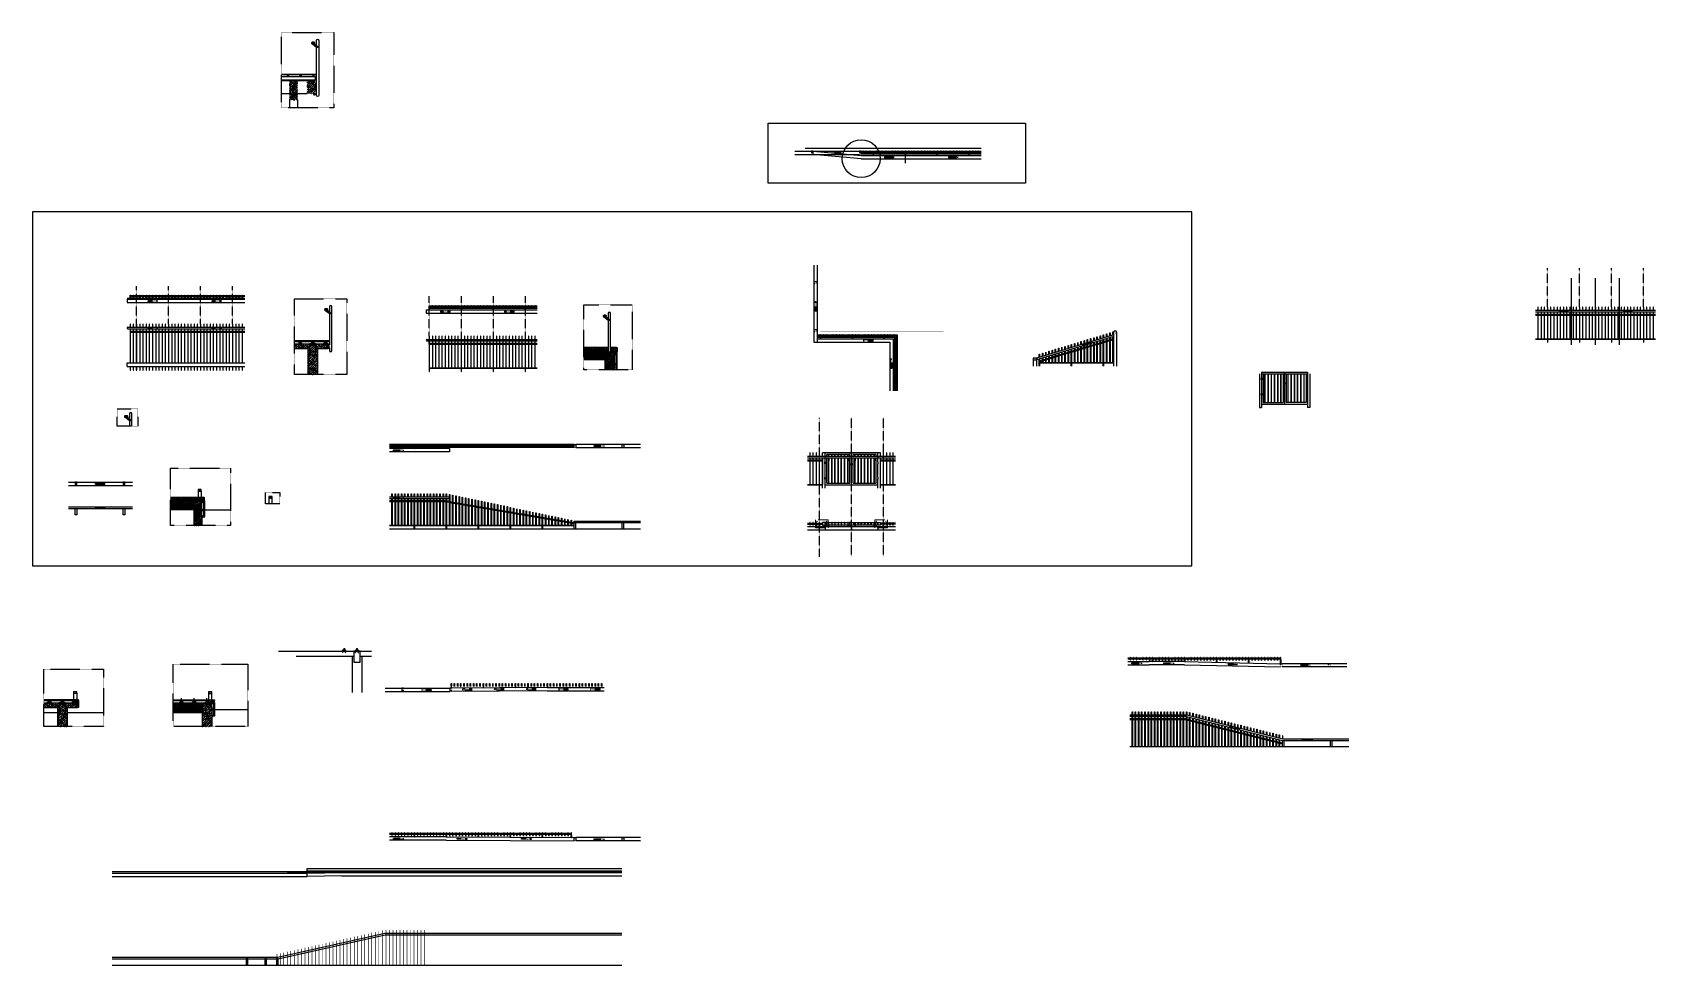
# Model space of a CAD drawing. Extents: x -1831 to 48883, y -18226 to 10907.
import ezdxf

# ---------------------------------------------------------------- set-up
doc = ezdxf.new("R2010")
doc.units = 0
doc.header["$LTSCALE"] = 10
doc.header["$MEASUREMENT"] = 0
for name, pattern in [('_ACM-G-DASHED2', [4.7625, 3.175, -1.5875]), ('ACAD_ISO04W100', [30, 24, -3, 0, -3]), ('DASH', [0.35, 0.25, -0.1]), ('DOTE', [2.42, 2, -0.2, 0.02, -0.2])]:
    doc.linetypes.add(name, pattern=pattern)
doc.layers.add('-l-detail1', color=1, linetype='Continuous', lineweight=13)
doc.layers.add('电缆', color=7, linetype='Continuous', lineweight=25)
for name, color, linetype in [('0-1', 1, 'Continuous'), ('0-4', 4, 'Continuous'), ('0-5-中线', 5, 'DOTE'), ('0-8', 8, 'Continuous'), ('00-设施', 6, 'Continuous'), ('____服务设施', 4, 'Continuous'), ('con', 2, 'Continuous'), ('HJ(XT)-配景(其它)', 8, 'Continuous'), ('灯具', 7, 'Continuous')]:
    doc.layers.add(name, color=color, linetype=linetype)
doc.styles.add('dim_font', font='ISOCP', dxfattribs={"width": 0.8, "bigfont": 'HZTXT'})
pattern_1 = [(45, (-194495436.194, 130472845.021), (-10.7763073453, 10.7763073453), []), (45, (-194495432.602, 130472845.021), (-10.7763073453, 10.7763073453), []), (45, (-194495429.01, 130472845.021), (-10.7763073453, 10.7763073453), []), (45, (-194495425.418, 130472845.021), (-10.7763073453, 10.7763073453), [])]
pattern_2 = [(0, (-146.4074, 0), (0.595312, 1.190625), [0, -1.190625])]
pattern_3 = [(45, (-194492299.282, 130484054.818), (-10.7763073453, 10.7763073453), []), (45, (-194492295.69, 130484054.818), (-10.7763073453, 10.7763073453), []), (45, (-194492292.098, 130484054.818), (-10.7763073453, 10.7763073453), []), (45, (-194492288.506, 130484054.818), (-10.7763073453, 10.7763073453), [])]
pattern_4 = [(45, (-194491899.282, 130484054.818), (-10.7763073453, 10.7763073453), []), (45, (-194491895.69, 130484054.818), (-10.7763073453, 10.7763073453), []), (45, (-194491892.098, 130484054.818), (-10.7763073453, 10.7763073453), []), (45, (-194491888.506, 130484054.818), (-10.7763073453, 10.7763073453), [])]
pattern_5 = [(45, (-194491314.64, 130474453.718), (-10.7763073453, 10.7763073453), []), (45, (-194491311.048, 130474453.718), (-10.7763073453, 10.7763073453), []), (45, (-194491307.456, 130474453.718), (-10.7763073453, 10.7763073453), []), (45, (-194491303.864, 130474453.718), (-10.7763073453, 10.7763073453), [])]
pattern_6 = [(45, (-194490914.64, 130474453.718), (-10.7763073453, 10.7763073453), []), (45, (-194490911.048, 130474453.718), (-10.7763073453, 10.7763073453), []), (45, (-194490907.456, 130474453.718), (-10.7763073453, 10.7763073453), []), (45, (-194490903.864, 130474453.718), (-10.7763073453, 10.7763073453), [])]
pattern_7 = [(45, (-194500523.954, 130472847.541), (-10.7763073453, 10.7763073453), []), (45, (-194500520.361, 130472847.541), (-10.7763073453, 10.7763073453), []), (45, (-194500516.77, 130472847.541), (-10.7763073453, 10.7763073453), []), (45, (-194500513.177, 130472847.541), (-10.7763073453, 10.7763073453), [])]
pattern_8 = [(45, (-194500123.954, 130472847.541), (-10.7763073453, 10.7763073453), []), (45, (-194500120.361, 130472847.541), (-10.7763073453, 10.7763073453), []), (45, (-194500116.77, 130472847.541), (-10.7763073453, 10.7763073453), []), (45, (-194500113.177, 130472847.541), (-10.7763073453, 10.7763073453), [])]
pattern_9 = [(45, (0, 0), (-3.36759605, 3.36759605), [])]
pattern_10 = [(45, (34941.4374, 1051.1106), (-2.245064, 2.245064), [])]
pattern_11 = [(45, (0, 142.959), (-2.245064, 2.245064), [])]
pattern_12 = [(45, (0, 221.0293), (-2.245064, 2.245064), [])]

# ---------------------------------------------------------------- blocks, each defined once
blk = doc.blocks.new('A$C0A9333B6')
at = {"layer": 'HJ(XT)-配景(其它)', "color": 1, "linetype": 'DASH'}
for p, q in [((-4, 3), (-10, 3)), ((-10, 3), (-10, -13)), ((-4, -14), (-4, 5)), ((-4, 5), (-4, -14)), ((-4, 5), (-4, 5)), ((-4, 3), (-4, -13)), ((64, 1), (34, 0)), ((64, 1), (64, -1)), ((34, -2), (-13, -2)), ((-13, -2), (-13, -8)), ((34, -8), (-13, -8)), ((-4, -13), (-10, -13)), ((-4, -14), (-4, -14)), ((34, 0), (2, 0)), ((2, 0), (2, -10)), ((34, -10), (2, -10)), ((73, -1), (34, -2)), ((73, -9), (34, -8)), ((64, -11), (34, -10)), ((64, -9), (64, -11)), ((73, -1), (73, -9))]:
    blk.add_line(p, q, dxfattribs=at)
for points in [[(-12, -2), (-11, -8, 10.803562)], [(-12, -2), (-12, -8, 10.803562)], [(-11, -2), (-10, -6, 10.803562)]]:
    blk.add_lwpolyline(points, format="xyb", dxfattribs=at)
at = {"layer": 'HJ(XT)-配景(其它)', "color": 1, "style": 'dim_font', "width": 0.8, "flags": 9}
for tag in ['YSIZE', 'XSIZE']:
    blk.add_attdef(tag, (-4, -6), '', height=0.5, rotation=270, dxfattribs=at)
blk = doc.blocks.new('lg1')
at = {"color": 6}
blk.add_lwpolyline([(50, 0), (50, 50), (0, 50), (0, 0)], close=True, dxfattribs=at)
at = {"color": 8}
blk.add_lwpolyline([(47, 3), (47, 47), (3, 47), (3, 3)], close=True, dxfattribs=at)
blk.add_lwpolyline([(47, 47), (19, 31), (3, 3)], dxfattribs=at)
blk = doc.blocks.new('hxls')
at = {"layer": '____服务设施', "lineweight": 0}
h = blk.add_hatch(dxfattribs=at)
h.set_pattern_fill('DOTS', color=150, scale=0.75, style=0)
h.set_pattern_definition(pattern_2)
h.paths.add_polyline_path([(-116, 5), (-39, 5), (-8, 5), (-8, 8), (-142, 8), (-142, 0), (-113, 0)])
h.paths.add_polyline_path([(-113, 0), (-142, 0), (-142, -8), (-39, -8), (-8, -8), (-8, -5), (-110, -5)])
h.paths.add_polyline_path([(-142, 0), (-146, 0), (-142, -8)])
h.paths.add_polyline_path([(-142, 8), (-146, 0), (-142, 0)])
at = {"layer": '____服务设施', "color": 150, "lineweight": 5}
for p, q in [((28, 0), (-150, 0)), ((-146, 0), (-142, 8)), ((-142, 8), (-146, 0)), ((-142, -8), (-146, 0)), ((-146, 0), (-142, -8)), ((-146, 0), (-142, 0)), ((-142, 0), (-146, 0)), ((0, 8), (-142, 8)), ((-142, -8), (-142, 8)), ((-142, 8), (-142, 0)), ((-142, 0), (-142, 8)), ((-142, 0), (-142, -8)), ((-142, -8), (-142, 0)), ((-39, 5), (-116, 5)), ((-116, 5), (-39, 5)), ((-116, 5), (-110, -5)), ((-113, 0), (-116, 5)), ((-110, -5), (-113, 0)), ((0, 13), (3, 13)), ((3, 13), (3, -13)), ((3, 11), (11, 11)), ((3, 4), (11, 4)), ((11, 11), (13, 8)), ((11, 4), (13, 7)), ((11, 4), (13, 1)), ((13, -8), (13, 8)), ((23, 6), (13, 6)), ((24, 5), (13, 5)), ((23, -5), (23, 6)), ((24, 5), (23, 6)), ((24, -4), (24, 5)), ((0, -8), (-142, -8)), ((-142, -8), (-39, -8)), ((-8, -5), (-110, -5)), ((-93, -3), (-93, -3)), ((0, -13), (3, -13)), ((3, -4), (11, -4)), ((3, -11), (11, -11)), ((11, -4), (13, -1)), ((11, -4), (13, -7)), ((11, -11), (13, -8)), ((24, -4), (13, -4)), ((23, -5), (13, -5)), ((24, -4), (23, -5))]:
    blk.add_line(p, q, dxfattribs=at)
at = {"layer": '____服务设施', "color": 150, "linetype": 'Continuous', "lineweight": 5}
blk.add_line((-8, -8), (-8, 8), dxfattribs=at)
at = {"layer": '____服务设施', "color": 150, "lineweight": 5}
for points in [[(-142, 8), (-146, 0), (-142, 0)], [(-146, 0), (-142, -8), (-142, 0)]]:
    blk.add_lwpolyline(points, close=True, dxfattribs=at)
for points in [[(-142, 8), (-142, 0), (-113, 0), (-116, 5), (-8, 5)], [(0, 13), (0, -13)]]:
    blk.add_lwpolyline(points, dxfattribs=at)
for centre, start in [((-121, 0), 1.97921), ((-118, 0), 332.50766), ((-115, 0), 317.07623), ((-112, 0), 317.07623), ((-109, 0), 317.07623), ((-106, 0), 317.07623), ((-103, 0), 317.07623), ((-100, 0), 317.07623), ((-97, 0), 317.07623), ((-94, 0), 317.07623), ((-91, 0), 317.07623), ((-88, 0), 317.07623), ((-85, 0), 317.07623), ((-82, 0), 317.07623), ((-79, 0), 317.07623), ((-76, 0), 317.07623), ((-73, 0), 317.07623), ((-70, 0), 317.07623), ((-67, 0), 317.07623), ((-64, 0), 317.07623), ((-61, 0), 317.07623), ((-58, 0), 317.07623), ((-55, 0), 317.07623), ((-52, 0), 317.07623), ((-49, 0), 317.07623), ((-46, 0), 317.07623), ((-43, 0), 317.07623), ((-40, 0), 317.07623), ((-37, 0), 317.07623), ((-34, 0), 317.07623), ((-31, 0), 317.07623), ((-28, 0), 317.07623), ((-25, 0), 317.07623), ((-22, 0), 317.07623), ((-19, 0), 317.07623), ((-16, 0), 317.07623)]:
    blk.add_arc(centre, 7.34, start, 42.92377, dxfattribs=at)
blk = doc.blocks.new('ls')
for p, q in [((-3, 0), (-3, -1)), ((3, 0), (-3, 0)), ((1, 8), (-1, 7)), ((-1, 8), (-1, 8)), ((-1, 8), (-1, 8)), ((0, 8), (-1, 8)), ((-1, 8), (0, 8)), ((1, 8), (-1, 8)), ((1, 8), (-1, 8)), ((-1, 8), (-1, 7)), ((1, 7), (-1, 6)), ((-1, 7), (-1, 7)), ((-1, 7), (-1, 7)), ((-1, 7), (-1, 7)), ((-1, 7), (1, 7)), ((-1, 7), (-1, 6)), ((1, 7), (-1, 7)), ((1, 7), (-1, 7)), ((-1, 6), (-1, 6)), ((-1, 6), (-1, 6)), ((-1, 6), (-1, 6)), ((-1, 6), (1, 6)), ((1, 6), (-1, 5)), ((-1, 6), (-1, 5)), ((1, 6), (-1, 5)), ((1, 6), (-1, 6)), ((1, 6), (-1, 6)), ((-1, 5), (-1, 5)), ((-1, 5), (-1, 5)), ((-1, 5), (-1, 5)), ((-1, 5), (1, 5)), ((1, 5), (-1, 4)), ((-1, 5), (-1, 4)), ((1, 5), (-1, 4)), ((1, 5), (-1, 5)), ((-1, 4), (-1, 4)), ((-1, 4), (-1, 4)), ((-1, 4), (-1, 4)), ((-1, 4), (1, 4)), ((1, 4), (-1, 3)), ((-1, 4), (-1, 3)), ((1, 4), (-1, 3)), ((1, 4), (-1, 4)), ((-1, 3), (-1, 3)), ((-1, 3), (-1, 3)), ((-1, 3), (-1, 3)), ((-1, 3), (1, 3)), ((1, 3), (-1, 2)), ((-1, 3), (-1, 2)), ((1, 3), (-1, 2)), ((1, 3), (-1, 2)), ((1, 3), (-1, 3)), ((-1, 2), (-1, 2)), ((-1, 2), (-1, 2)), ((-1, 2), (-1, 2)), ((-1, 2), (1, 2)), ((1, 2), (-1, 1)), ((-1, 2), (-1, 1)), ((1, 2), (-1, 1)), ((1, 2), (-1, 1)), ((-1, 1), (-1, 1)), ((-1, 1), (-1, 1)), ((-1, 1), (-1, 1)), ((-1, 1), (1, 1)), ((-1, 1), (-1, 0)), ((0, 9), (0, 8)), ((1, 8), (0, 9)), ((0, 9), (0, 8)), ((0, 9), (0, 9)), ((0, 8), (1, 8)), ((0, 8), (1, 8)), ((1, 1), (0, 0)), ((1, 1), (0, 0)), ((1, 1), (0, 0)), ((0, 0), (1, 0)), ((0, 0), (0, 0)), ((1, 7), (1, 8)), ((1, 8), (1, 8)), ((1, 6), (1, 7)), ((1, 7), (1, 7)), ((1, 7), (1, 7)), ((1, 7), (1, 7)), ((1, 6), (1, 6)), ((1, 6), (1, 6)), ((1, 6), (1, 6)), ((1, 5), (1, 6)), ((1, 6), (1, 6)), ((1, 5), (1, 5)), ((1, 5), (1, 5)), ((1, 4), (1, 5)), ((1, 5), (1, 5)), ((1, 4), (1, 4)), ((1, 4), (1, 4)), ((1, 3), (1, 4)), ((1, 4), (1, 4)), ((1, 3), (1, 3)), ((1, 3), (1, 3)), ((1, 3), (1, 3)), ((1, 2), (1, 3)), ((1, 3), (1, 3)), ((1, 2), (1, 2)), ((1, 2), (1, 2)), ((1, 1), (1, 2)), ((1, 2), (1, 2)), ((1, 1), (1, 1)), ((1, 1), (1, 1)), ((1, 0), (1, 1)), ((1, 1), (1, 1)), ((1, 0), (1, 0)), ((3, -1), (3, 0)), ((0, -1), (0, -2)), ((0, -1), (0, -1)), ((0, -2), (0, -1))]:
    blk.add_line(p, q)
for start, end in [(232.0201, 266.7368), (273.2632, 307.9799)]:
    blk.add_arc((0, 2), 4.5, start, end)
blk = doc.blocks.new('线条灯')
at = {"color": 2, "lineweight": 9}
blk.add_line((24, 37), (24, 32), dxfattribs=at)
at = {"layer": 'con', "color": 2}
for centre in [(13, 6), (21, 6)]:
    blk.add_circle(centre, 1.96, dxfattribs=at)
at = {"layer": '灯具', "color": 3, "linetype": 'Continuous', "lineweight": -3, "ltscale": 20}
for p, q in [((0, 0), (0, 48)), ((17, 49), (1, 49)), ((1, 1), (1, 47)), ((17, 48), (3, 48)), ((3, 0), (23, 0)), ((23, 0), (24, 0)), ((24, 0), (39, 0)), ((24, 0), (24, 0)), ((30, 16), (30, 11)), ((41, 17), (31, 17)), ((39, 10), (31, 10)), ((41, 15), (32, 15)), ((32, 15), (32, 12)), ((41, 12), (32, 12)), ((40, 9), (40, 1)), ((42, 16), (42, 16)), ((42, 11), (42, 0)), ((1, -1), (41, -1))]:
    blk.add_line(p, q, dxfattribs=at)
at = {"layer": '灯具', "linetype": 'Continuous', "lineweight": -3, "ltscale": 20}
for p, q in [((7, 36), (7, 47)), ((7, 47), (10, 47)), ((9, 35), (7, 35)), ((9, 34), (7, 34)), ((7, 33), (7, 22)), ((7, 22), (10, 22)), ((9, 43), (9, 46)), ((10, 46), (9, 46)), ((9, 26), (9, 23)), ((10, 23), (9, 23)), ((10, 46), (10, 47)), ((10, 43), (9, 43)), ((10, 39), (10, 43)), ((10, 30), (10, 26)), ((10, 26), (9, 26)), ((10, 23), (10, 22)), ((13, 38), (11, 38)), ((13, 31), (11, 31)), ((12, 35), (12, 34)), ((13, 36), (15, 36)), ((13, 33), (15, 33)), ((14, 47), (17, 47)), ((14, 46), (14, 47)), ((15, 46), (14, 46)), ((15, 43), (14, 43)), ((14, 39), (14, 43)), ((14, 30), (14, 26)), ((15, 26), (14, 26)), ((15, 23), (14, 23)), ((14, 23), (14, 22)), ((14, 22), (17, 22)), ((15, 46), (15, 43)), ((15, 37), (15, 41)), ((15, 32), (15, 28)), ((15, 23), (15, 26)), ((16, 41), (16, 41)), ((16, 28), (16, 28)), ((17, 48), (17, 49)), ((17, 49), (17, 48)), ((17, 46), (19, 46)), ((16, 45), (16, 42)), ((16, 24), (16, 27)), ((17, 23), (19, 23)), ((17, 20), (17, 21)), ((26, 49), (18, 49)), ((26, 20), (18, 20)), ((19, 48), (19, 46)), ((21, 48), (19, 48)), ((19, 21), (19, 23)), ((21, 21), (19, 21)), ((21, 48), (21, 46)), ((21, 46), (22, 46)), ((21, 23), (22, 23)), ((21, 21), (21, 23)), ((23, 48), (24, 48)), ((23, 48), (23, 46)), ((23, 48), (23, 48)), ((23, 21), (23, 23)), ((23, 21), (24, 21)), ((23, 21), (23, 21)), ((25, 47), (25, 48)), ((25, 22), (25, 21)), ((27, 48), (27, 49)), ((27, 21), (27, 20)), ((28, 48), (28, 49)), ((28, 21), (28, 20)), ((29, 49), (39, 49)), ((29, 20), (39, 20)), ((30, 47), (30, 48)), ((30, 22), (30, 21)), ((31, 48), (32, 48)), ((31, 21), (32, 21)), ((32, 48), (32, 43)), ((32, 21), (32, 26)), ((33, 43), (35, 43)), ((33, 26), (35, 26)), ((34, 48), (34, 44)), ((34, 48), (39, 48)), ((34, 44), (35, 44)), ((34, 21), (34, 25)), ((34, 25), (35, 25)), ((34, 21), (39, 21)), ((35, 43), (35, 44)), ((35, 26), (35, 25)), ((39, 49), (39, 48)), ((39, 20), (39, 21))]:
    blk.add_line(p, q, dxfattribs=at)
at = {"layer": '灯具', "color": 4, "linetype": 'Continuous', "lineweight": -3, "ltscale": 20}
for p, q in [((8, 21), (7, 21)), ((7, 21), (7, 19)), ((8, 21), (8, 20)), ((41, 17), (8, 17)), ((43, 19), (9, 19)), ((42, 16), (42, -1)), ((44, 18), (44, -1)), ((43, -1), (43, -1))]:
    blk.add_line(p, q, dxfattribs=at)
at = {"layer": '灯具', "color": 2, "linetype": 'Continuous', "lineweight": -3, "ltscale": 20}
for p, q in [((21, 36), (24, 36)), ((21, 35), (21, 36)), ((21, 35), (23, 35)), ((21, 35), (24, 35)), ((21, 34), (24, 34)), ((21, 33), (21, 34)), ((21, 33), (23, 33)), ((21, 33), (24, 33)), ((24, 48), (23, 48)), ((24, 21), (23, 21)), ((25, 37), (24, 37)), ((25, 32), (24, 32)), ((25, 32), (25, 37)), ((25, 37), (31, 37)), ((31, 32), (25, 32))]:
    blk.add_line(p, q, dxfattribs=at)
at = {"layer": '灯具', "color": 2}
for p, q in [((23, 48), (23, 34)), ((23, 21), (23, 34)), ((24, 48), (24, 34)), ((24, 21), (24, 34))]:
    blk.add_line(p, q, dxfattribs=at)
at = {"layer": '灯具', "color": 5, "linetype": 'Continuous', "lineweight": -3, "ltscale": 20}
for p, q in [((39, 48), (35, 48)), ((35, 48), (35, 34)), ((35, 21), (35, 34)), ((39, 21), (35, 21)), ((39, 48), (39, 34)), ((39, 21), (39, 34))]:
    blk.add_line(p, q, dxfattribs=at)
at = {"layer": '灯具', "color": 3, "linetype": 'Continuous', "lineweight": -3, "ltscale": 20}
for centre, radius, start, end in [((1, 48), 1, 90, 180), ((1, 0), 1, 180, 270), ((3, 47), 1, 90, 180), ((3, 1), 1, 180, 270), ((17, 49), 0.5, 360, 90), ((17, 48), 0.5, 270, 360), ((31, 16), 0.5, 90, 180), ((31, 11), 0.5, 180, 270), ((32, 15), 0.5, 90, 180), ((32, 12), 0.5, 180, 270), ((39, 9), 1, 360, 90), ((39, 1), 1, 270, 360), ((41, 16), 0.5, 360, 90), ((41, 16), 0.5, 270, 360), ((41, 11), 0.5, 360, 90), ((41, 0), 1, 270, 360)]:
    blk.add_arc(centre, radius, start, end, dxfattribs=at)
at = {"layer": '灯具', "linetype": 'Continuous', "lineweight": -3, "ltscale": 20}
for centre, radius, start, end in [((7, 47), 0.5, 90, 180), ((7, 36), 0.5, 180, 270), ((7, 33), 0.5, 90, 180), ((7, 22), 0.5, 180, 270), ((9, 46), 0.3, 90, 180), ((9, 43), 0.3, 180, 270), ((10, 34), 1.3, 360, 150), ((10, 34), 1.3, 210, 0), ((9, 26), 0.3, 90, 180), ((9, 23), 0.3, 180, 270), ((10, 47), 0.3, 0, 90), ((10, 46), 0.3, 270, 0), ((10, 43), 0.3, 0, 90), ((11, 39), 1, 180, 270), ((11, 30), 1, 90, 180), ((10, 26), 0.3, 270, 0), ((10, 23), 0.3, 360, 90), ((10, 22), 0.3, 270, 360), ((13, 35), 1, 90, 180), ((13, 34), 1, 180, 270), ((13, 39), 1, 270, 360), ((13, 30), 1, 0, 90), ((14, 47), 0.3, 90, 180), ((14, 46), 0.3, 180, 270), ((14, 43), 0.3, 90, 180), ((14, 26), 0.3, 180, 270), ((14, 23), 0.3, 90, 180), ((14, 22), 0.3, 180, 270), ((15, 46), 0.3, 0, 90), ((15, 43), 0.3, 270, 0), ((16, 41), 0.5, 90, 180), ((15, 37), 0.3, 270, 0), ((15, 32), 0.3, 360, 90), ((16, 28), 0.5, 180, 270), ((15, 26), 0.3, 360, 90), ((15, 23), 0.3, 270, 360), ((16, 42), 0.3, 270, 0), ((16, 27), 0.3, 360, 90), ((18, 49), 0.5, 90, 180), ((17, 48), 0.5, 270, 0), ((17, 45), 0.3, 90, 180), ((17, 24), 0.3, 180, 270), ((17, 21), 0.5, 0, 90), ((18, 20), 0.5, 180, 270), ((19, 48), 0.3, 90, 180), ((19, 46), 0.3, 270, 0), ((19, 23), 0.3, 0, 90), ((19, 21), 0.3, 180, 270), ((21, 48), 0.3, 0, 90), ((21, 46), 0.3, 180, 270), ((21, 23), 0.3, 90, 180), ((21, 21), 0.3, 270, 360), ((22, 46), 0.3, 270, 0), ((22, 23), 0.3, 360, 90), ((23, 48), 0.3, 90, 180), ((23, 21), 0.3, 180, 270), ((24, 48), 0.3, 0, 90), ((24, 21), 0.3, 270, 360), ((27, 47), 2.8, 180, 0), ((27, 22), 2.8, 0, 180), ((26, 49), 0.5, 0, 90), ((27, 47), 1.3, 120, 60), ((27, 22), 1.3, 300, 240), ((26, 20), 0.5, 270, 0), ((29, 49), 0.5, 90, 180), ((29, 20), 0.5, 180, 270), ((31, 48), 0.3, 90, 180), ((31, 21), 0.3, 180, 270), ((32, 48), 0.3, 0, 90), ((33, 43), 0.3, 180, 270), ((33, 26), 0.3, 90, 180), ((32, 21), 0.3, 270, 0), ((34, 48), 0.3, 90, 180), ((34, 44), 0.3, 180, 270), ((34, 25), 0.3, 90, 180), ((34, 21), 0.3, 180, 270), ((39, 49), 0.3, 0, 90), ((39, 48), 0.3, 270, 0), ((39, 20), 0.3, 270, 0)]:
    blk.add_arc(centre, radius, start, end, dxfattribs=at)
at = {"layer": '灯具', "color": 4, "linetype": 'Continuous', "lineweight": -3, "ltscale": 20}
for centre, radius, start, end in [((7, 21), 0.5, 90, 180), ((8, 19), 1, 180, 270), ((8, 21), 0.5, 0, 90), ((9, 20), 1, 180, 270), ((41, 16), 1, 360, 90), ((43, 18), 1, 360, 90), ((43, -1), 0.5, 180, 270), ((43, -1), 0.5, 270, 360)]:
    blk.add_arc(centre, radius, start, end, dxfattribs=at)
at = {"layer": '灯具', "color": 2, "linetype": 'Continuous', "lineweight": -3, "ltscale": 20}
blk.add_arc((31, 34), 2.5, 270, 90, dxfattribs=at)
at = {"layer": '电缆', "color": 0, "linetype": 'ACAD_ISO04W100', "lineweight": 50}
for p, xscale, yscale, zscale, rotation in [((12, 17), 1.336800000012713, 1.336800000012713, 1.336800000012713, 359.9635796655531), ((44, 14), 1.336800000021813, 1.336800000021813, 1.336800000021813, 89.96357966524147)]:
    blk.add_blockref('ls', p, dxfattribs=dict(at, xscale=xscale, yscale=yscale, zscale=zscale, rotation=rotation))
blk = doc.blocks.new('ld1')
for p, q in [((-46, 0), (-45, -1)), ((-46, 0), (-45, 0)), ((-45, 1), (-45, 0)), ((-45, 1), (-45, 1)), ((-45, 0), (-45, 1)), ((-45, 1), (-44, -1)), ((-45, 1), (-44, -1)), ((-45, 1), (-44, 1)), ((-45, 0), (-45, -1)), ((-44, -1), (-45, 0)), ((-44, 2), (-44, 1)), ((-44, 2), (-44, 2)), ((-43, 1), (-44, 2)), ((-44, 2), (-43, -2)), ((-44, 2), (-43, -2)), ((-44, 1), (-43, -1)), ((-42, 2), (-43, 1)), ((-43, 1), (-42, -1)), ((-43, -1), (-43, 1)), ((-43, 1), (-43, 1)), ((-42, 2), (-42, 2)), ((-42, 1), (-42, 2)), ((-42, 2), (-42, -2)), ((-42, 2), (-42, -2)), ((-41, -1), (-42, 1)), ((-42, 1), (-41, 1)), ((-41, 2), (-41, 1)), ((-41, 2), (-41, 2)), ((-41, 1), (-41, 2)), ((-41, 2), (-40, -2)), ((-41, 2), (-40, -2)), ((-41, 1), (-41, -1)), ((-40, -1), (-41, 1)), ((-41, 1), (-40, 1)), ((-40, 2), (-40, 1)), ((-40, 2), (-40, 2)), ((-39, 1), (-40, 2)), ((-40, 2), (-39, -2)), ((-40, 2), (-39, -2)), ((-40, 1), (-39, -1)), ((-38, 2), (-39, 1)), ((-39, -1), (-39, 1)), ((-39, 1), (-38, -1)), ((-39, 1), (-39, 1)), ((-38, 2), (-38, 2)), ((-38, 1), (-38, 2)), ((-38, 2), (-38, -2)), ((-38, 2), (-38, -2)), ((-37, -1), (-38, 1)), ((-38, 1), (-37, 1)), ((-37, 2), (-37, 1)), ((-37, 2), (-37, 2)), ((-37, 1), (-37, 2)), ((-37, 2), (-37, -2)), ((-37, 2), (-36, -2)), ((-37, 1), (-37, -1)), ((-36, -1), (-37, 1)), ((-37, 1), (-36, 1)), ((-36, 2), (-36, 1)), ((-36, 2), (-36, 2)), ((-35, 1), (-36, 2)), ((-36, 2), (-35, -2)), ((-36, 2), (-35, -2)), ((-35, 2), (-35, 1)), ((-34, 2), (-35, 2)), ((-35, 2), (-34, -2)), ((-35, -1), (-35, 1)), ((-35, 1), (-34, -1)), ((-35, 1), (-35, 1)), ((-34, 1), (-34, 2)), ((-34, 2), (-34, -2)), ((-33, 2), (-34, 1)), ((-34, -1), (-34, 1)), ((-34, 1), (-33, -1)), ((-34, 1), (-34, 1)), ((-33, 2), (-33, 2)), ((-33, 1), (-33, 2)), ((-33, 2), (-33, -2)), ((-33, 2), (-33, -2)), ((-32, -1), (-33, 1)), ((-33, 1), (-32, 1)), ((-32, 2), (-32, 1)), ((-32, 2), (-32, 2)), ((-32, 1), (-32, 2)), ((-32, 2), (-31, -2)), ((-32, 2), (-31, -2)), ((-32, 1), (-32, -1)), ((-31, -1), (-32, 1)), ((-32, 1), (-31, 1)), ((-31, 2), (-31, 1)), ((-31, 2), (-31, 2)), ((-30, 1), (-31, 2)), ((-31, 2), (-30, -2)), ((-31, 2), (-30, -2)), ((-31, 1), (-30, -1)), ((-29, 2), (-30, 1)), ((-30, -1), (-30, 1)), ((-30, 1), (-30, 1)), ((-29, 2), (-29, 2)), ((-29, 1), (-29, 2)), ((-29, 2), (-29, -2)), ((-29, 2), (-29, -2)), ((-28, -1), (-29, 1)), ((-29, 1), (-28, 1)), ((-28, 2), (-28, 1)), ((-28, 2), (-28, 2)), ((-28, 1), (-28, 2)), ((-28, 2), (-27, -2)), ((-28, 2), (-27, -2)), ((-28, 1), (-28, -1)), ((-27, -1), (-28, 1)), ((-28, 1), (-27, 1)), ((-27, 2), (-27, 1)), ((-27, 2), (-27, 2)), ((-26, 1), (-27, 2)), ((-27, 2), (-26, -2)), ((-27, 2), (-26, -2)), ((-26, 2), (-26, 1)), ((-25, 2), (-26, 2)), ((-26, 2), (-25, -2)), ((-26, -1), (-26, 1)), ((-26, 1), (-26, 1)), ((-25, 1), (-25, 2)), ((-24, 2), (-25, 1)), ((-25, 2), (-25, -2)), ((-24, -1), (-25, 1)), ((-25, 1), (-24, -1)), ((-25, 1), (-25, 1)), ((-24, 2), (-24, 2)), ((-24, 1), (-24, 2)), ((-24, 2), (-24, -2)), ((-24, 2), (-23, -2)), ((-23, -1), (-24, 1)), ((-24, 1), (-23, 1)), ((-23, 2), (-23, 1)), ((-23, 2), (-23, 2)), ((-23, 1), (-23, 2)), ((-23, 2), (-22, -2)), ((-23, 2), (-22, -2)), ((-22, -1), (-23, 1)), ((-23, 1), (-22, 1)), ((-22, 2), (-22, 1)), ((-21, 1), (-22, 2)), ((-22, 2), (-21, -2)), ((-22, 2), (-21, -2)), ((-20, 2), (-21, 1)), ((-21, -1), (-21, 1)), ((-21, 1), (-21, 1)), ((-20, 2), (-20, 2)), ((-20, 1), (-20, 2)), ((-20, 2), (-20, -2)), ((-20, 2), (-20, -2)), ((-19, -1), (-20, 1)), ((-20, 1), (-19, 1)), ((-19, 2), (-19, 1)), ((-19, 2), (-19, 2)), ((-19, 1), (-19, 2)), ((-19, 2), (-18, -2)), ((-19, 2), (-18, -2)), ((-19, 1), (-19, -1)), ((-18, -1), (-19, 1)), ((-19, 1), (-18, 1)), ((-18, 2), (-18, 1)), ((-18, 2), (-18, 2)), ((-17, 1), (-18, 2)), ((-18, 2), (-17, -2)), ((-18, 2), (-17, -2)), ((-16, 2), (-17, 1)), ((-17, -1), (-17, 1)), ((-17, 1), (-17, 1)), ((-16, 1), (-16, 2)), ((-16, 2), (-16, -2)), ((-16, 2), (-16, -2)), ((-15, -1), (-16, 1)), ((-16, 1), (-15, 1)), ((-15, 2), (-15, 1)), ((-15, 2), (-15, 2)), ((-15, 1), (-15, 2)), ((-15, 2), (-14, -2)), ((-15, 2), (-14, -2)), ((-14, -1), (-15, 1)), ((-15, 1), (-14, 1)), ((-14, 2), (-14, 1)), ((-14, 2), (-14, 2)), ((-13, 1), (-14, 2)), ((-14, 2), (-13, -2)), ((-14, 2), (-13, -2)), ((-14, 1), (-13, -1)), ((-13, 2), (-13, 1)), ((-12, 2), (-13, 2)), ((-13, 2), (-12, -2)), ((-13, -1), (-13, 1)), ((-13, 1), (-13, 1)), ((-11, 2), (-12, 1)), ((-12, 1), (-12, 2)), ((-12, 2), (-12, -2)), ((-12, 1), (-11, -1)), ((-12, 1), (-12, 1)), ((-12, -1), (-12, 1)), ((-11, 2), (-11, 2)), ((-11, 1), (-11, 2)), ((-11, 2), (-11, -2)), ((-11, 2), (-11, -2)), ((-10, -1), (-11, 1)), ((-11, 1), (-10, 1)), ((-10, 2), (-10, 1)), ((-10, 2), (-10, 2)), ((-10, 1), (-10, 2)), ((-10, 2), (-9, -2)), ((-10, 2), (-9, -2)), ((-9, -1), (-10, 1)), ((-10, 1), (-9, 1)), ((-9, 2), (-9, 1)), ((-9, 2), (-9, 2)), ((-8, 1), (-9, 2)), ((-9, 2), (-8, -2)), ((-9, 2), (-8, -2)), ((-9, 1), (-8, -1)), ((-7, 2), (-8, 1)), ((-8, 1), (-8, 1)), ((-8, -1), (-8, 1)), ((-7, 2), (-7, 2)), ((-7, 1), (-7, 2)), ((-7, 2), (-7, -2)), ((-7, 2), (-7, -2)), ((-6, -1), (-7, 1)), ((-7, 1), (-6, 1)), ((-6, 2), (-6, 1)), ((-6, 2), (-6, 2)), ((-6, 1), (-6, 2)), ((-6, 2), (-5, -2)), ((-6, 2), (-5, -2)), ((-6, 1), (-6, -1)), ((-5, -1), (-6, 1)), ((-6, 1), (-5, 1)), ((-5, 2), (-5, 1)), ((-5, 2), (-5, 2)), ((-4, 1), (-5, 2)), ((-5, 2), (-4, -2)), ((-5, 2), (-4, -2)), ((-3, 2), (-4, 1)), ((-4, -1), (-4, 1)), ((-4, 1), (-3, -1)), ((-4, 1), (-4, 1)), ((-3, 2), (-3, 2)), ((-3, 1), (-3, 2)), ((-3, 2), (-3, -2)), ((-3, 2), (-3, -2)), ((-2, -1), (-3, 1)), ((-3, 1), (-2, 1)), ((-2, 2), (-2, 1)), ((-2, 2), (-2, 2)), ((-2, 1), (-2, 2)), ((-2, 2), (-1, -2)), ((-2, 2), (-2, -2)), ((-2, 1), (-2, -1)), ((-1, -1), (-2, 1)), ((-2, 1), (-1, 1)), ((-1, 2), (-1, 1)), ((-1, 2), (-1, 2)), ((0, 1), (-1, 2)), ((-1, 2), (-1, 0)), ((-1, 2), (0, 0)), ((-1, 1), (-1, 0)), ((2, 4), (0, 4)), ((0, 4), (0, -4)), ((0, 0), (0, 1)), ((0, 1), (0, 1)), ((1, 0), (3, 0)), ((1, 0), (1, 0)), ((-45, -1), (-44, -1)), ((-44, -1), (-44, -1)), ((-44, -1), (-44, -1)), ((-44, -1), (-43, -1)), ((-43, -2), (-43, -1)), ((-43, -1), (-43, -2)), ((-43, -1), (-42, -1)), ((-43, -2), (-43, -2)), ((-42, -2), (-41, -1)), ((-42, -1), (-42, -2)), ((-42, -2), (-42, -2)), ((-41, -1), (-40, -2)), ((-41, -1), (-41, -1)), ((-40, -2), (-40, -1)), ((-40, -1), (-39, -1)), ((-40, -2), (-40, -2)), ((-39, -2), (-39, -1)), ((-39, -1), (-39, -2)), ((-39, -1), (-38, -1)), ((-39, -2), (-39, -2)), ((-38, -2), (-37, -1)), ((-38, -1), (-38, -2)), ((-38, -2), (-38, -2)), ((-37, -1), (-37, -2)), ((-37, -1), (-37, -1)), ((-37, -2), (-36, -2)), ((-36, -1), (-35, -2)), ((-36, -2), (-36, -1)), ((-36, -1), (-36, -1)), ((-35, -2), (-35, -1)), ((-35, -1), (-34, -1)), ((-35, -2), (-35, -2)), ((-34, -2), (-34, -1)), ((-34, -1), (-34, -2)), ((-34, -1), (-33, -1)), ((-34, -2), (-34, -2)), ((-33, -2), (-32, -1)), ((-33, -1), (-33, -2)), ((-33, -2), (-33, -2)), ((-32, -1), (-32, -1)), ((-32, -1), (-31, -2)), ((-31, -2), (-31, -1)), ((-31, -1), (-30, -1)), ((-31, -2), (-31, -2)), ((-30, -2), (-30, -1)), ((-30, -1), (-30, -2)), ((-30, -1), (-29, -1)), ((-30, -2), (-30, -2)), ((-29, -2), (-28, -1)), ((-29, -1), (-29, -2)), ((-29, -2), (-29, -2)), ((-28, -1), (-27, -2)), ((-28, -1), (-28, -1)), ((-27, -2), (-27, -1)), ((-27, -1), (-26, -1)), ((-27, -2), (-27, -2)), ((-26, -2), (-26, -1)), ((-26, -1), (-26, -2)), ((-26, -1), (-25, -1)), ((-26, -2), (-26, -2)), ((-25, -2), (-24, -1)), ((-25, -1), (-25, -2)), ((-25, -2), (-25, -2)), ((-24, -1), (-24, -2)), ((-24, -1), (-24, -1)), ((-24, -2), (-23, -2)), ((-23, -2), (-23, -1)), ((-23, -1), (-22, -2)), ((-23, -1), (-23, -1)), ((-22, -2), (-22, -1)), ((-22, -1), (-21, -1)), ((-22, -2), (-22, -2)), ((-21, -2), (-21, -1)), ((-21, -1), (-21, -2)), ((-21, -1), (-20, -1)), ((-21, -2), (-21, -2)), ((-20, -2), (-19, -1)), ((-20, -1), (-20, -2)), ((-20, -2), (-20, -2)), ((-19, -1), (-18, -2)), ((-19, -1), (-19, -1)), ((-18, -2), (-18, -1)), ((-18, -1), (-17, -1)), ((-18, -2), (-18, -2)), ((-17, -2), (-17, -1)), ((-17, -1), (-17, -2)), ((-17, -1), (-16, -1)), ((-17, -2), (-17, -2)), ((-16, -2), (-15, -1)), ((-16, -1), (-16, -2)), ((-16, -2), (-16, -2)), ((-15, -1), (-14, -2)), ((-15, -1), (-15, -1)), ((-14, -2), (-14, -1)), ((-14, -1), (-13, -1)), ((-14, -2), (-14, -2)), ((-13, -2), (-13, -1)), ((-13, -1), (-13, -2)), ((-13, -1), (-12, -1)), ((-13, -2), (-13, -2)), ((-12, -1), (-11, -1)), ((-12, -2), (-12, -1)), ((-12, -1), (-12, -2)), ((-12, -2), (-12, -2)), ((-11, -2), (-10, -1)), ((-11, -1), (-11, -2)), ((-11, -2), (-11, -2)), ((-10, -1), (-9, -2)), ((-10, -1), (-10, -1)), ((-9, -2), (-9, -1)), ((-9, -1), (-8, -1)), ((-9, -2), (-9, -2)), ((-8, -1), (-7, -1)), ((-8, -2), (-8, -1)), ((-8, -1), (-8, -2)), ((-8, -2), (-8, -2)), ((-7, -2), (-6, -1)), ((-7, -1), (-7, -2)), ((-7, -2), (-7, -2)), ((-6, -1), (-5, -2)), ((-6, -1), (-6, -1)), ((-5, -2), (-5, -1)), ((-5, -1), (-4, -1)), ((-5, -2), (-5, -2)), ((-4, -2), (-4, -1)), ((-4, -1), (-4, -2)), ((-4, -1), (-3, -1)), ((-4, -2), (-4, -2)), ((-3, -2), (-2, -1)), ((-3, -1), (-3, -2)), ((-3, -2), (-3, -2)), ((-2, -1), (-2, -2)), ((-2, -1), (-2, -1)), ((-2, -2), (-1, -2)), ((-1, 0), (0, 0)), ((-1, -2), (-1, -1)), ((-1, -1), (0, -1)), ((0, -4), (2, -4)), ((3, 0), (1, 0))]:
    blk.add_line(p, q)
for points in [[(-36, 1), (-36, -1)], [(-30, 1), (-29, -1)], [(-27, 1), (-26, -1)], [(-26, 1), (-25, -1)], [(-23, 1), (-23, -1)], [(-22, 1), (-21, -1)], [(-21, 1), (-20, -1)], [(-18, 1), (-17, -1)], [(-17, 1), (-16, -1)], [(-15, 1), (-15, -1)], [(-13, 1), (-12, -1)], [(-10, 1), (-10, -1)]]:
    blk.add_lwpolyline(points)
for start, end in [(3.2268, 37.9435), (321.9837, 356.7004)]:
    blk.add_arc((-3, 0), 6.02, start, end)
blk = doc.blocks.new('化学螺栓')
at = {"layer": '____服务设施', "lineweight": 0}
h = blk.add_hatch(dxfattribs=at)
h.set_pattern_fill('DOTS', color=150, scale=0.75, style=0)
h.set_pattern_definition(pattern_2)
h.paths.add_polyline_path([(-116, 5), (-39, 5), (-8, 5), (-8, 8), (-142, 8), (-142, 0), (-113, 0)])
h.paths.add_polyline_path([(-113, 0), (-142, 0), (-142, -8), (-39, -8), (-8, -8), (-8, -5), (-110, -5)])
h.paths.add_polyline_path([(-142, 0), (-146, 0), (-142, -8)])
h.paths.add_polyline_path([(-142, 8), (-146, 0), (-142, 0)])
at = {"layer": '____服务设施', "color": 150, "lineweight": 5}
for p, q in [((-146, 0), (-142, 8)), ((-142, 8), (-146, 0)), ((-142, -8), (-146, 0)), ((-146, 0), (-142, -8)), ((-146, 0), (-142, 0)), ((-142, 0), (-146, 0)), ((0, 8), (-142, 8)), ((-142, -8), (-142, 8)), ((-142, 8), (-142, 0)), ((-142, 0), (-142, 8)), ((-142, 0), (-142, -8)), ((-142, -8), (-142, 0)), ((-39, 5), (-116, 5)), ((-116, 5), (-39, 5)), ((-116, 5), (-110, -5)), ((-113, 0), (-116, 5)), ((-110, -5), (-113, 0)), ((0, 13), (3, 13)), ((3, 13), (3, -13)), ((0, -8), (-142, -8)), ((-142, -8), (-39, -8)), ((-8, -5), (-110, -5)), ((-93, -3), (-93, -3)), ((0, -13), (3, -13))]:
    blk.add_line(p, q, dxfattribs=at)
at = {"layer": '____服务设施', "color": 150, "linetype": 'Continuous', "lineweight": 5}
blk.add_line((-8, -8), (-8, 8), dxfattribs=at)
at = {"layer": '____服务设施', "color": 150, "lineweight": 5}
for points in [[(-142, 8), (-146, 0), (-142, 0)], [(-146, 0), (-142, -8), (-142, 0)]]:
    blk.add_lwpolyline(points, close=True, dxfattribs=at)
for points in [[(-142, 8), (-142, 0), (-113, 0), (-116, 5), (-8, 5)], [(0, 13), (0, -13)]]:
    blk.add_lwpolyline(points, dxfattribs=at)
for centre, start in [((-121, 0), 1.97921), ((-118, 0), 332.50766), ((-115, 0), 317.07623), ((-112, 0), 317.07623), ((-109, 0), 317.07623), ((-106, 0), 317.07623), ((-103, 0), 317.07623), ((-100, 0), 317.07623), ((-97, 0), 317.07623), ((-94, 0), 317.07623), ((-91, 0), 317.07623), ((-88, 0), 317.07623), ((-85, 0), 317.07623), ((-82, 0), 317.07623), ((-79, 0), 317.07623), ((-76, 0), 317.07623), ((-73, 0), 317.07623), ((-70, 0), 317.07623), ((-67, 0), 317.07623), ((-64, 0), 317.07623), ((-61, 0), 317.07623), ((-58, 0), 317.07623), ((-55, 0), 317.07623), ((-52, 0), 317.07623), ((-49, 0), 317.07623), ((-46, 0), 317.07623), ((-43, 0), 317.07623), ((-40, 0), 317.07623), ((-37, 0), 317.07623), ((-34, 0), 317.07623), ((-31, 0), 317.07623), ((-28, 0), 317.07623), ((-25, 0), 317.07623), ((-22, 0), 317.07623), ((-19, 0), 317.07623), ((-16, 0), 317.07623)]:
    blk.add_arc(centre, 7.34, start, 42.92377, dxfattribs=at)

msp = doc.modelspace()

# ---------------------------------------------------------------- hatches: boundary and pattern name
h = msp.add_hatch()
h.set_pattern_fill('ANSI32', color=8)
h.set_pattern_definition([(45, (-424.7143, 8327.5043), (-3.367596, 3.367596), []), (45, (-422.469, 8327.5043), (-3.367596, 3.367596), [])])
h.paths.add_polyline_path([(6914, 10598), (6964, 10598, -0.414214), (6986, 10576, -0.414214), (6964, 10554), (6952, 10554), (6952, 10551), (6964, 10551, 0.414214), (6989, 10576, 0.414214), (6964, 10601), (6914, 10601, 0.414214), (6889, 10576, 0.414214), (6914, 10551), (6926, 10551), (6926, 10554), (6914, 10554, -0.414214), (6892, 10576, -0.414214)])
at = {"ltscale": 0.02}
h = msp.add_hatch(dxfattribs=at)
h.set_pattern_fill('ANSI31', color=8)
h.set_pattern_definition([(45, (-53694.1728, -1728.1057), (-1.122532015, 1.122532015), [])])
h.paths.add_polyline_path([(6926, 10551), (6926, 10581), (6952, 10581), (6952, 10551), (6956, 10551), (6956, 10548), (6919, 10548), (6919, 10551)])
h = msp.add_hatch()
h.set_pattern_fill('ANSI32', color=8)
h.set_pattern_definition([(45, (-9103.7905, 8509.6664), (-3.367596, 3.367596), []), (45, (-9101.5454, 8509.6664), (-3.367596, 3.367596), [])])
h.paths.add_polyline_path([(7064, 10466, 1), (7094, 10466, 1)])
h.paths.add_polyline_path([(7091, 10466, -1), (7067, 10466, -1)], flags=16)
h = msp.add_hatch()
h.set_pattern_fill('木纹02', color=8, scale=15)
h.set_pattern_definition([(0, (3865.48, 9591.087), (0, 60), [12, -18, 6, -24]), (0, (3907.48, 9592.587), (0, 60), [12, -48]), (0, (3901.48, 9595.587), (0, 60), [6, -54]), (0, (3868.48, 9597.087), (0, 60), [3, -42, 3, -12]), (0, (3889.48, 9600.087), (0, 60), [12, -18, 3, -27]), (0, (3874.48, 9601.587), (0, 60), [9, -51]), (0, (3889.48, 9603.087), (0, 60), [18, -42]), (0, (3871.48, 9604.587), (0, 60), [12, -48]), (0, (3895.48, 9606.087), (0, 60), [30, -30]), (0, (3877.48, 9609.087), (0, 60), [6, -18, 12, -24]), (0, (3919.48, 9610.587), (0, 60), [12, -48]), (0, (3907.48, 9612.087), (0, 60), [6, -54]), (0, (3895.48, 9613.587), (0, 60), [6, -54]), (0, (3865.48, 9615.087), (0, 60), [12, -48]), (0, (3895.48, 9616.587), (0, 60), [12, -48]), (0, (3895.48, 9619.587), (0, 60), [12, -12, 12, -24]), (0, (3883.48, 9622.587), (0, 60), [6, -30, 12, -12]), (0, (3895.48, 9624.087), (0, 60), [18, -42]), (0, (3895.48, 9627.087), (0, 60), [12, -48]), (0, (3871.48, 9628.587), (0, 60), [18, -24, 6, -12]), (0, (3871.48, 9631.587), (0, 60), [30, -30]), (0, (3907.48, 9633.087), (0, 60), [6, -54]), (0, (3889.48, 9634.587), (0, 60), [12, -48]), (0, (3877.48, 9636.087), (0, 60), [6, -24, 6, -24]), (0, (3871.48, 9637.587), (0, 60), [6, -18, 12, -24]), (0, (3883.48, 9639.087), (0, 60), [6, -30, 6, -18]), (0, (3895.48, 9640.587), (0, 60), [18, -42]), (0, (3871.48, 9643.587), (0, 60), [12, -48]), (0, (3901.48, 9645.087), (0, 60), [6, -54]), (0, (3913.48, 9646.587), (0, 60), [6, -54]), (14.03624, (3907.48, 9595.587), (60, -2e-09), [6.18, -241.2063]), (14.03624, (3913.48, 9609.087), (60, -2e-09), [6.18, -241.2063]), (14.03624, (3907.48, 9645.087), (60, -2e-09), [6.18, -241.2063]), (14.03624, (3889.48, 9622.587), (60, -2e-09), [6.18, -241.2063]), (14.03624, (3901.48, 9631.587), (60, -2e-09), [6.18, -241.2063]), (14.03624, (3907.48, 9627.087), (60, -2e-09), [6.18, -241.2063]), (14.03624, (3877.48, 9637.587), (60, -2e-09), [6.18, -241.2063]), (14.03624, (3901.48, 9634.587), (60, -2e-09), [6.18, -241.2063]), (14.03624, (3913.48, 9612.087), (60, -2e-09), [12.36, -235.0263]), (14.03624, (3907.48, 9616.587), (60, -2e-09), [12.36, -235.0263]), (14.03624, (3907.48, 9619.587), (60, -2e-09), [12.36, -235.0263]), (165.96376, (3889.48, 9600.087), (-60, -2e-09), [6.18, -12.36, 6.18, -222.66633]), (165.96376, (3877.48, 9609.087), (-60, -2e-09), [6.18, -241.2063]), (165.96376, (3877.48, 9636.087), (-60, -2e-09), [12.36, -235.0263]), (194.03624, (3907.48, 9592.587), (-60, 2e-09), [6.18, -241.2063]), (345.96376, (3919.48, 9592.587), (60, 2e-09), [6.18, -241.2063]), (345.96376, (3901.48, 9613.587), (60, 2e-09), [6.18, -241.2063]), (345.96376, (3913.48, 9624.087), (60, 2e-09), [6.18, -241.2063]), (345.96376, (3889.48, 9628.587), (60, 2e-09), [6.18, -241.2063]), (345.96376, (3883.48, 9636.087), (60, 2e-09), [6.18, -241.2063]), (345.96376, (3889.48, 9639.087), (60, 2e-09), [6.18, -241.2063]), (345.96376, (3889.48, 9628.587), (60, 2e-09), [6.18, -241.2063]), (345.96376, (3907.48, 9637.587), (60, 2e-09), [24.72, -222.6663]), (345.96376, (3871.48, 9597.087), (60, 2e-09), [24.72, -222.6663]), (345.96376, (3877.48, 9601.587), (60, 2e-09), [24.72, -222.6663]), (345.96376, (3883.48, 9604.587), (60, 2e-09), [6.18, -12.36, 12.36, -216.48633]), (345.96376, (3883.48, 9609.087), (60, 2e-09), [12.36, -12.36, 12.36, -210.30633]), (345.96376, (3877.48, 9615.087), (60, 2e-09), [24.72, -222.6663]), (345.96376, (3871.48, 9619.587), (60, 2e-09), [24.72, -222.6663]), (345.96376, (3871.48, 9622.587), (60, 2e-09), [24.72, -222.6663]), (345.96376, (3913.48, 9640.587), (60, 2e-09), [6.18, -241.2063]), (345.96377, (3919.48, 9646.587), (60, 1e-05), [12.36, -235.0263]), (345.96377, (3883.48, 9643.587), (60, 1e-05), [12.36, -235.0263]), (345.96376, (3877.48, 9591.087), (60, 1e-06), [24.72, -222.6663]), (345.96376, (3913.48, 9633.087), (60, 1e-06), [18.54, -228.8463]), (345.96376, (3919.48, 9628.587), (60, 1e-06), [37.08, -210.3063])])
h.paths.add_polyline_path([(5945, 9601), (5945, 9583), (7019, 9583), (7019, 9601)])
h = msp.add_hatch()
h.set_pattern_fill('钢筋混凝土', color=8, scale=20)
h.set_pattern_definition([(45, (3160.883, 8949.33), (-35.35534, 35.35534), []), (50, (3160.88, 8949.33), (143.452, -12.5504), [15, -165]), (355, (3160.88, 8949.33), (-27.75, 150.4384), [12, -132]), (100.4514, (3172.84, 8948.28), (115.702, 137.888), [12.748, -140.2284]), (46.184, (3160.88, 8989.33), (213.448, -33.104), [22.5, -247.5]), (96.6356, (3178.67, 8986.57), (186.933, 194.824), [19.122, -210.343]), (351.184, (3160.88, 8989.33), (186.932, 194.824), [18, -198]), (21, (3180.88, 8979.33), (119.3814, -80.5238), [15, -165]), (326, (3180.88, 8979.33), (48.663, 145.03), [12, -132]), (71.4514, (3190.83, 8972.62), (168.0445, 64.506), [12.748, -140.2284]), (37.5, (3160.883, 8949.33), (2.432, 66.5788), [0, -130.4, 0, -134, 0, -132.5]), (7.5, (3160.88, 8949.33), (52.6139, 78.8823), [0, -76.4, 0, -127.4, 0, -50.5]), (327.5, (3116.283, 8949.33), (106.7645, -4.511), [0, -50, 0, -156, 0, -207]), (317.5, (3096.28, 8949.33), (116.6372, 20.021), [0, -65, 0, -103.6, 0, -147])])
h.paths.add_polyline_path([(6449, 8803), (6199, 8803), (6199, 9403), (6449, 9403)])
h = msp.add_hatch()
h.set_pattern_fill('钢筋混凝土', color=8, scale=20)
h.set_pattern_definition([(45, (2610.883, 9149.33), (-35.35534, 35.35534), []), (50, (2610.88, 9149.33), (143.452, -12.5504), [15, -165]), (355, (2610.88, 9149.33), (-27.7503, 150.4384), [12, -132]), (100.4514, (2622.84, 9148.28), (115.702, 137.888), [12.748, -140.2284]), (46.184, (2610.88, 9189.33), (213.448, -33.104), [22.5, -247.5]), (96.6356, (2628.67, 9186.57), (186.933, 194.824), [19.122, -210.343]), (351.184, (2610.88, 9189.33), (186.932, 194.824), [18, -198]), (21, (2630.88, 9179.33), (119.3814, -80.5238), [15, -165]), (326, (2630.88, 9179.33), (48.663, 145.03), [12, -132]), (71.4514, (2640.83, 9172.62), (168.0445, 64.506), [12.748, -140.2284]), (37.5, (2610.883, 9149.33), (2.432, 66.5788), [0, -130.4, 0, -134, 0, -132.5]), (7.5, (2610.88, 9149.33), (52.6139, 78.8823), [0, -76.4, 0, -127.4, 0, -50.5]), (327.5, (2566.283, 9149.33), (106.7645, -4.511), [0, -50, 0, -156, 0, -207]), (317.5, (2546.28, 9149.33), (116.6372, 20.021), [0, -65, 0, -103.6, 0, -147])])
h.paths.add_polyline_path([(6999, 9003), (6749, 9003), (6749, 9403), (6999, 9403)])
h = msp.add_hatch()
h.set_pattern_fill('ANSI31', color=8, scale=2)
h.set_pattern_definition([(45, (0, 0), (-2.245064, 2.245064), [])])
h.paths.add_polyline_path([(1434, 2629), (1414, 2629), (1414, 2579), (1434, 2579)])
h = msp.add_hatch()
h.set_pattern_fill('ANSI31', color=8, scale=2)
h.set_pattern_definition([(45, (1000, 0), (-2.245064, 2.245064), [])])
h.paths.add_polyline_path([(2429, 2629), (2419, 2629), (2419, 2579), (2429, 2579)])
h = msp.add_hatch()
h.set_pattern_fill('ANSI31', color=8, scale=2)
h.set_pattern_definition([(45, (2000, 0), (-2.245064, 2.245064), [])])
h.paths.add_polyline_path([(3429, 2629), (3419, 2629), (3419, 2579), (3429, 2579)])
h = msp.add_hatch()
h.set_pattern_fill('ANSI31', color=8, scale=2)
h.set_pattern_definition([(45, (3000, 0), (-2.245064, 2.245064), [])])
h.paths.add_polyline_path([(4429, 2629), (4419, 2629), (4419, 2579), (4429, 2579)])
h = msp.add_hatch()
h.set_pattern_fill('ANSI32', color=8)
h.set_pattern_definition([(45, (-16.6554, 7.37), (-3.367596, 3.367596), []), (45, (-14.4103, 7.37), (-3.367596, 3.367596), [])])
h.paths.add_polyline_path([(7322, 2278), (7372, 2278, -0.414214), (7394, 2256, -0.414214), (7372, 2234), (7360, 2234), (7360, 2231), (7372, 2231, 0.414214), (7397, 2256, 0.414214), (7372, 2281), (7322, 2281, 0.414214), (7297, 2256, 0.414214), (7322, 2231), (7334, 2231), (7334, 2234), (7322, 2234, -0.414214), (7300, 2256, -0.414214)])
h = msp.add_hatch(dxfattribs=at)
h.set_pattern_fill('ANSI31', color=8)
h.set_pattern_definition([(45, (-53286.114, -10048.24), (-1.122532015, 1.122532015), [])])
h.paths.add_polyline_path([(7334, 2231), (7334, 2261), (7360, 2261), (7360, 2231), (7364, 2231), (7364, 2228), (7327, 2228), (7327, 2231)])
h = msp.add_hatch()
h.set_pattern_fill('ANSI32', color=8)
h.set_pattern_definition([(45, (-8695.7316, 189.532), (-3.367596, 3.367596), []), (45, (-8693.4865, 189.532), (-3.367596, 3.367596), [])])
h.paths.add_polyline_path([(7472, 2146, 1), (7502, 2146, 1)])
h.paths.add_polyline_path([(7499, 2146, -1), (7475, 2146, -1)], flags=16)
h = msp.add_hatch()
h.set_pattern_fill('ANSI31', color=8, scale=2)
h.set_pattern_definition([(45, (9145.2782, -335.0163), (-2.245064, 2.245064), [])])
h.paths.add_polyline_path([(10579, 2294), (10559, 2294), (10559, 2244), (10579, 2244)])
h = msp.add_hatch()
h.set_pattern_fill('ANSI31', color=8, scale=2)
h.set_pattern_definition([(45, (10145.2782, -335.0163), (-2.245064, 2.245064), [])])
h.paths.add_polyline_path([(11574, 2294), (11564, 2294), (11564, 2244), (11574, 2244)])
h = msp.add_hatch()
h.set_pattern_fill('ANSI31', color=8, scale=2)
h.set_pattern_definition([(45, (11145.2782, -335.0163), (-2.245064, 2.245064), [])])
h.paths.add_polyline_path([(12574, 2294), (12564, 2294), (12564, 2244), (12574, 2244)])
h = msp.add_hatch()
h.set_pattern_fill('ANSI31', color=8, scale=2)
h.set_pattern_definition([(45, (12145.2782, -335.0163), (-2.245064, 2.245064), [])])
h.paths.add_polyline_path([(13574, 2294), (13564, 2294), (13564, 2244), (13574, 2244)])
h = msp.add_hatch()
h.set_pattern_fill('ANSI32', color=8)
h.set_pattern_definition([(45, (8689.076, -197.162), (-3.367596, 3.367596), []), (45, (8691.3213, -197.162), (-3.367596, 3.367596), [])])
h.paths.add_polyline_path([(16027, 2073), (16077, 2073, -0.414214), (16099, 2051, -0.414214), (16077, 2029), (16065, 2029), (16065, 2026), (16077, 2026, 0.414214), (16102, 2051, 0.414214), (16077, 2076), (16027, 2076, 0.414214), (16002, 2051, 0.414214), (16027, 2026), (16039, 2026), (16039, 2029), (16027, 2029, -0.414214), (16005, 2051, -0.414214)])
h = msp.add_hatch(dxfattribs=at)
h.set_pattern_fill('ANSI31', color=8)
h.set_pattern_definition([(45, (-44580.3823, -10252.772), (-1.122532015, 1.122532015), [])])
h.paths.add_polyline_path([(16039, 2026), (16039, 2056), (16065, 2056), (16065, 2026), (16070, 2026), (16070, 2023), (16033, 2023), (16033, 2026)])
h = msp.add_hatch()
h.set_pattern_fill('ANSI31', color=8, scale=2)
h.set_pattern_definition(pattern_10)
h.paths.add_polyline_path([(45505, 2183), (45515, 2183), (45515, 2083), (45505, 2083)])
h = msp.add_hatch()
h.set_pattern_fill('ANSI31', color=8, scale=2)
h.set_pattern_definition(pattern_10)
h.paths.add_polyline_path([(46505, 2183), (46515, 2183), (46515, 2083), (46505, 2083)])
h = msp.add_hatch()
h.set_pattern_fill('ANSI31', color=8, scale=5)
h.set_pattern_definition([(45, (34941.437, 1051.1106), (-5.61266, 5.61266), [])])
h.paths.add_polyline_path([(47505, 2183), (47515, 2183), (47515, 2083), (47505, 2083)])
h = msp.add_hatch()
h.set_pattern_fill('ANSI31', color=8, scale=2)
h.set_pattern_definition(pattern_10)
h.paths.add_polyline_path([(48505, 2183), (48515, 2183), (48515, 2083), (48505, 2083)])
h = msp.add_hatch()
h.set_pattern_fill('ANSI31', color=8, scale=2)
h.set_pattern_definition(pattern_12)
h.paths.add_polyline_path([(1414, 1653), (1434, 1653), (1434, 1553), (1414, 1553)])
h = msp.add_hatch()
h.set_pattern_fill('ANSI31', color=8, scale=2)
h.set_pattern_definition(pattern_12)
h.paths.add_polyline_path([(2419, 1653), (2429, 1653), (2429, 1553), (2419, 1553)])
h = msp.add_hatch()
h.set_pattern_fill('ANSI31', color=8, scale=2)
h.set_pattern_definition(pattern_12)
h.paths.add_polyline_path([(3419, 1653), (3429, 1653), (3429, 1553), (3419, 1553)])
h = msp.add_hatch()
h.set_pattern_fill('ANSI31', color=8, scale=2)
h.set_pattern_definition([(45, (1000, 221.0293), (-2.245064, 2.245064), [])])
h.paths.add_polyline_path([(4419, 1653), (4429, 1653), (4429, 1553), (4419, 1553)])
h = msp.add_hatch()
h.set_pattern_fill('ANSI32', color=8)
h.set_pattern_definition([(45, (10, -15), (-3.367596, 3.367596), []), (45, (12.245, -15), (-3.367596, 3.367596), [])])
h.paths.add_polyline_path([(16177, 1941, 1), (16207, 1941, 1)])
h.paths.add_polyline_path([(16204, 1941, -1), (16180, 1941, -1)], flags=16)
h = msp.add_hatch()
h.set_pattern_fill('木纹02', color=8, scale=15)
h.set_pattern_definition([(0, (0, 0), (0, 60), [12, -18, 6, -24]), (0, (42, 1.5), (0, 60), [12, -48]), (0, (36, 4.5), (0, 60), [6, -54]), (0, (3, 6), (0, 60), [3, -42, 3, -12]), (0, (24, 9), (0, 60), [12, -18, 3, -27]), (0, (9, 10.5), (0, 60), [9, -51]), (0, (24, 12), (0, 60), [18, -42]), (0, (6, 13.5), (0, 60), [12, -48]), (0, (30, 15), (0, 60), [30, -30]), (0, (12, 18), (0, 60), [6, -18, 12, -24]), (0, (54, 19.5), (0, 60), [12, -48]), (0, (42, 21), (0, 60), [6, -54]), (0, (30, 22.5), (0, 60), [6, -54]), (0, (0, 24), (0, 60), [12, -48]), (0, (30, 25.5), (0, 60), [12, -48]), (0, (30, 28.5), (0, 60), [12, -12, 12, -24]), (0, (18, 31.5), (0, 60), [6, -30, 12, -12]), (0, (30, 33), (0, 60), [18, -42]), (0, (30, 36), (0, 60), [12, -48]), (0, (6, 37.5), (0, 60), [18, -24, 6, -12]), (0, (6, 40.5), (0, 60), [30, -30]), (0, (42, 42), (0, 60), [6, -54]), (0, (24, 43.5), (0, 60), [12, -48]), (0, (12, 45), (0, 60), [6, -24, 6, -24]), (0, (6, 46.5), (0, 60), [6, -18, 12, -24]), (0, (18, 48), (0, 60), [6, -30, 6, -18]), (0, (30, 49.5), (0, 60), [18, -42]), (0, (6, 52.5), (0, 60), [12, -48]), (0, (36, 54), (0, 60), [6, -54]), (0, (48, 55.5), (0, 60), [6, -54]), (14.03624, (42, 4.5), (60, -2e-09), [6.18, -241.20633]), (14.03624, (48, 18), (60, -2e-09), [6.18, -241.20633]), (14.03624, (42, 54), (60, -2e-09), [6.18, -241.20633]), (14.03624, (24, 31.5), (60, -2e-09), [6.18, -241.20633]), (14.03624, (36, 40.5), (60, -2e-09), [6.18, -241.20633]), (14.03624, (42, 36), (60, -2e-09), [6.18, -241.20633]), (14.03624, (12, 46.5), (60, -2e-09), [6.18, -241.20633]), (14.03624, (36, 43.5), (60, -2e-09), [6.18, -241.20633]), (14.03624, (48, 21), (60, -2e-09), [12.36, -235.02633]), (14.03624, (42, 25.5), (60, -2e-09), [12.36, -235.02633]), (14.03624, (42, 28.5), (60, -2e-09), [12.36, -235.02633]), (165.96376, (24, 9), (-60, -2e-09), [6.18, -12.36, 6.18, -222.66633]), (165.96376, (12, 18), (-60, -2e-09), [6.18, -241.20633]), (165.96376, (12, 45), (-60, -2e-09), [12.36, -235.02633]), (194.03624, (42, 1.5), (-60, 2e-09), [6.18, -241.20633]), (345.96376, (54, 1.5), (60, 2e-09), [6.18, -241.20633]), (345.96376, (36, 22.5), (60, 2e-09), [6.18, -241.20633]), (345.96376, (48, 33), (60, 2e-09), [6.18, -241.20633]), (345.96376, (24, 37.5), (60, 2e-09), [6.18, -241.20633]), (345.96376, (18, 45), (60, 2e-09), [6.18, -241.20633]), (345.96376, (24, 48), (60, 2e-09), [6.18, -241.20633]), (345.96376, (24, 37.5), (60, 2e-09), [6.18, -241.20633]), (345.96376, (42, 46.5), (60, 2e-09), [24.72, -222.66633]), (345.96376, (6, 6), (60, 2e-09), [24.72, -222.66633]), (345.96376, (12, 10.5), (60, 2e-09), [24.72, -222.66633]), (345.96376, (18, 13.5), (60, 2e-09), [6.18, -12.36, 12.36, -216.48633]), (345.96376, (18, 18), (60, 2e-09), [12.36, -12.36, 12.36, -210.30633]), (345.96376, (12, 24), (60, 2e-09), [24.72, -222.66633]), (345.96376, (6, 28.5), (60, 2e-09), [24.72, -222.66633]), (345.96376, (6, 31.5), (60, 2e-09), [24.72, -222.66633]), (345.96376, (48, 49.5), (60, 2e-09), [6.18, -241.20633]), (345.96377, (54, 55.5), (60, 1.2e-05), [12.36, -235.02633]), (345.96377, (18, 52.5), (60, 1.2e-05), [12.36, -235.02633]), (345.96376, (12, 0), (60, 1e-06), [24.72, -222.66633]), (345.96376, (48, 42), (60, 1e-06), [18.54, -228.84633]), (345.96376, (54, 37.5), (60, 1e-06), [37.08, -210.30633])])
h.paths.add_polyline_path([(6354, 1281), (6354, 1256), (7427, 1256), (7427, 1281)])
h = msp.add_hatch()
h.set_pattern_fill('钢筋混凝土', color=8, scale=20)
h.set_pattern_definition([(45, (3738.94, 374.183), (-35.35534, 35.35534), []), (50, (3738.94, 374.18), (143.452, -12.5504), [15, -165]), (355, (3738.94, 374.18), (-27.75, 150.4384), [12, -132]), (100.4514, (3750.9, 373.14), (115.702, 137.888), [12.748, -140.2284]), (46.184, (3738.94, 414.18), (213.448, -33.104), [22.5, -247.5]), (96.6356, (3756.73, 411.42), (186.933, 194.824), [19.122, -210.343]), (351.184, (3738.94, 414.18), (186.932, 194.824), [18, -198]), (21, (3758.94, 404.18), (119.3814, -80.5238), [15, -165]), (326, (3758.94, 404.18), (48.663, 145.03), [12, -132]), (71.4514, (3768.89, 397.47), (168.0445, 64.506), [12.748, -140.2284]), (37.5, (3738.94, 374.183), (2.432, 66.5788), [0, -130.4, 0, -134, 0, -132.5]), (7.5, (3738.94, 374.18), (52.6139, 78.8823), [0, -76.4, 0, -127.4, 0, -50.5]), (327.5, (3694.34, 374.183), (106.7645, -4.511), [0, -50, 0, -156, 0, -207]), (317.5, (3674.34, 374.18), (116.6372, 20.021), [0, -65, 0, -103.6, 0, -147])])
h.paths.add_polyline_path([(7077, 228), (6777, 228), (6777, 1036), (6354, 1036), (6354, 1186), (7407, 1186), (7407, 1036), (7077, 1036)])
h = msp.add_hatch()
h.set_pattern_fill('ANSI31', color=8, scale=2)
h.set_pattern_definition(pattern_11)
h.paths.add_polyline_path([(10559, 1275), (10579, 1275), (10579, 1175), (10559, 1175)])
h = msp.add_hatch()
h.set_pattern_fill('ANSI31', color=8, scale=2)
h.set_pattern_definition(pattern_11)
h.paths.add_polyline_path([(11564, 1275), (11574, 1275), (11574, 1175), (11564, 1175)])
h = msp.add_hatch()
h.set_pattern_fill('ANSI31', color=8, scale=5)
h.set_pattern_definition([(45, (0, 142.959), (-5.61266, 5.61266), [])])
h.paths.add_polyline_path([(12564, 1275), (12574, 1275), (12574, 1175), (12564, 1175)])
h = msp.add_hatch()
h.set_pattern_fill('ANSI31', color=8, scale=2)
h.set_pattern_definition(pattern_11)
h.paths.add_polyline_path([(13564, 1275), (13574, 1275), (13574, 1175), (13564, 1175)])
h = msp.add_hatch()
h.set_pattern_fill('天然石材', color=8, scale=10)
h.set_pattern_definition([(45, (-10506.29, -11604.855), (-35.35535, 35.35535), []), (45, (-10488.9, -11622.806), (-35.35535, 35.35535), [19.73685, -11.2782])])
h.paths.add_polyline_path([(15398, 1076), (15398, 1026), (15932, 1026), (15932, 1076)])
h = msp.add_hatch()
h.set_pattern_fill('AR-SAND', color=41, scale=10)
h.set_pattern_definition([(37.5, (-10506.288, -11622.806), (-0.800016, 24.470662), [0, -19.304, 0, -21.59, 0, -20.6375]), (7.5, (-10506.288, -11622.806), (22.476164, 35.841255), [0, -10.414, 0, -17.399, 0, -6.6675]), (327.5, (-10521.91, -11622.806), (39.549619, 0.07186), [0, -6.35, 0, -22.86, 0, -29.845]), (317.5, (-10521.91, -11622.806), (38.177823, 11.146466), [0, -3.175, 0, -14.986, 0, -17.145])])
h.paths.add_polyline_path([(15398, 1026), (15398, 996), (15932, 996), (15932, 1026)])
h = msp.add_hatch()
h.set_pattern_fill('天然石材', color=8, scale=10)
h.set_pattern_definition([(45, (-343377128.99, -671761520.063), (-35.3553532015, 35.3553532015), []), (45, (-343377111.6, -671761538.014), (-35.3553532015, 35.3553532015), [19.73685, -11.2782])])
h.paths.add_polyline_path([(16152, 946), (16152, 1076), (15932, 1076), (15932, 946)])
edge = h.paths.add_edge_path()
edge.add_line((16232, 1076), (16232, 946))
edge.add_line((16232, 946), (16433, 946))
edge.add_line((16433, 946), (16432, 1056))
edge.add_arc((16412, 1056), 20, 0, 90)
edge.add_line((16412, 1076), (16232, 1076))
at = {"linetype": 'DASH', "lineweight": -2}
h = msp.add_hatch(dxfattribs=at)
h.set_pattern_fill('ANSI31', color=8, scale=3)
h.set_pattern_definition(pattern_9)
h.paths.add_polyline_path([(30637, 1020), (30627, 1017), (30627, 916), (30637, 919)])
h = msp.add_hatch(dxfattribs=at)
h.set_pattern_fill('ANSI31', color=8, scale=3)
h.set_pattern_definition(pattern_9)
h.paths.add_polyline_path([(31637, 1320), (31627, 1317), (31627, 1216), (31637, 1219)])
h = msp.add_hatch()
h.set_pattern_fill('钢筋混凝土', color=8, scale=10)
h.set_pattern_definition([(45, (38803.176, 14527.66), (-17.67767, 17.67767), []), (50, (38803.176, 14527.66), (71.72602, -6.27521), [7.5, -82.5]), (355, (38803.18, 14527.66), (-13.87513, 75.21921), [6, -66]), (100.4514, (38809.154, 14527.14), (57.85094, 68.94395), [6.37402, -70.11421]), (46.1842, (38803.18, 14547.66), (106.7241, -16.5519), [11.25, -123.75]), (96.6356, (38812.07, 14546.28), (93.46627, 97.4118), [9.56103, -105.1713]), (351.1842, (38803.18, 14547.66), (93.4662, 97.41186), [9, -99]), (21, (38813.176, 14542.66), (59.6907, -40.26189), [7.5, -82.5]), (326, (38813.18, 14542.66), (24.33153, 72.515), [6, -66]), (71.4514, (38818.15, 14539.305), (84.02226, 32.25305), [6.37402, -70.11421]), (37.5, (38803.176, 14527.66), (1.215986, 33.289385), [0, -65.2, 0, -67, 0, -66.25]), (7.5, (38803.176, 14527.66), (26.306954, 39.44117), [0, -38.2, 0, -63.7, 0, -25.25]), (327.5, (38780.876, 14527.66), (53.382244, -2.255487), [0, -25, 0, -78, 0, -103.5]), (317.5, (38770.876, 14527.66), (58.31862, 10.0105), [0, -32.5, 0, -51.8, 0, -73.5])])
h.paths.add_polyline_path([(15398, 996), (15398, 846), (16052, 846), (16052, 916), (15932, 916), (15932, 996)])
h = msp.add_hatch()
h.set_pattern_fill('GRAVEL', color=8, scale=10)
h.set_pattern_definition([(228.0128, (15273.735, 772.4205), (-609.60052, -685.800843), [10.2516, -1014.915]), (184.9697, (15266.877, 764.8005), (914.401479, 76.199462), [17.5922, -1741.62]), (132.5104, (15249.351, 763.2765), (761.999446, -838.20082), [12.4045, -1228.041]), (267.2737, (15219.633, 744.2265), (76.199669, 1523.99951), [16.0202, -1585.992]), (292.8337, (15218.871, 728.2245), (-381.001082, 914.40052), [15.709, -1555.194]), (357.2737, (15224.967, 713.7465), (-1523.99951, 76.199669), [16.0202, -1585.992]), (37.6942, (15240.9689, 712.9845), (-990.600626, -761.999321), [21.1858, -2097.393]), (72.2553, (15257.7329, 725.9385), (533.401067, 1676.400486), [20.0016, -1980.159]), (121.4296, (15263.829, 744.9885), (-609.600157, 990.598835), [16.0744, -1591.365]), (175.2364, (15255.447, 758.7045), (838.19934, -76.199285), [18.3514, -899.217]), (222.3974, (15237.1589, 760.2285), (-914.4000275, -838.1989095), [23.7323, -2349.504]), (138.8141, (15295.071, 743.4645), (-533.39966, 457.1993), [8.1, -801.918]), (171.4692, (15288.975, 748.7985), (990.598488, -152.400384), [15.4105, -1525.638]), (225, (15273.735, 751.085), (-1e-14, -76.2), [10.776, -96.987]), (203.1986, (15268.401, 760.229), (381.00128, 152.40067), [5.8032, -574.518]), (291.8014, (15263.067, 757.943), (-76.20005, 228.60015), [8.207, -402.144]), (30.9638, (15266.115, 750.323), (228.59976, 152.40012), [13.3296, -430.989]), (161.565, (15277.545, 757.18), (152.4001, -76.1999), [9.6386, -231.327]), (16.3895, (15218.871, 757.9425), (762.00042, 228.599524), [13.5026, -1336.764]), (70.3462, (15231.825, 761.7525), (-304.79915, -838.198815), [11.328, -1121.466]), (293.1986, (15277.545, 772.421), (-152.40067, 381.00128), [11.6064, -568.716]), (343.6105, (15282.117, 761.7525), (-762.00042, 228.599524), [13.5026, -1336.764]), (339.444, (15218.871, 710.6985), (-381.00047, 152.399815), [13.021, -638.031]), (294.7751, (15231.063, 706.1265), (-380.999112, 838.19961), [10.9102, -1080.108]), (66.8014, (15278.307, 696.221), (152.40067, 381.00128), [11.6064, -568.716]), (17.354, (15282.879, 706.8885), (-990.600053, -304.79954), [12.7735, -1264.572]), (69.444, (15240.969, 696.2205), (-152.399815, -381.00047), [6.5105, -644.544]), (101.31, (15273.735, 696.22), (-76.19962, 304.79902), [3.8854, -384.66]), (165.9638, (15272.973, 700.03), (228.60016, -76.19987), [15.709, -298.4715]), (186.009, (15257.733, 703.8405), (761.998876, 76.199822), [14.558, -1441.242]), (303.69, (15266.115, 743.465), (-76.2, 152.39985), [10.9897, -263.7534]), (353.1572, (15272.211, 734.3205), (1295.400536, -152.400683), [19.1867, -1899.48]), (60.9454, (15291.261, 732.0345), (-304.79929, -533.39873), [7.8452, -776.682]), (90, (15295.07, 738.89), (-76.2, 76.2), [4.572, -71.628]), (120.2564, (15256.209, 706.1265), (304.799354, -533.39973), [10.586, -1048.017]), (48.0128, (15250.875, 715.2705), (609.600518, 685.800843), [20.5033, -1004.664]), (0, (15264.59, 730.51), (76.2, 76.2), [19.812, -56.388]), (325.3048, (15284.403, 730.5105), (-761.99868, 533.40005), [12.0483, -1192.779]), (254.0546, (15294.309, 723.653), (-76.2002, -304.80073), [11.095, -543.651]), (207.646, (15291.261, 712.9845), (-1447.799491, -762.000479), [18.0644, -1788.375]), (175.4261, (15275.259, 704.6025), (-990.600228, 76.199631), [19.1109, -1891.974]), (175.4261, (15275.259, 704.6025), (-990.600228, 76.199631), [19.1109, -1891.974])])
h.paths.add_polyline_path([(15398, 846), (15398, 696), (16052, 696), (16052, 846)])
h = msp.add_hatch()
h.set_pattern_fill('AR-SAND', color=41, scale=10)
h.set_pattern_definition([(37.5, (-343365284.75, -671761518.014), (-0.800015648, 24.47066186647), [0, -19.304, 0, -21.59, 0, -20.6375]), (7.5, (-343365284.75, -671761518.014), (22.4761641569, 35.8412550284), [0, -10.414, 0, -17.399, 0, -6.6675]), (327.5, (-343365300.37, -671761518.014), (39.5496185121, 0.0718592339), [0, -6.35, 0, -22.86, 0, -29.845]), (317.5, (-343365300.37, -671761518.014), (38.1778226236, 11.1464661629), [0, -3.175, 0, -14.986, 0, -17.145])])
h.paths.add_polyline_path([(16142, 916), (16142, 946), (15932, 946), (15932, 916)])
h.paths.add_polyline_path([(16232, 946), (16232, 916), (16352, 916), (16352, 946)])
h = msp.add_hatch()
h.set_pattern_fill('ANSI31', color=8, scale=2)
h.set_pattern_definition([(45, (0, 4.3736), (-2.245064, 2.245064), [])])
h.paths.add_polyline_path([(16352, 896), (16382, 896), (16382, 936), (16352, 936)])
h = msp.add_hatch(dxfattribs=at)
h.set_pattern_fill('ANSI31', color=8, scale=3)
h.set_pattern_definition(pattern_9)
h.paths.add_polyline_path([(29637, 720), (29627, 717), (29627, 616), (29637, 619)])
h = msp.add_hatch()
h.set_pattern_fill('ANSI32', color=8)
h.set_pattern_definition([(45, (-6267.418, -3332.5044), (-3.367596, 3.367596), []), (45, (-6265.1727, -3332.5044), (-3.367596, 3.367596), [])])
h.paths.add_polyline_path([(1071, -1062), (1121, -1062, -0.414214), (1143, -1084, -0.414214), (1121, -1106), (1109, -1106), (1109, -1109), (1121, -1109, 0.414214), (1146, -1084, 0.414214), (1121, -1059), (1071, -1059, 0.414214), (1046, -1084, 0.414214), (1071, -1109), (1083, -1109), (1083, -1106), (1071, -1106, -0.414214), (1049, -1084, -0.414214)])
at = {"ltscale": 0.02}
h = msp.add_hatch(dxfattribs=at)
h.set_pattern_fill('ANSI31', color=8)
h.set_pattern_definition([(45, (-59536.8764, -13388.1144), (-1.122532015, 1.122532015), [])])
h.paths.add_polyline_path([(1083, -1109), (1083, -1079), (1109, -1079), (1109, -1109), (1114, -1109), (1114, -1112), (1076, -1112), (1076, -1109)])
h = msp.add_hatch()
h.set_pattern_fill('ANSI32', color=8)
h.set_pattern_definition([(45, (-14946.494, -3150.3423), (-3.367596, 3.367596), []), (45, (-14944.249, -3150.3423), (-3.367596, 3.367596), [])])
h.paths.add_polyline_path([(1221, -1194, 1), (1251, -1194, 1)])
h.paths.add_polyline_path([(1248, -1194, -1), (1224, -1194, -1)], flags=16)
h = msp.add_hatch()
h.set_pattern_fill('ANSI31', color=8, scale=2)
h.set_pattern_definition([(45, (4915.9997, -4666.9802), (-2.245064, 2.245064), [])])
h.paths.add_polyline_path([(10108, -2088), (10098, -2088), (10098, -2038), (10108, -2038)])
h = msp.add_hatch()
h.set_pattern_fill('ANSI31', color=8, scale=2)
h.set_pattern_definition([(45, (3915.9997, -4666.9802), (-2.245064, 2.245064), [])])
h.paths.add_polyline_path([(11108, -2088), (11098, -2088), (11098, -2038), (11108, -2038)])
h = msp.add_hatch()
h.set_pattern_fill('ANSI31', color=8, scale=2)
h.set_pattern_definition([(45, (12190.426, -3502.168), (-2.245064, 2.245064), [])])
h.paths.add_polyline_path([(22754, -2370), (22764, -2370), (22764, -2470), (22754, -2470)])
h = msp.add_hatch()
h.set_pattern_fill('ANSI31', color=8, scale=2)
h.set_pattern_definition([(45, (12477.926, -3502.168), (-2.245064, 2.245064), [])])
h.paths.add_polyline_path([(23042, -2370), (23052, -2370), (23052, -2470), (23042, -2470)])
h = msp.add_hatch()
h.set_pattern_fill('ANSI31', color=8, scale=2)
h.set_pattern_definition([(45, (13077.926, -3502.168), (-2.245064, 2.245064), [])])
h.paths.add_polyline_path([(23642, -2370), (23652, -2370), (23652, -2470), (23642, -2470)])
h = msp.add_hatch()
h.set_pattern_fill('ANSI31', color=8, scale=2)
h.set_pattern_definition([(45, (13302.926, -3502.168), (-2.245064, 2.245064), [])])
h.paths.add_polyline_path([(23867, -2370), (23877, -2370), (23877, -2470), (23867, -2470)])
h = msp.add_hatch()
h.set_pattern_fill('ANSI31', color=8, scale=2)
h.set_pattern_definition([(45, (13902.926, -3502.168), (-2.245064, 2.245064), [])])
h.paths.add_polyline_path([(24467, -2370), (24477, -2370), (24477, -2470), (24467, -2470)])
h = msp.add_hatch()
h.set_pattern_fill('ANSI31', color=8, scale=5)
h.set_pattern_definition([(45, (12190.426, -3502.168), (-5.61266, 5.61266), [])])
h.paths.add_polyline_path([(24754, -2370), (24764, -2370), (24764, -2470), (24754, -2470)])
h = msp.add_hatch()
h.set_pattern_fill('天然石材', color=8, scale=10)
h.set_pattern_definition([(45, (-23374.55, -16282.387), (-35.35535, 35.35535), []), (45, (-23357.164, -16300.34), (-35.35535, 35.35535), [19.73685, -11.2782])])
edge = h.paths.add_edge_path()
edge.add_line((2485, -3611), (2485, -3661))
edge.add_line((2485, -3661), (3543, -3661))
edge.add_line((3543, -3661), (3543, -3631))
edge.add_arc((3523, -3631), 20, 0, 90)
edge.add_line((3523, -3611), (2485, -3611))
h = msp.add_hatch()
h.set_pattern_fill('AR-SAND', color=41, scale=10)
h.set_pattern_definition([(37.5, (-23374.551, -16300.338), (-0.800016, 24.470662), [0, -19.304, 0, -21.59, 0, -20.6375]), (7.5, (-23374.55, -16300.34), (22.476164, 35.841255), [0, -10.414, 0, -17.399, 0, -6.6675]), (327.5, (-23390.172, -16300.338), (39.549619, 0.071859), [0, -6.35, 0, -22.86, 0, -29.845]), (317.5, (-23390.172, -16300.34), (38.177823, 11.146466), [0, -3.175, 0, -14.986, 0, -17.145])])
h.paths.add_polyline_path([(2485, -3661), (2485, -3691), (3463, -3691), (3463, -3661)])
h = msp.add_hatch()
h.set_pattern_fill('GRAVEL', color=8, scale=10)
h.set_pattern_definition([(228.0128, (2405.4716, -3855.112), (-609.600518, -685.800843), [10.2516, -1014.915]), (184.9697, (2398.6136, -3862.7322), (914.401479, 76.199462), [17.5922, -1741.62]), (132.5104, (2381.0876, -3864.256), (761.999446, -838.20082), [12.4045, -1228.041]), (267.2737, (2351.3696, -3883.3062), (76.199669, 1523.99951), [16.0202, -1585.992]), (292.8337, (2350.6076, -3899.3082), (-381.001082, 914.40052), [15.709, -1555.194]), (357.2737, (2356.7036, -3913.7862), (-1523.99951, 76.199669), [16.0202, -1585.992]), (37.6942, (2372.7056, -3914.5482), (-990.600626, -761.999321), [21.1858, -2097.393]), (72.2553, (2389.4696, -3901.5942), (533.401067, 1676.400486), [20.0016, -1980.159]), (121.4296, (2395.5656, -3882.5442), (-609.600157, 990.598835), [16.0744, -1591.365]), (175.2364, (2387.1836, -3868.828), (838.19934, -76.199285), [18.3514, -899.217]), (222.3974, (2368.8956, -3867.3042), (-914.4000275, -838.1989095), [23.7323, -2349.504]), (138.8141, (2426.8076, -3884.068), (-533.39966, 457.199297), [8.1, -801.918]), (171.4692, (2420.7116, -3878.7342), (990.598488, -152.400384), [15.4105, -1525.638]), (225, (2405.47, -3876.45), (-1e-14, -76.2), [10.776, -96.987]), (203.1986, (2400.138, -3867.304), (381.00128, 152.40067), [5.8032, -574.518]), (291.8014, (2394.804, -3869.59), (-76.20005, 228.60015), [8.207, -402.144]), (30.9638, (2397.852, -3877.21), (228.59976, 152.40012), [13.3296, -430.989]), (161.565, (2409.282, -3870.352), (152.4001, -76.1999), [9.6386, -231.327]), (16.3895, (2350.6076, -3869.5902), (762.00042, 228.599524), [13.5026, -1336.764]), (70.3462, (2363.5616, -3865.78), (-304.79915, -838.198815), [11.328, -1121.466]), (293.1986, (2409.282, -3855.112), (-152.40067, 381.00128), [11.6064, -568.716]), (343.6105, (2413.8536, -3865.7802), (-762.00042, 228.599524), [13.5026, -1336.764]), (339.444, (2350.608, -3916.834), (-381.00047, 152.399815), [13.021, -638.031]), (294.7751, (2362.7996, -3921.406), (-380.999112, 838.19961), [10.9102, -1080.108]), (66.8014, (2410.044, -3931.312), (152.40067, 381.00128), [11.6064, -568.716]), (17.354, (2414.6156, -3920.644), (-990.600053, -304.79954), [12.7735, -1264.572]), (69.444, (2372.706, -3931.312), (-152.399815, -381.00047), [6.5105, -644.544]), (101.31, (2405.472, -3931.312), (-76.19962, 304.79902), [3.8854, -384.66]), (165.9638, (2404.71, -3927.502), (228.60016, -76.19987), [15.709, -298.4715]), (186.009, (2389.4696, -3923.6922), (761.998876, 76.199822), [14.558, -1441.242]), (303.69, (2397.852, -3884.068), (-76.2, 152.39985), [10.9897, -263.7534]), (353.1572, (2403.9476, -3893.2122), (1295.400536, -152.400683), [19.1867, -1899.48]), (60.9454, (2422.998, -3895.498), (-304.79929, -533.39873), [7.8452, -776.682]), (90, (2426.81, -3888.64), (-76.2, 76.2), [4.572, -71.628]), (120.2564, (2387.9456, -3921.406), (304.799354, -533.39973), [10.586, -1048.017]), (48.0128, (2382.6116, -3912.262), (609.600518, 685.800843), [20.5033, -1004.664]), (0, (2396.33, -3897.02), (76.2, 76.2), [19.812, -56.388]), (325.3048, (2416.1396, -3897.022), (-761.99868, 533.40005), [12.0483, -1192.779]), (254.0546, (2426.046, -3903.88), (-76.2002, -304.80073), [11.095, -543.651]), (207.646, (2422.9976, -3914.5482), (-1447.799491, -762.000479), [18.0644, -1788.375]), (175.4261, (2406.9956, -3922.9302), (-990.600228, 76.199631), [19.1109, -1891.974]), (175.4261, (2406.9956, -3922.9302), (-990.600228, 76.199631), [19.1109, -1891.974])])
h.paths.add_polyline_path([(2485, -3841), (2485, -3991), (3213, -3991), (3213, -3841)])
h = msp.add_hatch()
h.set_pattern_fill('ANSI31', color=8, scale=2)
h.set_pattern_definition([(45, (-12889.1186, -4603.7623), (-2.245064, 2.245064), [])])
h.paths.add_polyline_path([(3463, -3713), (3493, -3713), (3493, -3673), (3463, -3673)])
h = msp.add_hatch()
h.set_pattern_fill('ANSI32', color=8)
h.set_pattern_definition([(45, (0, 0), (-3.367596, 3.367596), []), (45, (2.245, 0), (-3.367596, 3.367596), [])])
h.paths.add_polyline_path([(5657, -3581), (5557, -3581), (5557, -3631), (5594, -3631), (5594, -3628), (5560, -3628), (5560, -3584), (5654, -3584), (5654, -3628), (5620, -3628), (5620, -3631), (5625, -3631), (5657, -3631)])
h = msp.add_hatch(dxfattribs=at)
h.set_pattern_fill('ANSI31', color=8)
h.set_pattern_definition([(45, (-55025.5201, -15909.889), (-1.122532015, 1.122532015), [])])
h.paths.add_polyline_path([(5594, -3631), (5594, -3601), (5620, -3601), (5620, -3631), (5625, -3631), (5625, -3634), (5588, -3634), (5588, -3631)])
h = msp.add_hatch()
h.set_pattern_fill('ANSI31', color=8, scale=2)
h.set_pattern_definition([(45, (3915.9997, -5078.363), (-2.245064, 2.245064), [])])
h.paths.add_polyline_path([(10108, -3647), (10098, -3647), (10098, -3747), (10108, -3747)])
h = msp.add_hatch()
h.set_pattern_fill('ANSI31', color=8, scale=2)
h.set_pattern_definition([(45, (3915.9997, -5077.6403), (-2.245064, 2.245064), [])])
h.paths.add_polyline_path([(11098, -3647), (11108, -3647), (11108, -3752), (11098, -3750)])
h = msp.add_hatch()
h.set_pattern_fill('ANSI31', color=8, scale=2)
h.set_pattern_definition([(45, (12190.426, -5603.9265), (-2.245064, 2.245064), [])])
h.paths.add_polyline_path([(22754, -4472), (22764, -4472), (22764, -4522), (22754, -4522)])
h = msp.add_hatch()
h.set_pattern_fill('ANSI31', color=8, scale=2)
h.set_pattern_definition([(45, (12477.926, -5603.9265), (-2.245064, 2.245064), [])])
h.paths.add_polyline_path([(23042, -4472), (23052, -4472), (23052, -4522), (23042, -4522)])
h = msp.add_hatch()
h.set_pattern_fill('ANSI31', color=8, scale=2)
h.set_pattern_definition([(45, (13077.926, -5603.9265), (-2.245064, 2.245064), [])])
h.paths.add_polyline_path([(23642, -4472), (23652, -4472), (23652, -4522), (23642, -4522)])
h = msp.add_hatch()
h.set_pattern_fill('ANSI31', color=8, scale=2)
h.set_pattern_definition([(45, (13302.926, -5603.9265), (-2.245064, 2.245064), [])])
h.paths.add_polyline_path([(23867, -4472), (23877, -4472), (23877, -4522), (23867, -4522)])
h = msp.add_hatch()
h.set_pattern_fill('ANSI31', color=8, scale=2)
h.set_pattern_definition([(45, (13902.926, -5603.9265), (-2.245064, 2.245064), [])])
h.paths.add_polyline_path([(24467, -4472), (24477, -4472), (24477, -4522), (24467, -4522)])
h = msp.add_hatch()
h.set_pattern_fill('ANSI31', color=8, scale=2)
h.set_pattern_definition([(45, (14190.426, -5603.9265), (-2.245064, 2.245064), [])])
h.paths.add_polyline_path([(24754, -4522), (24764, -4522), (24764, -4472), (24754, -4472)])
h = msp.add_hatch()
h.set_pattern_fill('ANSI31', color=8, scale=2)
h.set_pattern_definition([(45, (27477.8073, -11313.879), (-2.245064, 2.245064), [])])
h.paths.add_polyline_path([(33174, -8735), (33164, -8735), (33164, -8685), (33174, -8685)])
h = msp.add_hatch()
h.set_pattern_fill('ANSI31', color=8, scale=2)
h.set_pattern_definition([(45, (26477.8073, -11313.879), (-2.245064, 2.245064), [])])
h.paths.add_polyline_path([(34174, -8735), (34164, -8735), (34164, -8685), (34174, -8685)])
h = msp.add_hatch()
h.set_pattern_fill('ANSI31', color=8, scale=2)
h.set_pattern_definition([(45, (25477.8073, -11313.879), (-2.245064, 2.245064), [])])
h.paths.add_polyline_path([(35174, -8759), (35164, -8759), (35164, -8685), (35174, -8685)])
h = msp.add_hatch()
h.set_pattern_fill('ANSI31', color=8, scale=2)
h.set_pattern_definition([(45, (24477.8073, -11313.879), (-2.245064, 2.245064), [])])
h.paths.add_polyline_path([(36174, -8782), (36164, -8782), (36164, -8685), (36174, -8685)])
h = msp.add_hatch()
h.set_pattern_fill('ANSI31', color=8, scale=2)
h.set_pattern_definition([(45, (23477.8073, -11313.879), (-2.245064, 2.245064), [])])
h.paths.add_polyline_path([(37164, -8685), (37174, -8685), (37174, -8805), (37164, -8805)])
h = msp.add_hatch()
h.set_pattern_fill('ANSI31', color=8, scale=2)
h.set_pattern_definition([(45, (9829.6998, -12127.322), (-2.245064, 2.245064), [])])
h.paths.add_polyline_path([(11258, -9499), (11248, -9499), (11248, -9566), (11258, -9566)])
h = msp.add_hatch()
h.set_pattern_fill('ANSI31', color=8, scale=2)
h.set_pattern_definition([(45, (10829.6998, -12127.322), (-2.245064, 2.245064), [])])
h.paths.add_polyline_path([(12248, -9562), (12258, -9562), (12258, -9499), (12248, -9499)])
h = msp.add_hatch()
h.set_pattern_fill('ANSI31', color=8, scale=2)
h.set_pattern_definition([(45, (11829.6998, -12127.322), (-2.245064, 2.245064), [])])
h.paths.add_polyline_path([(13248, -9555), (13258, -9555), (13258, -9499), (13248, -9499)])
h = msp.add_hatch()
h.set_pattern_fill('ANSI31', color=8, scale=2)
h.set_pattern_definition([(45, (12229.6998, -12127.322), (-2.245064, 2.245064), [])])
h.paths.add_polyline_path([(13648, -9553), (13658, -9553), (13658, -9499), (13648, -9499)])
h = msp.add_hatch()
h.set_pattern_fill('ANSI31', color=8, scale=2)
h.set_pattern_definition([(45, (12829.6998, -12127.322), (-2.245064, 2.245064), [])])
h.paths.add_polyline_path([(14248, -9549), (14258, -9549), (14258, -9499), (14248, -9499)])
h = msp.add_hatch()
h.set_pattern_fill('ANSI31', color=8, scale=2)
h.set_pattern_definition([(45, (13829.6998, -12127.322), (-2.245064, 2.245064), [])])
h.paths.add_polyline_path([(15248, -9549), (15258, -9549), (15258, -9499), (15248, -9499)])
h = msp.add_hatch()
h.set_pattern_fill('钢筋混凝土', color=8, scale=20)
h.set_pattern_definition([(45, (-4085.73, -10833.094), (-35.35534, 35.35534), []), (50, (-4085.73, -10833.1), (143.452, -12.5504), [15, -165]), (355, (-4085.73, -10833.1), (-27.75, 150.4384), [12, -132]), (100.4514, (-4073.77, -10834.14), (115.702, 137.888), [12.748, -140.2284]), (46.184, (-4085.73, -10793.1), (213.448, -33.104), [22.5, -247.5]), (96.6356, (-4067.94, -10795.85), (186.933, 194.824), [19.122, -210.343]), (351.184, (-4085.73, -10793.1), (186.932, 194.824), [18, -198]), (21, (-4065.73, -10803.1), (119.3814, -80.5238), [15, -165]), (326, (-4065.73, -10803.1), (48.663, 145.03), [12, -132]), (71.4514, (-4055.78, -10809.8), (168.0445, 64.506), [12.748, -140.2284]), (37.5, (-4085.73, -10833.094), (2.432, 66.5788), [0, -130.4, 0, -134, 0, -132.5]), (7.5, (-4085.73, -10833.094), (52.6139, 78.8823), [0, -76.4, 0, -127.4, 0, -50.5]), (327.5, (-4130.33, -10833.094), (106.7645, -4.511), [0, -50, 0, -156, 0, -207]), (317.5, (-4150.33, -10833.09), (116.6372, 20.021), [0, -65, 0, -103.6, 0, -147])])
h.paths.add_polyline_path([(-1480, -10022), (-1480, -10172), (-1048, -10172), (-1048, -10764), (-748, -10764), (-748, -10172), (-453, -10172), (-453, -10022)])
h = msp.add_hatch()
h.set_pattern_fill('GRAVEL', color=8, scale=10)
h.set_pattern_definition([(228.0128, (-434.379, -10088.576), (-609.600518, -685.800843), [10.2516, -1014.915]), (184.9697, (-441.237, -10096.1958), (914.4014792, 76.1994623), [17.5922, -1741.62]), (132.5104, (-458.763, -10097.72), (761.9994455, -838.200819), [12.4045, -1228.041]), (267.2737, (-488.481, -10116.7698), (76.199669, 1523.9995096), [16.0202, -1585.992]), (292.8337, (-489.243, -10132.772), (-381.0010817, 914.40052), [15.709, -1555.194]), (357.2737, (-483.147, -10147.2498), (-1523.9995096, 76.199669), [16.0202, -1585.992]), (37.6942, (-467.145, -10148.0118), (-990.6006258, -761.9993207), [21.1858, -2097.393]), (72.2553, (-450.381, -10135.0578), (533.401067, 1676.4004862), [20.0016, -1980.159]), (121.4296, (-444.285, -10116.0078), (-609.600157, 990.5988348), [16.0744, -1591.365]), (175.2364, (-452.667, -10102.292), (838.199342, -76.199285), [18.3514, -899.217]), (222.3974, (-470.955, -10100.7678), (-914.4000275, -838.1989095), [23.7323, -2349.504]), (138.8141, (-413.043, -10117.532), (-533.39966, 457.199297), [8.1001, -801.918]), (171.4692, (-419.139, -10112.198), (990.598488, -152.400384), [15.4105, -1525.638]), (225, (-434.38, -10109.91), (-1e-14, -76.19995), [10.7763, -96.9867]), (203.1986, (-439.713, -10100.768), (381.001285, 152.400668), [5.8032, -574.518]), (291.8014, (-445.047, -10103.054), (-76.200053, 228.600147), [8.207, -402.144]), (30.9638, (-441.999, -10110.674), (228.59976, 152.40012), [13.3296, -430.989]), (161.5651, (-430.57, -10103.816), (152.40007, -76.19989), [9.6386, -231.327]), (16.3895, (-489.243, -10103.054), (762.0004204, 228.5995245), [13.5026, -1336.764]), (70.3462, (-476.289, -10099.244), (-304.7991507, -838.1988147), [11.328, -1121.466]), (293.1986, (-430.569, -10088.576), (-152.400668, 381.001285), [11.6064, -568.716]), (343.6105, (-425.997, -10099.244), (-762.0004204, 228.5995245), [13.5026, -1336.764]), (339.444, (-489.243, -10150.298), (-381.000473, 152.399815), [13.021, -638.031]), (294.7751, (-477.051, -10154.87), (-380.999112, 838.199611), [10.9102, -1080.108]), (66.8014, (-429.807, -10164.776), (152.400668, 381.001285), [11.6064, -568.716]), (17.354, (-425.235, -10154.108), (-990.6000535, -304.7995403), [12.7735, -1264.572]), (69.444, (-467.145, -10164.776), (-152.399815, -381.000473), [6.5105, -644.544]), (101.3099, (-434.379, -10164.776), (-76.199624, 304.799024), [3.8854, -384.66]), (165.9638, (-435.141, -10160.966), (228.60016, -76.19987), [15.709, -298.4715]), (186.009, (-450.381, -10157.156), (761.9988763, 76.199822), [14.558, -1441.242]), (303.6901, (-441.999, -10117.532), (-76.20003, 152.39985), [10.9897, -263.7534]), (353.1572, (-435.903, -10126.6758), (1295.4005357, -152.4006825), [19.1867, -1899.48]), (60.9454, (-416.853, -10128.962), (-304.799291, -533.398728), [7.8452, -776.682]), (90, (-413.04, -10122.104), (-76.2, 76.2), [4.572, -71.628]), (120.2564, (-451.905, -10154.87), (304.799354, -533.399731), [10.586, -1048.017]), (48.0128, (-457.239, -10145.726), (609.600518, 685.800843), [20.5033, -1004.664]), (0, (-443.52, -10130.486), (76.2, 76.2), [19.812, -56.388]), (325.3048, (-423.711, -10130.486), (-761.99868, 533.400051), [12.0483, -1192.779]), (254.0546, (-413.805, -10137.344), (-76.200194, -304.800726), [11.0949, -543.651]), (207.646, (-416.853, -10148.0118), (-1447.7994915, -762.0004792), [18.0644, -1788.375]), (175.4261, (-432.855, -10156.3938), (-990.6002281, 76.1996313), [19.1109, -1891.974]), (175.4261, (-432.855, -10156.3938), (-990.6002281, 76.1996313), [19.1109, -1891.974])])
h.paths.add_polyline_path([(2561, -10174), (2561, -10324), (3473, -10324), (3473, -10174)])
h = msp.add_hatch()
h.set_pattern_fill('ANSI31', color=8, scale=2)
h.set_pattern_definition([(45, (35234.2264, -11885.1617), (-2.245064, 2.245064), [])])
h.paths.add_polyline_path([(33236, -10453), (33226, -10453), (33226, -10553), (33236, -10553)])
h = msp.add_hatch()
h.set_pattern_fill('ANSI31', color=8, scale=2)
h.set_pattern_definition([(45, (35234.2264, -11884.439), (-2.245064, 2.245064), [])])
h.paths.add_polyline_path([(34236, -10456), (34226, -10453), (34226, -10556), (34236, -10559)])
h = msp.add_hatch()
h.set_pattern_fill('ANSI31', color=8, scale=2)
h.set_pattern_definition([(45, (34234.2264, -12134.439), (-2.245064, 2.245064), [])])
h.paths.add_polyline_path([(35236, -10706), (35226, -10703), (35226, -10806), (35236, -10809)])
h = msp.add_hatch()
h.set_pattern_fill('ANSI31', color=8, scale=2)
h.set_pattern_definition([(45, (33234.2264, -12382.0798), (-2.245064, 2.245064), [])])
h.paths.add_polyline_path([(36236, -10956), (36226, -10953), (36226, -11056), (36236, -11059)])
h = msp.add_hatch()
h.set_pattern_fill('ANSI31', color=8, scale=2)
h.set_pattern_definition([(45, (4915.9997, -16791.9034), (-2.245064, 2.245064), [])])
h.paths.add_polyline_path([(10108, -14213), (10098, -14213), (10098, -14163), (10108, -14163)])
h = msp.add_hatch()
h.set_pattern_fill('ANSI31', color=8, scale=2)
h.set_pattern_definition([(45, (3915.9997, -16791.9034), (-2.245064, 2.245064), [])])
h.paths.add_polyline_path([(11108, -14213), (11098, -14213), (11098, -14163), (11108, -14163)])
h = msp.add_hatch()
h.set_pattern_fill('ANSI31', color=8, scale=2)
h.set_pattern_definition([(45, (2935.9997, -16791.9034), (-2.245064, 2.245064), [])])
h.paths.add_polyline_path([(12108, -14218), (12098, -14218), (12098, -14163), (12108, -14163)])
h = msp.add_hatch()
h.set_pattern_fill('ANSI31', color=8, scale=2)
h.set_pattern_definition([(45, (1915.9997, -16791.9034), (-2.245064, 2.245064), [])])
h.paths.add_polyline_path([(13108, -14223), (13098, -14223), (13098, -14163), (13108, -14163)])
h = msp.add_hatch()
h.set_pattern_fill('ANSI31', color=8, scale=2)
h.set_pattern_definition([(45, (915.9997, -16791.9034), (-2.245064, 2.245064), [])])
h.paths.add_polyline_path([(14108, -14228), (14098, -14228), (14098, -14163), (14108, -14163)])
h = msp.add_hatch()
h.set_pattern_fill('ANSI31', color=8, scale=2)
h.set_pattern_definition([(45, (15.9997, -16791.9034), (-2.245064, 2.245064), [])])
h.paths.add_polyline_path([(14998, -14163), (15008, -14163), (15008, -14233), (14998, -14233)])
at = {"layer": '0-1'}
h = msp.add_hatch(dxfattribs=at)
h.set_pattern_fill('ANSI34', color=256, scale=0.8, style=0)
h.set_pattern_definition([(45, (-194492699.282, 130484054.818), (-10.7763073453, 10.7763073453), []), (45, (-194492695.69, 130484054.818), (-10.7763073453, 10.7763073453), []), (45, (-194492692.098, 130484054.818), (-10.7763073453, 10.7763073453), []), (45, (-194492688.506, 130484054.818), (-10.7763073453, 10.7763073453), [])])
edge = h.paths.add_edge_path()
edge.add_line((6550, 1236), (6550, 1186))
edge.add_line((6550, 1186), (6595, 1186))
edge.add_line((6595, 1186), (6595, 1189))
edge.add_arc((6594, 1189), 1.65, 360, 450)
edge.add_line((6594, 1191), (6560, 1191))
edge.add_arc((6560, 1196), 5, 180, 270, ccw=False)
edge.add_line((6555, 1196), (6555, 1234))
edge.add_arc((6554, 1234), 1.65, 0, 90)
edge.add_line((6554, 1236), (6550, 1236))
h = msp.add_hatch(dxfattribs=at)
h.set_pattern_fill('ANSI34', color=256, scale=0.8, style=0)
h.set_pattern_definition(pattern_3)
edge = h.paths.add_edge_path()
edge.add_line((6900, 1236), (6900, 1186))
edge.add_line((6900, 1186), (6855, 1186))
edge.add_line((6855, 1186), (6855, 1189))
edge.add_arc((6857, 1189), 1.65, 90, 180, ccw=False)
edge.add_line((6857, 1191), (6890, 1191))
edge.add_arc((6890, 1196), 5, 270, 360)
edge.add_line((6895, 1196), (6895, 1234))
edge.add_arc((6897, 1234), 1.65, 90, 180, ccw=False)
edge.add_line((6897, 1236), (6900, 1236))
h = msp.add_hatch(dxfattribs=at)
h.set_pattern_fill('ANSI34', color=256, scale=0.8, style=0)
h.set_pattern_definition(pattern_3)
edge = h.paths.add_edge_path()
edge.add_line((6950, 1236), (6950, 1186))
edge.add_line((6950, 1186), (6995, 1186))
edge.add_line((6995, 1186), (6995, 1189))
edge.add_arc((6994, 1189), 1.65, 360, 450)
edge.add_line((6994, 1191), (6960, 1191))
edge.add_arc((6960, 1196), 5, 180, 270, ccw=False)
edge.add_line((6955, 1196), (6955, 1234))
edge.add_arc((6954, 1234), 1.65, 0, 90)
edge.add_line((6954, 1236), (6950, 1236))
h = msp.add_hatch(dxfattribs=at)
h.set_pattern_fill('ANSI34', color=256, scale=0.8, style=0)
h.set_pattern_definition(pattern_4)
edge = h.paths.add_edge_path()
edge.add_line((7300, 1236), (7300, 1186))
edge.add_line((7300, 1186), (7255, 1186))
edge.add_line((7255, 1186), (7255, 1189))
edge.add_arc((7257, 1189), 1.65, 90, 180, ccw=False)
edge.add_line((7257, 1191), (7290, 1191))
edge.add_arc((7290, 1196), 5, 270, 360)
edge.add_line((7295, 1196), (7295, 1234))
edge.add_arc((7297, 1234), 1.65, 90, 180, ccw=False)
edge.add_line((7297, 1236), (7300, 1236))
h = msp.add_hatch(dxfattribs=at)
h.set_pattern_fill('ANSI34', color=256, scale=0.8, style=0)
h.set_pattern_definition(pattern_4)
edge = h.paths.add_edge_path()
edge.add_line((7350, 1236), (7350, 1186))
edge.add_line((7350, 1186), (7395, 1186))
edge.add_line((7395, 1186), (7395, 1189))
edge.add_arc((7394, 1189), 1.65, 360, 450)
edge.add_line((7394, 1191), (7360, 1191))
edge.add_arc((7360, 1196), 5, 180, 270, ccw=False)
edge.add_line((7355, 1196), (7355, 1234))
edge.add_arc((7354, 1234), 1.65, 0, 90)
edge.add_line((7354, 1236), (7350, 1236))
h = msp.add_hatch(dxfattribs=at)
h.set_pattern_fill('ANSI34', color=256, scale=0.8, style=0)
h.set_pattern_definition(pattern_5)
edge = h.paths.add_edge_path()
edge.add_line((7885, -8366), (7885, -8416))
edge.add_line((7885, -8416), (7840, -8416))
edge.add_line((7840, -8416), (7840, -8412))
edge.add_arc((7842, -8412), 1.65, 90, 180, ccw=False)
edge.add_line((7842, -8411), (7875, -8411))
edge.add_arc((7875, -8406), 5, 270, 360)
edge.add_line((7880, -8406), (7880, -8367))
edge.add_arc((7882, -8367), 1.65, 90, 180, ccw=False)
edge.add_line((7882, -8366), (7885, -8366))
h = msp.add_hatch(dxfattribs=at)
h.set_pattern_fill('ANSI34', color=256, scale=0.8, style=0)
h.set_pattern_definition(pattern_5)
edge = h.paths.add_edge_path()
edge.add_line((7935, -8366), (7935, -8416))
edge.add_line((7935, -8416), (7980, -8416))
edge.add_line((7980, -8416), (7980, -8412))
edge.add_arc((7978, -8412), 1.65, 0, 90)
edge.add_line((7978, -8411), (7945, -8411))
edge.add_arc((7945, -8406), 5, 180, 270, ccw=False)
edge.add_line((7940, -8406), (7940, -8367))
edge.add_arc((7938, -8367), 1.65, 0, 90)
edge.add_line((7938, -8366), (7935, -8366))
h = msp.add_hatch(dxfattribs=at)
h.set_pattern_fill('ANSI34', color=256, scale=0.8, style=0)
h.set_pattern_definition(pattern_6)
edge = h.paths.add_edge_path()
edge.add_line((8285, -8366), (8285, -8416))
edge.add_line((8285, -8416), (8240, -8416))
edge.add_line((8240, -8416), (8240, -8412))
edge.add_arc((8242, -8412), 1.65, 90, 180, ccw=False)
edge.add_line((8242, -8411), (8275, -8411))
edge.add_arc((8275, -8406), 5, 270, 360)
edge.add_line((8280, -8406), (8280, -8367))
edge.add_arc((8282, -8367), 1.65, 90, 180, ccw=False)
edge.add_line((8282, -8366), (8285, -8366))
h = msp.add_hatch(dxfattribs=at)
h.set_pattern_fill('ANSI34', color=256, scale=0.8, style=0)
h.set_pattern_definition(pattern_6)
edge = h.paths.add_edge_path()
edge.add_line((8335, -8366), (8335, -8416))
edge.add_line((8335, -8416), (8380, -8416))
edge.add_line((8380, -8416), (8380, -8412))
edge.add_arc((8378, -8412), 1.65, 0, 90)
edge.add_line((8378, -8411), (8345, -8411))
edge.add_arc((8345, -8406), 5, 180, 270, ccw=False)
edge.add_line((8340, -8406), (8340, -8367))
edge.add_arc((8338, -8367), 1.65, 0, 90)
edge.add_line((8338, -8366), (8335, -8366))
h = msp.add_hatch(dxfattribs=at)
h.set_pattern_fill('ANSI34', color=256, scale=0.8, style=0)
h.set_pattern_definition(pattern_7)
edge = h.paths.add_edge_path()
edge.add_line((-1324, -9972), (-1324, -10022))
edge.add_line((-1324, -10022), (-1369, -10022))
edge.add_line((-1369, -10022), (-1369, -10018))
edge.add_arc((-1368, -10018), 1.65, 90, 180, ccw=False)
edge.add_line((-1368, -10017), (-1334, -10017))
edge.add_arc((-1334, -10012), 5, 270, 360)
edge.add_line((-1329, -10012), (-1329, -9973))
edge.add_arc((-1328, -9973), 1.65, 90, 180, ccw=False)
edge.add_line((-1328, -9972), (-1324, -9972))
h = msp.add_hatch(dxfattribs=at)
h.set_pattern_fill('ANSI34', color=256, scale=0.8, style=0)
h.set_pattern_definition(pattern_7)
edge = h.paths.add_edge_path()
edge.add_line((-1274, -9972), (-1274, -10022))
edge.add_line((-1274, -10022), (-1229, -10022))
edge.add_line((-1229, -10022), (-1229, -10018))
edge.add_arc((-1231, -10018), 1.65, 360, 450)
edge.add_line((-1231, -10017), (-1264, -10017))
edge.add_arc((-1264, -10012), 5, 180, 270, ccw=False)
edge.add_line((-1269, -10012), (-1269, -9973))
edge.add_arc((-1271, -9973), 1.65, 0, 90)
edge.add_line((-1271, -9972), (-1274, -9972))
h = msp.add_hatch(dxfattribs=at)
h.set_pattern_fill('ANSI34', color=256, scale=0.8, style=0)
h.set_pattern_definition(pattern_8)
edge = h.paths.add_edge_path()
edge.add_line((-924, -9972), (-924, -10022))
edge.add_line((-924, -10022), (-969, -10022))
edge.add_line((-969, -10022), (-969, -10018))
edge.add_arc((-968, -10018), 1.65, 90, 180, ccw=False)
edge.add_line((-968, -10017), (-934, -10017))
edge.add_arc((-934, -10012), 5, 270, 360)
edge.add_line((-929, -10012), (-929, -9973))
edge.add_arc((-928, -9973), 1.65, 90, 180, ccw=False)
edge.add_line((-928, -9972), (-924, -9972))
h = msp.add_hatch(dxfattribs=at)
h.set_pattern_fill('ANSI34', color=256, scale=0.8, style=0)
h.set_pattern_definition(pattern_8)
edge = h.paths.add_edge_path()
edge.add_line((-874, -9972), (-874, -10022))
edge.add_line((-874, -10022), (-829, -10022))
edge.add_line((-829, -10022), (-829, -10018))
edge.add_arc((-831, -10018), 1.65, 360, 450)
edge.add_line((-831, -10017), (-864, -10017))
edge.add_arc((-864, -10012), 5, 180, 270, ccw=False)
edge.add_line((-869, -10012), (-869, -9973))
edge.add_arc((-871, -9973), 1.65, 0, 90)
edge.add_line((-871, -9972), (-874, -9972))
h = msp.add_hatch(dxfattribs=at)
h.set_pattern_fill('ANSI34', color=251, scale=0.8, style=0)
h.set_pattern_definition([(45, (-194499723.954, 130472847.541), (-10.7763073453, 10.7763073453), []), (45, (-194499720.361, 130472847.541), (-10.7763073453, 10.7763073453), []), (45, (-194499716.77, 130472847.541), (-10.7763073453, 10.7763073453), []), (45, (-194499713.177, 130472847.541), (-10.7763073453, 10.7763073453), [])])
edge = h.paths.add_edge_path()
edge.add_line((-524, -9972), (-524, -10022))
edge.add_line((-524, -10022), (-569, -10022))
edge.add_line((-569, -10022), (-569, -10018))
edge.add_arc((-568, -10018), 1.65, 90, 180, ccw=False)
edge.add_line((-568, -10017), (-534, -10017))
edge.add_arc((-534, -10012), 5, 270, 360)
edge.add_line((-529, -10012), (-529, -9973))
edge.add_arc((-528, -9973), 1.65, 90, 180, ccw=False)
edge.add_line((-528, -9972), (-524, -9972))
h = msp.add_hatch(dxfattribs=at)
h.set_pattern_fill('ANSI34', color=256, scale=0.8, style=0)
h.set_pattern_definition([(45, (-194496403.194, 130472845.021), (-10.7763073453, 10.7763073453), []), (45, (-194496399.602, 130472845.021), (-10.7763073453, 10.7763073453), []), (45, (-194496396.01, 130472845.021), (-10.7763073453, 10.7763073453), []), (45, (-194496392.418, 130472845.021), (-10.7763073453, 10.7763073453), [])])
edge = h.paths.add_edge_path()
edge.add_line((2796, -9974), (2796, -10024))
edge.add_line((2796, -10024), (2751, -10024))
edge.add_line((2751, -10024), (2751, -10021))
edge.add_arc((2753, -10021), 1.65, 90, 180, ccw=False)
edge.add_line((2753, -10019), (2786, -10019))
edge.add_arc((2786, -10014), 5, 270, 360)
edge.add_line((2791, -10014), (2791, -9976))
edge.add_arc((2793, -9976), 1.65, 90, 180, ccw=False)
edge.add_line((2793, -9974), (2796, -9974))
h = msp.add_hatch(dxfattribs=at)
h.set_pattern_fill('ANSI34', color=256, scale=0.8, style=0)
h.set_pattern_definition([(45, (-194496406.087, 130472845.021), (-10.7763073453, 10.7763073453), []), (45, (-194496402.495, 130472845.021), (-10.7763073453, 10.7763073453), []), (45, (-194496398.903, 130472845.021), (-10.7763073453, 10.7763073453), []), (45, (-194496395.311, 130472845.021), (-10.7763073453, 10.7763073453), [])])
edge = h.paths.add_edge_path()
edge.add_line((2846, -9974), (2846, -10024))
edge.add_line((2846, -10024), (2891, -10024))
edge.add_line((2891, -10024), (2891, -10021))
edge.add_arc((2890, -10021), 1.65, 360, 450)
edge.add_line((2890, -10019), (2856, -10019))
edge.add_arc((2856, -10014), 5, 180, 270, ccw=False)
edge.add_line((2851, -10014), (2851, -9976))
edge.add_arc((2850, -9976), 1.65, 0, 90)
edge.add_line((2850, -9974), (2846, -9974))
h = msp.add_hatch(dxfattribs=at)
h.set_pattern_fill('ANSI34', color=256, scale=0.8, style=0)
h.set_pattern_definition([(45, (-194496003.194, 130472845.021), (-10.7763073453, 10.7763073453), []), (45, (-194495999.602, 130472845.021), (-10.7763073453, 10.7763073453), []), (45, (-194495996.01, 130472845.021), (-10.7763073453, 10.7763073453), []), (45, (-194495992.418, 130472845.021), (-10.7763073453, 10.7763073453), [])])
edge = h.paths.add_edge_path()
edge.add_line((3196, -9974), (3196, -10024))
edge.add_line((3196, -10024), (3151, -10024))
edge.add_line((3151, -10024), (3151, -10021))
edge.add_arc((3153, -10021), 1.65, 90, 180, ccw=False)
edge.add_line((3153, -10019), (3186, -10019))
edge.add_arc((3186, -10014), 5, 270, 360)
edge.add_line((3191, -10014), (3191, -9976))
edge.add_arc((3193, -9976), 1.65, 90, 180, ccw=False)
edge.add_line((3193, -9974), (3196, -9974))
h = msp.add_hatch(dxfattribs=at)
h.set_pattern_fill('ANSI34', color=256, scale=0.8, style=0)
h.set_pattern_definition([(45, (-194496006.087, 130472845.021), (-10.7763073453, 10.7763073453), []), (45, (-194496002.495, 130472845.021), (-10.7763073453, 10.7763073453), []), (45, (-194495998.903, 130472845.021), (-10.7763073453, 10.7763073453), []), (45, (-194495995.311, 130472845.021), (-10.7763073453, 10.7763073453), [])])
edge = h.paths.add_edge_path()
edge.add_line((3246, -9974), (3246, -10024))
edge.add_line((3246, -10024), (3291, -10024))
edge.add_line((3291, -10024), (3291, -10021))
edge.add_arc((3290, -10021), 1.65, 360, 450)
edge.add_line((3290, -10019), (3256, -10019))
edge.add_arc((3256, -10014), 5, 180, 270, ccw=False)
edge.add_line((3251, -10014), (3251, -9976))
edge.add_arc((3250, -9976), 1.65, 0, 90)
edge.add_line((3250, -9974), (3246, -9974))
h = msp.add_hatch(dxfattribs=at)
h.set_pattern_fill('ANSI34', color=256, scale=0.8, style=0)
h.set_pattern_definition(pattern_1)
edge = h.paths.add_edge_path()
edge.add_line((3596, -9974), (3596, -10024))
edge.add_line((3596, -10024), (3551, -10024))
edge.add_line((3551, -10024), (3551, -10021))
edge.add_arc((3553, -10021), 1.65, 90, 180, ccw=False)
edge.add_line((3553, -10019), (3586, -10019))
edge.add_arc((3586, -10014), 5, 270, 360)
edge.add_line((3591, -10014), (3591, -9976))
edge.add_arc((3593, -9976), 1.65, 90, 180, ccw=False)
edge.add_line((3593, -9974), (3596, -9974))
h = msp.add_hatch(dxfattribs=at)
h.set_pattern_fill('ANSI34', color=256, scale=0.8, style=0)
h.set_pattern_definition(pattern_1)
edge = h.paths.add_edge_path()
edge.add_line((3646, -9974), (3646, -10024))
edge.add_line((3646, -10024), (3691, -10024))
edge.add_line((3691, -10024), (3691, -10021))
edge.add_arc((3690, -10021), 1.65, 0, 90)
edge.add_line((3690, -10019), (3656, -10019))
edge.add_arc((3656, -10014), 5, 180, 270, ccw=False)
edge.add_line((3651, -10014), (3651, -9976))
edge.add_arc((3650, -9976), 1.65, 0, 90)
edge.add_line((3650, -9974), (3646, -9974))
at = {"layer": '0-8'}
h = msp.add_hatch(dxfattribs=at)
h.set_pattern_fill('钢筋混凝土', color=256, scale=15, style=0)
h.set_pattern_definition([(45, (16300.43, 337.007), (-26.5165, 26.5165), []), (50, (16300.43, 337.01), (107.589, -9.413), [11.25, -123.75]), (355, (16300.43, 337.01), (-20.813, 112.829), [9, -99]), (100.451, (16309.4, 336.22), (86.776, 103.416), [9.561, -105.171]), (46.184, (16300.43, 367.01), (160.086, -24.828), [16.875, -185.625]), (96.636, (16313.77, 364.94), (140.2, 146.118), [14.34, -157.757]), (351.184, (16300.43, 367), (140.2, 146.12), [13.5, -148.5]), (21, (16315.43, 359.51), (89.536, -60.393), [11.25, -123.75]), (326, (16315.43, 359.51), (36.497, 108.773), [9, -99]), (71.451, (16322.89, 354.47), (126.033, 48.38), [9.561, -105.171]), (37.5, (16300.43, 337.007), (1.824, 49.934), [0, -97.8, 0, -100.5, 0, -99.375]), (7.5, (16300.43, 337.007), (39.4604, 59.1618), [0, -57.3, 0, -95.55, 0, -37.875]), (327.5, (16266.98, 337.007), (80.0734, -3.3832), [0, -37.5, 0, -117, 0, -155.25]), (317.5, (16251.98, 337.01), (87.478, 15.016), [0, -48.75, 0, -77.7, 0, -110.25])])
h.paths.add_polyline_path([(16052, 378), (16352, 378), (16352, 916), (16052, 916)])
h = msp.add_hatch(dxfattribs=at)
h.set_pattern_fill('天然石材', color=256, scale=5, style=0)
h.set_pattern_definition([(45, (-343365871.948, -671767131.65), (-17.6776766007, 17.6776766007), []), (45, (-343365863.254, -671767140.625), (-17.6776766007, 17.6776766007), [9.868425, -5.6391])])
h.paths.add_polyline_path([(16402, 378), (16432, 378), (16432, 890), (16415, 890), (16415, 850), (16408, 850), (16408, 865), (16402, 865), (16402, 484), (16408, 484), (16408, 499), (16415, 499), (16415, 462), (16408, 462), (16408, 477), (16402, 477)])
h = msp.add_hatch(dxfattribs=at)
h.set_pattern_fill('钢筋混凝土', color=256, scale=15, style=0)
h.set_pattern_definition([(45, (2606.286, -3783.523), (-26.5165, 26.5165), []), (50, (2606.29, -3783.52), (107.589, -9.413), [11.25, -123.75]), (355, (2606.29, -3783.52), (-20.813, 112.829), [9, -99]), (100.451, (2615.25, -3784.31), (86.776, 103.416), [9.561, -105.171]), (46.184, (2606.29, -3753.52), (160.086, -24.828), [16.875, -185.625]), (96.636, (2619.63, -3755.59), (140.2, 146.118), [14.34, -157.757]), (351.184, (2606.29, -3753.52), (140.2, 146.12), [13.5, -148.5]), (21, (2621.29, -3761.02), (89.536, -60.393), [11.25, -123.75]), (326, (2621.29, -3761.02), (36.497, 108.773), [9, -99]), (71.451, (2628.75, -3766.06), (126.033, 48.38), [9.561, -105.171]), (37.5, (2606.286, -3783.523), (1.824, 49.934), [0, -97.8, 0, -100.5, 0, -99.375]), (7.5, (2606.286, -3783.523), (39.4604, 59.1618), [0, -57.3, 0, -95.55, 0, -37.875]), (327.5, (2572.836, -3783.523), (80.0734, -3.3832), [0, -37.5, 0, -117, 0, -155.25]), (317.5, (2557.836, -3783.52), (87.478, 15.016), [0, -48.75, 0, -77.7, 0, -110.25])])
h.paths.add_polyline_path([(2485, -3691), (2485, -3841), (3213, -3841), (3213, -3691)])
h = msp.add_hatch(dxfattribs=at)
h.set_pattern_fill('钢筋混凝土', color=256, scale=15, style=0)
h.set_pattern_definition([(45, (-722726.26, -242465.538), (-26.5165043, 26.5165043), []), (50, (-722726.26, -242465.54), (107.589027, -9.41282), [11.25, -123.75]), (355, (-722726.26, -242465.54), (-20.8127, 112.82882), [9, -99]), (100.4514, (-722717.29, -242466.32), (86.776407, 103.415931), [9.561029, -105.171317]), (46.1842, (-722726.26, -242435.54), (160.086157, -24.827852), [16.875, -185.625]), (96.6356, (-722712.92, -242437.6), (140.199406, 146.11768), [14.341543, -157.75695]), (351.1842, (-722726.26, -242435.54), (140.19929, 146.11779), [13.5, -148.5]), (21, (-722711.26, -242443.04), (89.536058, -60.392834), [11.25, -123.75]), (326, (-722711.26, -242443.04), (36.4973, 108.772507), [9, -99]), (71.4514, (-722703.8, -242448.07), (126.033394, 48.379575), [9.561029, -105.171317]), (37.5, (-722726.26, -242465.538), (1.8239783, 49.934078), [0, -97.8, 0, -100.5, 0, -99.375]), (7.5, (-722726.26, -242465.54), (39.4604306, 59.1617568), [0, -57.3, 0, -95.55, 0, -37.875]), (327.5, (-722759.71, -242465.538), (80.0733654, -3.3832308), [0, -37.5, 0, -117, 0, -155.25]), (317.5, (-722774.71, -242465.54), (87.4779254, 15.0157473), [0, -48.75, 0, -77.7, 0, -110.25])])
h.paths.add_polyline_path([(3213, -4489), (3463, -4489), (3463, -3691), (3213, -3691)])
h = msp.add_hatch(dxfattribs=at)
h.set_pattern_fill('天然石材', color=256, scale=5, style=0)
h.set_pattern_definition([(45, (-343378761.067, -671771669.182), (-17.6776766007, 17.6776766007), []), (45, (-343378752.373, -671771678.158), (-17.6776766007, 17.6776766007), [9.868425, -5.6391])])
h.paths.add_polyline_path([(3513, -4208), (3519, -4208), (3519, -4193), (3526, -4193), (3526, -4211), (3543, -4211), (3543, -3722), (3526, -3722), (3526, -3776), (3519, -3776), (3519, -3761), (3513, -3761)])
h = msp.add_hatch(dxfattribs=at)
h.set_pattern_fill('木纹02', color=256, scale=15)
h.set_pattern_definition([(0, (-21750.796, -34890.64), (0, 60), [12, -18, 6, -24]), (0, (-21708.796, -34889.14), (0, 60), [12, -48]), (0, (-21714.796, -34886.14), (0, 60), [6, -54]), (0, (-21747.796, -34884.64), (0, 60), [3, -42, 3, -12]), (0, (-21726.796, -34881.64), (0, 60), [12, -18, 3, -27]), (0, (-21741.796, -34880.14), (0, 60), [9, -51]), (0, (-21726.796, -34878.64), (0, 60), [18, -42]), (0, (-21744.796, -34877.14), (0, 60), [12, -48]), (0, (-21720.796, -34875.64), (0, 60), [30, -30]), (0, (-21738.796, -34872.64), (0, 60), [6, -18, 12, -24]), (0, (-21696.796, -34871.14), (0, 60), [12, -48]), (0, (-21708.796, -34869.64), (0, 60), [6, -54]), (0, (-21720.796, -34868.14), (0, 60), [6, -54]), (0, (-21750.796, -34866.64), (0, 60), [12, -48]), (0, (-21720.796, -34865.14), (0, 60), [12, -48]), (0, (-21720.796, -34862.14), (0, 60), [12, -12, 12, -24]), (0, (-21732.796, -34859.14), (0, 60), [6, -30, 12, -12]), (0, (-21720.796, -34857.64), (0, 60), [18, -42]), (0, (-21720.796, -34854.64), (0, 60), [12, -48]), (0, (-21744.796, -34853.14), (0, 60), [18, -24, 6, -12]), (0, (-21744.796, -34850.14), (0, 60), [30, -30]), (0, (-21708.796, -34848.64), (0, 60), [6, -54]), (0, (-21726.796, -34847.14), (0, 60), [12, -48]), (0, (-21738.796, -34845.64), (0, 60), [6, -24, 6, -24]), (0, (-21744.796, -34844.14), (0, 60), [6, -18, 12, -24]), (0, (-21732.796, -34842.64), (0, 60), [6, -30, 6, -18]), (0, (-21720.796, -34841.14), (0, 60), [18, -42]), (0, (-21744.796, -34838.14), (0, 60), [12, -48]), (0, (-21714.796, -34836.64), (0, 60), [6, -54]), (0, (-21702.796, -34835.14), (0, 60), [6, -54]), (14.036243, (-21708.796, -34886.141), (60, -2e-09), [6.18, -241.20633]), (14.036243, (-21702.796, -34872.641), (60, -2e-09), [6.18, -241.20633]), (14.036243, (-21708.796, -34836.641), (60, -2e-09), [6.18, -241.20633]), (14.036243, (-21726.796, -34859.141), (60, -2e-09), [6.18, -241.20633]), (14.036243, (-21714.796, -34850.141), (60, -2e-09), [6.18, -241.20633]), (14.036243, (-21708.796, -34854.641), (60, -2e-09), [6.18, -241.20633]), (14.036243, (-21738.796, -34844.141), (60, -2e-09), [6.18, -241.20633]), (14.036243, (-21714.796, -34847.141), (60, -2e-09), [6.18, -241.20633]), (14.036243, (-21702.796, -34869.641), (60, -2e-09), [12.36, -235.02633]), (14.036243, (-21708.796, -34865.141), (60, -2e-09), [12.36, -235.02633]), (14.036243, (-21708.796, -34862.141), (60, -2e-09), [12.36, -235.02633]), (165.963757, (-21726.796, -34881.641), (-60, -2e-09), [6.18, -12.36, 6.18, -222.66633]), (165.963757, (-21738.796, -34872.641), (-60, -2e-09), [6.18, -241.20633]), (165.963757, (-21738.796, -34845.641), (-60, -2e-09), [12.36, -235.02633]), (194.036243, (-21708.796, -34889.141), (-60, 2e-09), [6.18, -241.20633]), (345.963757, (-21696.796, -34889.141), (60, 2e-09), [6.18, -241.20633]), (345.963757, (-21714.796, -34868.141), (60, 2e-09), [6.18, -241.20633]), (345.963757, (-21702.796, -34857.641), (60, 2e-09), [6.18, -241.20633]), (345.963757, (-21726.796, -34853.141), (60, 2e-09), [6.18, -241.20633]), (345.963757, (-21732.796, -34845.641), (60, 2e-09), [6.18, -241.20633]), (345.963757, (-21726.796, -34842.641), (60, 2e-09), [6.18, -241.20633]), (345.963757, (-21726.796, -34853.141), (60, 2e-09), [6.18, -241.20633]), (345.963757, (-21708.796, -34844.141), (60, 2e-09), [24.72, -222.66633]), (345.963757, (-21744.796, -34884.641), (60, 2e-09), [24.72, -222.66633]), (345.963757, (-21738.796, -34880.141), (60, 2e-09), [24.72, -222.66633]), (345.963757, (-21732.796, -34877.141), (60, 2e-09), [6.18, -12.36, 12.36, -216.48633]), (345.963757, (-21732.796, -34872.641), (60, 2e-09), [12.36, -12.36, 12.36, -210.30633]), (345.963757, (-21738.796, -34866.641), (60, 2e-09), [24.72, -222.66633]), (345.963757, (-21744.796, -34862.141), (60, 2e-09), [24.72, -222.66633]), (345.963757, (-21744.796, -34859.141), (60, 2e-09), [24.72, -222.66633]), (345.963757, (-21702.796, -34841.141), (60, 2e-09), [6.18, -241.20633]), (345.96377, (-21696.796, -34835.141), (60, 1.15e-05), [12.36, -235.02633]), (345.96377, (-21732.796, -34838.141), (60, 1.15e-05), [12.36, -235.02633]), (345.96376, (-21738.796, -34890.641), (60, 1e-06), [24.72, -222.66633]), (345.96376, (-21702.796, -34848.641), (60, 1e-06), [18.54, -228.84633]), (345.96376, (-21696.796, -34853.141), (60, 1e-06), [37.08, -210.30633])])
h.paths.add_polyline_path([(-1480, -9927), (-1480, -9952), (-398, -9952), (-398, -9927)])
h = msp.add_hatch(dxfattribs=at)
h.set_pattern_fill('木纹02', color=256, scale=15, angle=90)
h.set_pattern_definition([(90, (-4100.836, -2795.46), (-60, 4e-15), [12, -18, 6, -24]), (90, (-4102.336, -2753.46), (-60, 4e-15), [12, -48]), (90, (-4105.336, -2759.46), (-60, 4e-15), [6, -54]), (90, (-4106.836, -2792.46), (-60, 4e-15), [3, -42, 3, -12]), (90, (-4109.836, -2771.46), (-60, 4e-15), [12, -18, 3, -27]), (90, (-4111.336, -2786.46), (-60, 4e-15), [9, -51]), (90, (-4112.836, -2771.46), (-60, 4e-15), [18, -42]), (90, (-4114.336, -2789.46), (-60, 4e-15), [12, -48]), (90, (-4115.836, -2765.46), (-60, 4e-15), [30, -30]), (90, (-4118.836, -2783.46), (-60, 4e-15), [6, -18, 12, -24]), (90, (-4120.336, -2741.46), (-60, 4e-15), [12, -48]), (90, (-4121.836, -2753.46), (-60, 4e-15), [6, -54]), (90, (-4123.336, -2765.46), (-60, 4e-15), [6, -54]), (90, (-4124.836, -2795.46), (-60, 4e-15), [12, -48]), (90, (-4126.336, -2765.46), (-60, 4e-15), [12, -48]), (90, (-4129.336, -2765.46), (-60, 4e-15), [12, -12, 12, -24]), (90, (-4132.336, -2777.46), (-60, 4e-15), [6, -30, 12, -12]), (90, (-4133.836, -2765.46), (-60, 4e-15), [18, -42]), (90, (-4136.836, -2765.46), (-60, 4e-15), [12, -48]), (90, (-4138.336, -2789.46), (-60, 4e-15), [18, -24, 6, -12]), (90, (-4141.336, -2789.46), (-60, 4e-15), [30, -30]), (90, (-4142.836, -2753.46), (-60, 4e-15), [6, -54]), (90, (-4144.336, -2771.46), (-60, 4e-15), [12, -48]), (90, (-4145.836, -2783.46), (-60, 4e-15), [6, -24, 6, -24]), (90, (-4147.336, -2789.46), (-60, 4e-15), [6, -18, 12, -24]), (90, (-4148.836, -2777.46), (-60, 4e-15), [6, -30, 6, -18]), (90, (-4150.336, -2765.46), (-60, 4e-15), [18, -42]), (90, (-4153.336, -2789.46), (-60, 4e-15), [12, -48]), (90, (-4154.836, -2759.46), (-60, 4e-15), [6, -54]), (90, (-4156.336, -2747.46), (-60, 4e-15), [6, -54]), (104.03624, (-4105.336, -2753.459), (2e-09, 60), [6.18, -241.20633]), (104.03624, (-4118.836, -2747.459), (2e-09, 60), [6.18, -241.20633]), (104.03624, (-4154.836, -2753.459), (2e-09, 60), [6.18, -241.20633]), (104.03624, (-4132.336, -2771.459), (2e-09, 60), [6.18, -241.20633]), (104.03624, (-4141.336, -2759.459), (2e-09, 60), [6.18, -241.20633]), (104.03624, (-4136.836, -2753.459), (2e-09, 60), [6.18, -241.20633]), (104.03624, (-4147.336, -2783.459), (2e-09, 60), [6.18, -241.20633]), (104.03624, (-4144.336, -2759.459), (2e-09, 60), [6.18, -241.20633]), (104.03624, (-4121.836, -2747.459), (2e-09, 60), [12.36, -235.02633]), (104.03624, (-4126.336, -2753.459), (2e-09, 60), [12.36, -235.02633]), (104.03624, (-4129.336, -2753.459), (2e-09, 60), [12.36, -235.02633]), (255.96376, (-4109.836, -2771.459), (2e-09, -60), [6.18, -12.36, 6.18, -222.66633]), (255.96376, (-4118.836, -2783.459), (2e-09, -60), [6.18, -241.20633]), (255.96376, (-4145.836, -2783.459), (2e-09, -60), [12.36, -235.02633]), (284.03624, (-4102.336, -2753.459), (-2e-09, -60), [6.18, -241.20633]), (75.96376, (-4102.336, -2741.459), (-2e-09, 60), [6.18, -241.20633]), (75.96376, (-4123.336, -2759.459), (-2e-09, 60), [6.18, -241.20633]), (75.96376, (-4133.836, -2747.459), (-2e-09, 60), [6.18, -241.20633]), (75.96376, (-4138.336, -2771.459), (-2e-09, 60), [6.18, -241.20633]), (75.96376, (-4145.836, -2777.459), (-2e-09, 60), [6.18, -241.20633]), (75.96376, (-4148.836, -2771.459), (-2e-09, 60), [6.18, -241.20633]), (75.96376, (-4138.336, -2771.459), (-2e-09, 60), [6.18, -241.20633]), (75.96376, (-4147.336, -2753.459), (-2e-09, 60), [24.72, -222.66633]), (75.96376, (-4106.836, -2789.459), (-2e-09, 60), [24.72, -222.66633]), (75.96376, (-4111.336, -2783.459), (-2e-09, 60), [24.72, -222.66633]), (75.96376, (-4114.336, -2777.459), (-2e-09, 60), [6.18, -12.36, 12.36, -216.48633]), (75.96376, (-4118.836, -2777.459), (-2e-09, 60), [12.36, -12.36, 12.36, -210.30633]), (75.96376, (-4124.836, -2783.459), (-2e-09, 60), [24.72, -222.66633]), (75.96376, (-4129.336, -2789.459), (-2e-09, 60), [24.72, -222.66633]), (75.96376, (-4132.336, -2789.459), (-2e-09, 60), [24.72, -222.66633]), (75.96376, (-4150.336, -2747.459), (-2e-09, 60), [6.18, -241.20633]), (75.96377, (-4156.336, -2741.459), (-1.2e-05, 60), [12.36, -235.02633]), (75.96377, (-4153.336, -2777.459), (-1.2e-05, 60), [12.36, -235.02633]), (75.96376, (-4100.836, -2783.459), (-1e-06, 60), [24.72, -222.66633]), (75.96376, (-4142.836, -2747.459), (-1e-06, 60), [18.54, -228.84633]), (75.96376, (-4138.336, -2741.459), (-1e-06, 60), [37.08, -210.30633])])
h.paths.add_polyline_path([(-398, -9952), (-398, -10172), (-423, -10172), (-423, -9952)])
h = msp.add_hatch(dxfattribs=at)
h.set_pattern_fill('木纹02', color=256, scale=15)
h.set_pattern_definition([(0, (-17499.483, -34893.16), (0, 60), [12, -18, 6, -24]), (0, (-17457.483, -34891.66), (0, 60), [12, -48]), (0, (-17463.483, -34888.66), (0, 60), [6, -54]), (0, (-17496.483, -34887.16), (0, 60), [3, -42, 3, -12]), (0, (-17475.483, -34884.16), (0, 60), [12, -18, 3, -27]), (0, (-17490.483, -34882.66), (0, 60), [9, -51]), (0, (-17475.483, -34881.16), (0, 60), [18, -42]), (0, (-17493.483, -34879.66), (0, 60), [12, -48]), (0, (-17469.483, -34878.16), (0, 60), [30, -30]), (0, (-17487.483, -34875.16), (0, 60), [6, -18, 12, -24]), (0, (-17445.483, -34873.66), (0, 60), [12, -48]), (0, (-17457.483, -34872.16), (0, 60), [6, -54]), (0, (-17469.483, -34870.66), (0, 60), [6, -54]), (0, (-17499.483, -34869.16), (0, 60), [12, -48]), (0, (-17469.483, -34867.66), (0, 60), [12, -48]), (0, (-17469.483, -34864.66), (0, 60), [12, -12, 12, -24]), (0, (-17481.483, -34861.66), (0, 60), [6, -30, 12, -12]), (0, (-17469.483, -34860.16), (0, 60), [18, -42]), (0, (-17469.483, -34857.16), (0, 60), [12, -48]), (0, (-17493.483, -34855.66), (0, 60), [18, -24, 6, -12]), (0, (-17493.483, -34852.66), (0, 60), [30, -30]), (0, (-17457.483, -34851.16), (0, 60), [6, -54]), (0, (-17475.483, -34849.66), (0, 60), [12, -48]), (0, (-17487.483, -34848.16), (0, 60), [6, -24, 6, -24]), (0, (-17493.483, -34846.66), (0, 60), [6, -18, 12, -24]), (0, (-17481.483, -34845.16), (0, 60), [6, -30, 6, -18]), (0, (-17469.483, -34843.66), (0, 60), [18, -42]), (0, (-17493.483, -34840.66), (0, 60), [12, -48]), (0, (-17463.483, -34839.16), (0, 60), [6, -54]), (0, (-17451.483, -34837.66), (0, 60), [6, -54]), (14.036243, (-17457.483, -34888.661), (60, -2e-09), [6.18, -241.20633]), (14.036243, (-17451.483, -34875.161), (60, -2e-09), [6.18, -241.20633]), (14.036243, (-17457.483, -34839.161), (60, -2e-09), [6.18, -241.20633]), (14.036243, (-17475.483, -34861.661), (60, -2e-09), [6.18, -241.20633]), (14.036243, (-17463.483, -34852.661), (60, -2e-09), [6.18, -241.20633]), (14.036243, (-17457.483, -34857.161), (60, -2e-09), [6.18, -241.20633]), (14.036243, (-17487.483, -34846.661), (60, -2e-09), [6.18, -241.20633]), (14.036243, (-17463.483, -34849.661), (60, -2e-09), [6.18, -241.20633]), (14.036243, (-17451.483, -34872.161), (60, -2e-09), [12.36, -235.02633]), (14.036243, (-17457.483, -34867.661), (60, -2e-09), [12.36, -235.02633]), (14.036243, (-17457.483, -34864.661), (60, -2e-09), [12.36, -235.02633]), (165.963757, (-17475.483, -34884.161), (-60, -2e-09), [6.18, -12.36, 6.18, -222.66633]), (165.963757, (-17487.483, -34875.161), (-60, -2e-09), [6.18, -241.20633]), (165.963757, (-17487.483, -34848.161), (-60, -2e-09), [12.36, -235.02633]), (194.036243, (-17457.483, -34891.661), (-60, 2e-09), [6.18, -241.20633]), (345.963757, (-17445.483, -34891.661), (60, 2e-09), [6.18, -241.20633]), (345.963757, (-17463.483, -34870.661), (60, 2e-09), [6.18, -241.20633]), (345.963757, (-17451.483, -34860.161), (60, 2e-09), [6.18, -241.20633]), (345.963757, (-17475.483, -34855.661), (60, 2e-09), [6.18, -241.20633]), (345.963757, (-17481.483, -34848.161), (60, 2e-09), [6.18, -241.20633]), (345.963757, (-17475.483, -34845.161), (60, 2e-09), [6.18, -241.20633]), (345.963757, (-17475.483, -34855.661), (60, 2e-09), [6.18, -241.20633]), (345.963757, (-17457.483, -34846.661), (60, 2e-09), [24.72, -222.66633]), (345.963757, (-17493.483, -34887.161), (60, 2e-09), [24.72, -222.66633]), (345.963757, (-17487.483, -34882.661), (60, 2e-09), [24.72, -222.66633]), (345.963757, (-17481.483, -34879.661), (60, 2e-09), [6.18, -12.36, 12.36, -216.48633]), (345.963757, (-17481.483, -34875.161), (60, 2e-09), [12.36, -12.36, 12.36, -210.30633]), (345.963757, (-17487.483, -34869.161), (60, 2e-09), [24.72, -222.66633]), (345.963757, (-17493.483, -34864.661), (60, 2e-09), [24.72, -222.66633]), (345.963757, (-17493.483, -34861.661), (60, 2e-09), [24.72, -222.66633]), (345.963757, (-17451.483, -34843.661), (60, 2e-09), [6.18, -241.20633]), (345.96377, (-17445.483, -34837.661), (60, 1.15e-05), [12.36, -235.02633]), (345.96377, (-17481.483, -34840.661), (60, 1.15e-05), [12.36, -235.02633]), (345.96376, (-17487.483, -34893.161), (60, 1e-06), [24.72, -222.66633]), (345.96376, (-17451.483, -34851.161), (60, 1e-06), [18.54, -228.84633]), (345.96376, (-17445.483, -34855.661), (60, 1e-06), [37.08, -210.30633])])
h.paths.add_polyline_path([(2561, -9929), (2561, -9954), (3853, -9954), (3853, -9929)])
h = msp.add_hatch(dxfattribs=at)
h.set_pattern_fill('钢筋混凝土', color=256, scale=15, style=0)
h.set_pattern_definition([(45, (1063.654, -10108.603), (-26.5165, 26.5165), []), (50, (1063.65, -10108.6), (107.589, -9.4128), [11.25, -123.75]), (355, (1063.65, -10108.6), (-20.8127, 112.829), [9, -99]), (100.4514, (1072.62, -10109.39), (86.7764, 103.416), [9.561, -105.1713]), (46.184, (1063.65, -10078.6), (160.086, -24.828), [16.875, -185.625]), (96.6356, (1077, -10080.67), (140.199, 146.118), [14.342, -157.757]), (351.184, (1063.65, -10078.6), (140.199, 146.118), [13.5, -148.5]), (21, (1078.65, -10086.1), (89.536, -60.3928), [11.25, -123.75]), (326, (1078.65, -10086.1), (36.4973, 108.7725), [9, -99]), (71.4514, (1086.12, -10091.14), (126.0334, 48.3796), [9.561, -105.1713]), (37.5, (1063.654, -10108.603), (1.824, 49.9341), [0, -97.8, 0, -100.5, 0, -99.375]), (7.5, (1063.654, -10108.603), (39.4604, 59.1618), [0, -57.3, 0, -95.55, 0, -37.875]), (327.5, (1030.204, -10108.603), (80.07337, -3.3832), [0, -37.5, 0, -117, 0, -155.25]), (317.5, (1015.204, -10108.6), (87.478, 15.0157), [0, -48.75, 0, -77.7, 0, -110.25])])
h.paths.add_polyline_path([(2561, -10024), (2561, -10174), (3473, -10174), (3473, -10024)])
h = msp.add_hatch(dxfattribs=at)
h.set_pattern_fill('钢筋混凝土', color=256, scale=20, style=0)
h.set_pattern_definition([(45, (2162.757, -10372.776), (-35.3553, 35.3553), []), (50, (2162.76, -10372.78), (143.452, -12.5504), [15, -165]), (355, (2162.76, -10372.78), (-27.75, 150.438), [12, -132]), (100.451, (2174.71, -10373.82), (115.702, 137.888), [12.748, -140.228]), (46.184, (2162.76, -10332.78), (213.448, -33.104), [22.5, -247.5]), (96.636, (2180.54, -10335.53), (186.933, 194.824), [19.122, -210.343]), (351.184, (2162.76, -10332.78), (186.932, 194.824), [18, -198]), (21, (2182.76, -10342.78), (119.381, -80.524), [15, -165]), (326, (2182.76, -10342.78), (48.663, 145.03), [12, -132]), (71.451, (2192.7, -10349.49), (168.045, 64.506), [12.748, -140.228]), (37.5, (2162.757, -10372.776), (2.432, 66.5788), [0, -130.4, 0, -134, 0, -132.5]), (7.5, (2162.76, -10372.776), (52.614, 78.8823), [0, -76.4, 0, -127.4, 0, -50.5]), (327.5, (2118.157, -10372.776), (106.7645, -4.511), [0, -50, 0, -156, 0, -207]), (317.5, (2098.16, -10372.78), (116.637, 20.021), [0, -65, 0, -103.6, 0, -147])])
h.paths.add_polyline_path([(3473, -10767), (3773, -10767), (3773, -10024), (3473, -10024)])
h = msp.add_hatch(dxfattribs=at)
h.set_pattern_fill('天然石材', color=256, scale=5, style=0)
h.set_pattern_definition([(45, (-343367673.225, -671772825.53), (-17.6776766007, 17.6776766007), []), (45, (-343367664.53, -671772834.506), (-17.6776766007, 17.6776766007), [9.868425, -5.6391])])
h.paths.add_polyline_path([(3823, -10432), (3853, -10432), (3853, -10014), (3837, -10014), (3837, -10041), (3830, -10041), (3830, -10026), (3823, -10026)])

# ---------------------------------------------------------------- linework, layer by layer
at = {"layer": '-l-detail1', "linetype": '_ACM-G-DASHED2', "ltscale": 10}
for points in [[(23034, -4307), (22634, -4307), (22634, -4557), (23034, -4557)], [(24484, -4307), (24884, -4307), (24884, -4557), (24484, -4557)]]:
    msp.add_lwpolyline(points, close=True, dxfattribs=at)
for centre in [(22684, -4357), (22684, -4507), (22984, -4357), (22984, -4507), (24534, -4357), (24534, -4507), (24834, -4357), (24834, -4507)]:
    msp.add_circle(centre, 5, dxfattribs=at)
at = {"color": 4}
for p, q in [((16352, 916), (16352, 378)), ((3773, -10174), (3773, -10767))]:
    msp.add_line(p, q, dxfattribs=at)
at = {"color": 5}
for p, q in [((36503, 252), (36503, -798)), ((36573, 302), (36573, 120)), ((36573, 133), (36573, 120)), ((36573, 62), (36573, -363)), ((36623, 252), (36623, -648)), ((37243, 252), (37243, -648)), ((37293, 302), (37293, -39)), ((37293, 252), (37293, -39)), ((37343, 252), (37343, -648)), ((37963, 252), (37963, -648)), ((38013, 302), (38013, 120)), ((38013, 62), (38013, -363)), ((38083, 252), (38083, -798)), ((36573, -422), (36573, -798)), ((37293, -68), (37293, -698)), ((37293, -68), (37293, -698)), ((38013, -422), (38013, -798)), ((36503, -798), (36573, -798)), ((36573, -698), (38013, -698)), ((36623, -648), (37243, -648)), ((37963, -648), (37343, -648)), ((38083, -798), (38013, -798))]:
    msp.add_line(p, q, dxfattribs=at)
at = {"color": 5, "ltscale": 0.001}
for p, q in [((36573, 252), (37293, 252)), ((36679, -648), (36679, 252)), ((36687, -648), (36687, 252)), ((36779, -648), (36779, 252)), ((36787, -648), (36787, 252)), ((36879, -648), (36879, 252)), ((36887, -648), (36887, 252)), ((36979, -648), (36979, 252)), ((36987, -648), (36987, 252)), ((37079, -648), (37079, 252)), ((37087, -648), (37087, 252)), ((37179, -648), (37179, 252)), ((37187, -648), (37187, 252)), ((37293, 252), (38013, 252)), ((37399, -648), (37399, 252)), ((37407, -648), (37407, 252)), ((37499, -648), (37499, 252)), ((37507, -648), (37507, 252)), ((37599, -648), (37599, 252)), ((37607, -648), (37607, 252)), ((37699, -648), (37699, 252)), ((37707, -648), (37707, 252)), ((37799, -648), (37799, 252)), ((37807, -648), (37807, 252)), ((37899, -648), (37899, 252)), ((37907, -648), (37907, 252))]:
    msp.add_line(p, q, dxfattribs=at)
at = {"color": 1, "linetype": 'DASH', "ltscale": 3}
for points in [[(5945, 10907), (7581, 10907), (7581, 8550), (5945, 8550)], [(6354, 2586), (7989, 2586), (7989, 230), (6354, 230)], [(16910, 378), (15398, 378), (15398, 2407), (16910, 2407)], [(817, -840), (1465, -840), (1465, -1383), (817, -1383)], [(2485, -2701), (4352, -2701), (4352, -4489), (2485, -4489)], [(5446, -3461), (5899, -3461), (5899, -3810), (5446, -3810)], [(-1480, -8976), (388, -8976), (388, -10764), (-1480, -10764)], [(2561, -8815), (4901, -8815), (4901, -10767), (2561, -10767)]]:
    msp.add_lwpolyline(points, close=True, dxfattribs=at)
at = {"color": 6}
msp.add_lwpolyline([(7119, 10661), (7119, 8943, -1), (7039, 8943), (7039, 10661, -1)], format="xyb", close=True, dxfattribs=at)
at = {"color": 4}
for points in [[(6952, 10551), (6964, 10551, 0.414214), (6989, 10576), (6989, 10576, 0.414214), (6964, 10601), (6914, 10601, 0.414214), (6889, 10576), (6889, 10576, 0.414214), (6914, 10551), (6926, 10551)], [(7360, 2231), (7372, 2231, 0.414214), (7397, 2256), (7397, 2256, 0.414214), (7372, 2281), (7322, 2281, 0.414214), (7297, 2256), (7297, 2256, 0.414214), (7322, 2231), (7334, 2231)], [(16065, 2026), (16077, 2026, 0.414214), (16102, 2051), (16102, 2051, 0.414214), (16077, 2076), (16027, 2076, 0.414214), (16002, 2051), (16002, 2051, 0.414214), (16027, 2026), (16039, 2026)], [(16232, 1076), (16412, 1076, -0.398716), (16433, 1056), (16433, 946), (16232, 946)], [(1109, -1109), (1121, -1109, 0.414214), (1146, -1084), (1146, -1084, 0.414214), (1121, -1059), (1071, -1059, 0.414214), (1046, -1084), (1046, -1084, 0.414214), (1071, -1109), (1083, -1109)], [(3543, -3661), (3543, -3631, 0.414214), (3523, -3611), (2485, -3611)]]:
    msp.add_lwpolyline(points, format="xyb", dxfattribs=at)
at = {"color": 8}
for points in [[(6952, 10554), (6964, 10554, 0.414214), (6986, 10576, 0.414214), (6964, 10598), (6914, 10598, 0.414214), (6892, 10576, 0.414214), (6914, 10554), (6926, 10554)], [(7360, 2234), (7372, 2234, 0.414214), (7394, 2256, 0.414214), (7372, 2278), (7322, 2278, 0.414214), (7300, 2256, 0.414214), (7322, 2234), (7334, 2234)], [(16065, 2029), (16077, 2029, 0.414214), (16099, 2051, 0.414214), (16077, 2073), (16027, 2073, 0.414214), (16005, 2051, 0.414214), (16027, 2029), (16039, 2029)], [(1109, -1106), (1121, -1106, 0.414214), (1143, -1084, 0.414214), (1121, -1062), (1071, -1062, 0.414214), (1049, -1084, 0.414214), (1071, -1106), (1083, -1106)]]:
    msp.add_lwpolyline(points, format="xyb", dxfattribs=at)
for points in [[(6914, 10551), (7039, 10451)], [(6975, 10553), (7039, 10502)], [(5945, 9403), (6999, 9403)], [(5945, 9003), (6199, 9003)], [(6196, 8803), (6196, 8550)], [(6449, 9003), (6749, 9003)], [(6449, 8803), (6449, 8550)], [(22311, 7296), (27808, 7296)], [(22311, 7196), (27808, 7196)], [(24062, 7196), (27808, 7196)], [(24062, 7116), (27808, 7116)], [(1219, 2629), (1219, 2609)], [(1229, 2629), (1229, 2609)], [(1319, 2629), (1319, 2609)], [(1329, 2629), (1329, 2609)], [(1519, 2629), (1519, 2609)], [(1529, 2629), (1529, 2609)], [(1619, 2629), (1619, 2609)], [(1629, 2629), (1629, 2609)], [(1719, 2629), (1719, 2609)], [(1729, 2629), (1729, 2609)], [(1819, 2629), (1819, 2609)], [(1829, 2629), (1829, 2609)], [(1919, 2629), (1919, 2609)], [(1929, 2629), (1929, 2609)], [(2019, 2629), (2019, 2609)], [(2029, 2629), (2029, 2609)], [(2119, 2629), (2119, 2609)], [(2129, 2629), (2129, 2609)], [(2219, 2629), (2219, 2609)], [(2229, 2629), (2229, 2609)], [(2319, 2629), (2319, 2609)], [(2329, 2629), (2329, 2609)], [(2519, 2629), (2519, 2609)], [(2529, 2629), (2529, 2609)], [(2619, 2629), (2619, 2609)], [(2629, 2629), (2629, 2609)], [(2719, 2629), (2719, 2609)], [(2729, 2629), (2729, 2609)], [(2819, 2629), (2819, 2609)], [(2829, 2629), (2829, 2609)], [(2919, 2629), (2919, 2609)], [(2929, 2629), (2929, 2609)], [(3019, 2629), (3019, 2609)], [(3029, 2629), (3029, 2609)], [(3119, 2629), (3119, 2609)], [(3129, 2629), (3129, 2609)], [(3219, 2629), (3219, 2609)], [(3229, 2629), (3229, 2609)], [(3319, 2629), (3319, 2609)], [(3329, 2629), (3329, 2609)], [(3519, 2629), (3519, 2609)], [(3529, 2629), (3529, 2609)], [(3619, 2629), (3619, 2609)], [(3629, 2629), (3629, 2609)], [(3719, 2629), (3719, 2609)], [(3729, 2629), (3729, 2609)], [(3819, 2629), (3819, 2609)], [(3829, 2629), (3829, 2609)], [(3919, 2629), (3919, 2609)], [(3929, 2629), (3929, 2609)], [(4019, 2629), (4019, 2609)], [(4029, 2629), (4029, 2609)], [(4119, 2629), (4119, 2609)], [(4129, 2629), (4129, 2609)], [(4219, 2629), (4219, 2609)], [(4229, 2629), (4229, 2609)], [(4319, 2629), (4319, 2609)], [(4329, 2629), (4329, 2609)], [(4519, 2629), (4519, 2609)], [(4529, 2629), (4529, 2609)], [(4619, 2629), (4619, 2609)], [(4629, 2629), (4629, 2609)], [(4719, 2629), (4719, 2609)], [(4729, 2629), (4729, 2609)], [(7322, 2231), (7447, 2131)], [(7383, 2233), (7447, 2182)], [(10559, 2374), (13940, 2374)], [(10559, 2294), (13940, 2294)], [(16088, 2029), (16152, 1977)], [(16027, 2026), (16152, 1926)], [(22688, 1470), (25188, 1470)], [(22688, 1390), (25188, 1390)], [(25108, 1390), (25108, -282)], [(25188, 1470), (25188, -282)], [(1071, -1109), (1196, -1209)], [(1132, -1107), (1196, -1158)], [(15098, -1958), (9327, -1958)], [(9327, -2038), (15098, -2038)], [(10098, -2038), (10098, -2058)], [(10098, -2038), (10098, -2058)], [(10098, -2038), (10098, -2058)], [(10098, -2038), (10098, -2058)], [(10108, -2038), (10108, -2058)], [(10108, -2038), (10108, -2058)], [(10108, -2038), (10108, -2058)], [(10108, -2038), (10108, -2058)], [(11098, -2038), (11098, -2058)], [(11098, -2038), (11098, -2058)], [(11098, -2038), (11098, -2058)], [(11108, -2038), (11108, -2058)], [(11108, -2038), (11108, -2058)], [(11108, -2038), (11108, -2058)], [(3346, -3364), (3400, -3377), (3440, -3408)], [(5557, -3631), (5557, -3810)], [(33064, -8685), (33064, -8705)], [(33074, -8685), (33074, -8705)], [(33164, -8685), (33164, -8705)], [(33164, -8685), (33164, -8705)], [(33164, -8685), (33164, -8705)], [(33164, -8685), (33164, -8705)], [(33174, -8685), (33174, -8705)], [(33174, -8685), (33174, -8705)], [(33174, -8685), (33174, -8705)], [(33174, -8685), (33174, -8705)], [(33264, -8685), (33264, -8705)], [(33274, -8685), (33274, -8705)], [(33364, -8685), (33364, -8705)], [(33374, -8685), (33374, -8705)], [(33464, -8685), (33464, -8705)], [(33474, -8685), (33474, -8705)], [(33564, -8685), (33564, -8705)], [(33574, -8685), (33574, -8705)], [(33664, -8685), (33664, -8705)], [(33674, -8685), (33674, -8705)], [(33764, -8685), (33764, -8705)], [(33774, -8685), (33774, -8705)], [(33864, -8685), (33864, -8705)], [(33874, -8685), (33874, -8705)], [(33964, -8685), (33964, -8705)], [(33974, -8685), (33974, -8705)], [(34064, -8685), (34064, -8705)], [(34074, -8685), (34074, -8705)], [(34164, -8685), (34164, -8705)], [(34164, -8685), (34164, -8705)], [(34164, -8685), (34164, -8705)], [(34174, -8685), (34174, -8705)], [(34174, -8685), (34174, -8705)], [(34174, -8685), (34174, -8705)], [(34264, -8685), (34264, -8705)], [(34274, -8685), (34274, -8705)], [(34364, -8685), (34364, -8705)], [(34374, -8685), (34374, -8705)], [(34464, -8685), (34464, -8705)], [(34474, -8685), (34474, -8705)], [(34564, -8685), (34564, -8705)], [(34574, -8685), (34574, -8705)], [(34664, -8685), (34664, -8705)], [(34674, -8685), (34674, -8705)], [(34764, -8685), (34764, -8705)], [(34774, -8685), (34774, -8705)], [(34864, -8685), (34864, -8705)], [(34874, -8685), (34874, -8705)], [(34964, -8685), (34964, -8705)], [(34974, -8685), (34974, -8705)], [(35064, -8685), (35064, -8705)], [(35074, -8685), (35074, -8705)], [(35164, -8685), (35164, -8705)], [(35164, -8685), (35164, -8705)], [(35174, -8685), (35174, -8705)], [(35174, -8685), (35174, -8705)], [(35264, -8685), (35264, -8705)], [(35274, -8685), (35274, -8705)], [(35364, -8685), (35364, -8705)], [(35374, -8685), (35374, -8705)], [(35464, -8685), (35464, -8705)], [(35474, -8685), (35474, -8705)], [(35564, -8685), (35564, -8705)], [(35574, -8685), (35574, -8705)], [(35664, -8685), (35664, -8705)], [(35674, -8685), (35674, -8705)], [(35764, -8685), (35764, -8705)], [(35774, -8685), (35774, -8705)], [(35864, -8685), (35864, -8705)], [(35874, -8685), (35874, -8705)], [(35964, -8685), (35964, -8705)], [(35974, -8685), (35974, -8705)], [(36064, -8685), (36064, -8705)], [(36074, -8685), (36074, -8705)], [(36164, -8685), (36164, -8705)], [(36174, -8685), (36174, -8705)], [(36264, -8685), (36264, -8705)], [(36274, -8685), (36274, -8705)], [(36364, -8685), (36364, -8705)], [(36374, -8685), (36374, -8705)], [(36464, -8685), (36464, -8705)], [(36474, -8685), (36474, -8705)], [(36564, -8685), (36564, -8705)], [(36574, -8685), (36574, -8705)], [(36664, -8685), (36664, -8705)], [(36674, -8685), (36674, -8705)], [(36764, -8685), (36764, -8705)], [(36774, -8685), (36774, -8705)], [(36864, -8685), (36864, -8705)], [(36874, -8685), (36874, -8705)], [(36964, -8685), (36964, -8705)], [(36974, -8685), (36974, -8705)], [(37064, -8685), (37064, -8705)], [(37074, -8685), (37074, -8705)], [(11348, -9499), (11348, -9519)], [(11358, -9499), (11358, -9519)], [(11448, -9499), (11448, -9519)], [(11458, -9499), (11458, -9519)], [(11548, -9499), (11548, -9519)], [(11558, -9499), (11558, -9519)], [(11648, -9499), (11648, -9519)], [(11658, -9499), (11658, -9519)], [(11748, -9499), (11748, -9519)], [(11758, -9499), (11758, -9519)], [(11848, -9499), (11848, -9519)], [(11858, -9499), (11858, -9519)], [(11948, -9499), (11948, -9519)], [(11958, -9499), (11958, -9519)], [(12048, -9499), (12048, -9519)], [(12058, -9499), (12058, -9519)], [(12148, -9499), (12148, -9519)], [(12158, -9499), (12158, -9519)], [(12248, -9499), (12248, -9519)], [(12258, -9499), (12258, -9519)], [(12348, -9499), (12348, -9519)], [(12358, -9499), (12358, -9519)], [(12448, -9499), (12448, -9519)], [(12458, -9499), (12458, -9519)], [(12548, -9499), (12548, -9519)], [(12558, -9499), (12558, -9519)], [(12648, -9499), (12648, -9519)], [(12658, -9499), (12658, -9519)], [(12748, -9499), (12748, -9519)], [(12758, -9499), (12758, -9519)], [(12848, -9499), (12848, -9519)], [(12858, -9499), (12858, -9519)], [(12948, -9499), (12948, -9519)], [(12958, -9499), (12958, -9519)], [(13048, -9499), (13048, -9519)], [(13058, -9499), (13058, -9519)], [(13148, -9499), (13148, -9519)], [(13158, -9499), (13158, -9519)], [(13248, -9499), (13248, -9519)], [(13248, -9499), (13248, -9519)], [(13258, -9499), (13258, -9519)], [(13258, -9499), (13258, -9519)], [(13348, -9499), (13348, -9519)], [(13358, -9499), (13358, -9519)], [(13448, -9499), (13448, -9519)], [(13458, -9499), (13458, -9519)], [(13548, -9499), (13548, -9519)], [(13558, -9499), (13558, -9519)], [(13748, -9499), (13748, -9519)], [(13758, -9499), (13758, -9519)], [(13848, -9499), (13848, -9519)], [(13858, -9499), (13858, -9519)], [(13948, -9499), (13948, -9519)], [(13958, -9499), (13958, -9519)], [(14048, -9499), (14048, -9519)], [(14058, -9499), (14058, -9519)], [(14148, -9499), (14148, -9519)], [(14158, -9499), (14158, -9519)], [(14248, -9499), (14248, -9519)], [(14248, -9499), (14248, -9519)], [(14248, -9499), (14248, -9519)], [(14258, -9499), (14258, -9519)], [(14258, -9499), (14258, -9519)], [(14258, -9499), (14258, -9519)], [(14348, -9499), (14348, -9519)], [(14358, -9499), (14358, -9519)], [(14448, -9499), (14448, -9519)], [(14458, -9499), (14458, -9519)], [(14548, -9499), (14548, -9519)], [(14558, -9499), (14558, -9519)], [(14648, -9499), (14648, -9519)], [(14658, -9499), (14658, -9519)], [(14748, -9499), (14748, -9519)], [(14758, -9499), (14758, -9519)], [(14848, -9499), (14848, -9519)], [(14858, -9499), (14858, -9519)], [(14948, -9499), (14948, -9519)], [(14958, -9499), (14958, -9519)], [(15048, -9499), (15048, -9519)], [(15058, -9499), (15058, -9519)], [(15148, -9499), (15148, -9519)], [(15158, -9499), (15158, -9519)], [(15248, -9499), (15248, -9519)], [(15248, -9499), (15248, -9519)], [(15248, -9499), (15248, -9519)], [(15248, -9499), (15248, -9519)], [(15258, -9499), (15258, -9519)], [(15258, -9499), (15258, -9519)], [(15258, -9499), (15258, -9519)], [(15258, -9499), (15258, -9519)], [(15348, -9499), (15348, -9519)], [(15358, -9499), (15358, -9519)], [(15448, -9499), (15448, -9519)], [(15458, -9499), (15458, -9519)], [(15548, -9499), (15548, -9519)], [(15558, -9499), (15558, -9519)], [(15648, -9499), (15648, -9519)], [(15658, -9499), (15658, -9519)], [(15748, -9499), (15748, -9519)], [(15758, -9499), (15758, -9519)], [(15848, -9499), (15848, -9519)], [(15858, -9499), (15858, -9519)], [(15948, -9499), (15948, -9519)], [(15958, -9499), (15958, -9519)], [(10098, -14163), (10098, -14183)], [(10098, -14163), (10098, -14183)], [(10098, -14163), (10098, -14183)], [(10098, -14163), (10098, -14183)], [(10108, -14163), (10108, -14183)], [(10108, -14163), (10108, -14183)], [(10108, -14163), (10108, -14183)], [(10108, -14163), (10108, -14183)], [(11098, -14163), (11098, -14183)], [(11098, -14163), (11098, -14183)], [(11098, -14163), (11098, -14183)], [(11108, -14163), (11108, -14183)], [(11108, -14163), (11108, -14183)], [(11108, -14163), (11108, -14183)], [(11198, -14163), (11198, -14183)], [(11208, -14163), (11208, -14183)], [(11298, -14163), (11298, -14183)], [(11308, -14163), (11308, -14183)], [(11398, -14163), (11398, -14183)], [(11408, -14163), (11408, -14183)], [(11498, -14163), (11498, -14183)], [(11508, -14163), (11508, -14183)], [(11598, -14163), (11598, -14183)], [(11608, -14163), (11608, -14183)], [(11698, -14163), (11698, -14183)], [(11708, -14163), (11708, -14183)], [(11798, -14163), (11798, -14183)], [(11808, -14163), (11808, -14183)], [(11898, -14163), (11898, -14183)], [(11908, -14163), (11908, -14183)], [(11998, -14163), (11998, -14183)], [(12008, -14163), (12008, -14183)], [(12098, -14163), (12098, -14183)], [(12098, -14163), (12098, -14183)], [(12108, -14163), (12108, -14183)], [(12108, -14163), (12108, -14183)], [(12198, -14163), (12198, -14183)], [(12208, -14163), (12208, -14183)], [(12298, -14163), (12298, -14183)], [(12308, -14163), (12308, -14183)], [(12398, -14163), (12398, -14183)], [(12408, -14163), (12408, -14183)], [(12498, -14163), (12498, -14183)], [(12508, -14163), (12508, -14183)], [(12598, -14163), (12598, -14183)], [(12608, -14163), (12608, -14183)], [(12698, -14163), (12698, -14183)], [(12708, -14163), (12708, -14183)], [(12798, -14163), (12798, -14183)], [(12808, -14163), (12808, -14183)], [(12898, -14163), (12898, -14183)], [(12908, -14163), (12908, -14183)], [(12998, -14163), (12998, -14183)], [(13008, -14163), (13008, -14183)], [(13098, -14163), (13098, -14183)], [(13098, -14163), (13098, -14183)], [(13108, -14163), (13108, -14183)], [(13108, -14163), (13108, -14183)], [(13198, -14163), (13198, -14183)], [(13208, -14163), (13208, -14183)], [(13298, -14163), (13298, -14183)], [(13308, -14163), (13308, -14183)], [(13398, -14163), (13398, -14183)], [(13408, -14163), (13408, -14183)], [(13498, -14163), (13498, -14183)], [(13508, -14163), (13508, -14183)], [(13598, -14163), (13598, -14183)], [(13608, -14163), (13608, -14183)], [(13698, -14163), (13698, -14183)], [(13708, -14163), (13708, -14183)], [(13798, -14163), (13798, -14183)], [(13808, -14163), (13808, -14183)], [(13898, -14163), (13898, -14183)], [(13908, -14163), (13908, -14183)], [(13998, -14163), (13998, -14183)], [(14008, -14163), (14008, -14183)], [(14098, -14163), (14098, -14183)], [(14108, -14163), (14108, -14183)], [(14198, -14163), (14198, -14183)], [(14208, -14163), (14208, -14183)], [(14298, -14163), (14298, -14183)], [(14308, -14163), (14308, -14183)], [(14398, -14163), (14398, -14183)], [(14408, -14163), (14408, -14183)], [(14498, -14163), (14498, -14183)], [(14508, -14163), (14508, -14183)], [(14598, -14163), (14598, -14183)], [(14608, -14163), (14608, -14183)], [(14698, -14163), (14698, -14183)], [(14708, -14163), (14708, -14183)], [(14798, -14163), (14798, -14183)], [(14808, -14163), (14808, -14183)], [(14898, -14163), (14898, -14183)], [(14908, -14163), (14908, -14183)]]:
    msp.add_lwpolyline(points, dxfattribs=at)
at = {"color": 4, "ltscale": 0.001}
for points in [[(6926, 10551), (6926, 10581), (6952, 10581), (6952, 10551), (6956, 10551), (6956, 10548), (6919, 10548), (6919, 10551)], [(7334, 2231), (7334, 2261), (7360, 2261), (7360, 2231), (7364, 2231), (7364, 2228), (7327, 2228), (7327, 2231)], [(16039, 2026), (16039, 2056), (16065, 2056), (16065, 2026), (16070, 2026), (16070, 2023), (16033, 2023), (16033, 2026)], [(1083, -1109), (1083, -1079), (1109, -1079), (1109, -1109), (1114, -1109), (1114, -1112), (1076, -1112), (1076, -1109)], [(5594, -3631), (5594, -3601), (5620, -3601), (5620, -3631), (5625, -3631), (5625, -3634), (5588, -3634), (5588, -3631)]]:
    msp.add_lwpolyline(points, close=True, dxfattribs=at)
at = {"color": 6}
for points in [[(5945, 9601), (7019, 9601), (7019, 9583), (5945, 9583)], [(5945, 9533), (6999, 9533), (6999, 9413), (5945, 9413)], [(7039, 9243), (7019, 9243)], [(7039, 9163), (7019, 9163)], [(24432, 7116), (24432, 7066)], [(24442, 7116), (24442, 7066)], [(25432, 7116), (25432, 7066)], [(25442, 7116), (25442, 7066)], [(26432, 7066), (26432, 7116)], [(26442, 7066), (26442, 7116)], [(27432, 7066), (27432, 7116)], [(27442, 7066), (27442, 7116)], [(24062, 7066), (27808, 7066)], [(24062, 6966), (27808, 6966)], [(1124, 2579), (4805, 2579)], [(1124, 2579), (1124, 2479)], [(1319, 2629), (1329, 2629)], [(1414, 2609), (1414, 2709), (1434, 2709), (1434, 2609)], [(1414, 2629), (1434, 2629)], [(2419, 2609), (2419, 2709), (2429, 2709), (2429, 2609)], [(2419, 2629), (2429, 2629)], [(3419, 2609), (3419, 2709), (3429, 2709), (3429, 2609)], [(3419, 2629), (3429, 2629)], [(3419, 2629), (3429, 2629)], [(4419, 2609), (4419, 2709), (4429, 2709), (4429, 2609)], [(4419, 2629), (4429, 2629)], [(4419, 2629), (4429, 2629)], [(1124, 2479), (4805, 2479)], [(10469, 2244), (13940, 2244)], [(10469, 2244), (10469, 2144)], [(10469, 2144), (13940, 2144)], [(10559, 2274), (10559, 2374), (10579, 2374), (10579, 2274)], [(10559, 2294), (10579, 2294)], [(11564, 2294), (11564, 2244)], [(11574, 2294), (11574, 2244)], [(12564, 2244), (12564, 2294)], [(12574, 2244), (12574, 2294)], [(13564, 2244), (13564, 2294)], [(13574, 2244), (13574, 2294)], [(45135, 2233), (48881, 2233)], [(45135, 2183), (48881, 2183)], [(45135, 2113), (45205, 2113)], [(45135, 2083), (45205, 2083)], [(45215, 2233), (45215, 2333), (45205, 2333), (45205, 2233)], [(45205, 2183), (45205, 1343)], [(45215, 1343), (45215, 2183)], [(45215, 2113), (45305, 2113)], [(45215, 2083), (45305, 2083)], [(45315, 2233), (45315, 2333), (45305, 2333), (45305, 2233)], [(45305, 2183), (45305, 1343)], [(45315, 1343), (45315, 2183)], [(45315, 2113), (45505, 2113)], [(45315, 2083), (45605, 2083)], [(45415, 2233), (45415, 2333), (45405, 2333), (45405, 2233)], [(45405, 2183), (45405, 1343)], [(45415, 1343), (45415, 2183)], [(45515, 2233), (45515, 2333), (45505, 2333), (45505, 2233)], [(45505, 2183), (45505, 1233), (45515, 1233), (45515, 2183)], [(45515, 2113), (45605, 2113)], [(45615, 2233), (45615, 2333), (45605, 2333), (45605, 2233)], [(45605, 2183), (45605, 1343)], [(45615, 1343), (45615, 2183)], [(45615, 2113), (45705, 2113)], [(45615, 2083), (45705, 2083)], [(45715, 2233), (45715, 2333), (45705, 2333), (45705, 2233)], [(45705, 2183), (45705, 1343)], [(45715, 1343), (45715, 2183)], [(45715, 2113), (45805, 2113)], [(45715, 2083), (45805, 2083)], [(45815, 2233), (45815, 2333), (45805, 2333), (45805, 2233)], [(45805, 2183), (45805, 1343)], [(45815, 1343), (45815, 2183)], [(45815, 2113), (45905, 2113)], [(45815, 2083), (45905, 2083)], [(45915, 2233), (45915, 2333), (45905, 2333), (45905, 2233)], [(45905, 2183), (45905, 1343)], [(45915, 1343), (45915, 2183)], [(45915, 2113), (46005, 2113)], [(45915, 2083), (46005, 2083)], [(46015, 2233), (46015, 2333), (46005, 2333), (46005, 2233)], [(46005, 2183), (46005, 1343)], [(46015, 1343), (46015, 2183)], [(46015, 2113), (46105, 2113)], [(46015, 2083), (46105, 2083)], [(46115, 2233), (46115, 2333), (46105, 2333), (46105, 2233)], [(46105, 2183), (46105, 1343)], [(46115, 1343), (46115, 2183)], [(46115, 2113), (46205, 2113)], [(46115, 2083), (46205, 2083)], [(46215, 2233), (46215, 2333), (46205, 2333), (46205, 2233)], [(46205, 2183), (46205, 1343)], [(46215, 1343), (46215, 2183)], [(46215, 2113), (46305, 2113)], [(46215, 2083), (46305, 2083)], [(46315, 2233), (46315, 2333), (46305, 2333), (46305, 2233)], [(46305, 2183), (46305, 1343)], [(46315, 1343), (46315, 2183)], [(46315, 2113), (46405, 2113)], [(46315, 2083), (46405, 2083)], [(46415, 2233), (46415, 2333), (46405, 2333), (46405, 2233)], [(46405, 2183), (46405, 1343)], [(46415, 1343), (46415, 2183)], [(46415, 2113), (46505, 2113)], [(46415, 2083), (46605, 2083)], [(46515, 2233), (46515, 2333), (46505, 2333), (46505, 2233)], [(46505, 2183), (46505, 1233), (46515, 1233), (46515, 2183)], [(46515, 2113), (46605, 2113)], [(46615, 2233), (46615, 2333), (46605, 2333), (46605, 2233)], [(46605, 2183), (46605, 1343)], [(46615, 1343), (46615, 2183)], [(46615, 2113), (46705, 2113)], [(46615, 2083), (46705, 2083)], [(46715, 2233), (46715, 2333), (46705, 2333), (46705, 2233)], [(46705, 2183), (46705, 1343)], [(46715, 1343), (46715, 2183)], [(46715, 2113), (46805, 2113)], [(46715, 2083), (46805, 2083)], [(46815, 2233), (46815, 2333), (46805, 2333), (46805, 2233)], [(46805, 2183), (46805, 1343)], [(46815, 1343), (46815, 2183)], [(46815, 2113), (46905, 2113)], [(46815, 2083), (46905, 2083)], [(46915, 2233), (46915, 2333), (46905, 2333), (46905, 2233)], [(46905, 2183), (46905, 1343)], [(46915, 1343), (46915, 2183)], [(46915, 2113), (47005, 2113)], [(46915, 2083), (47005, 2083)], [(47015, 2233), (47015, 2333), (47005, 2333), (47005, 2233)], [(47005, 2183), (47005, 1343)], [(47015, 1343), (47015, 2183)], [(47015, 2113), (47105, 2113)], [(47015, 2083), (47105, 2083)], [(47115, 2233), (47115, 2333), (47105, 2333), (47105, 2233)], [(47105, 2183), (47105, 1343)], [(47115, 1343), (47115, 2183)], [(47115, 2113), (47205, 2113)], [(47115, 2083), (47205, 2083)], [(47215, 2233), (47215, 2333), (47205, 2333), (47205, 2233)], [(47205, 2183), (47205, 1343)], [(47215, 1343), (47215, 2183)], [(47215, 2113), (47305, 2113)], [(47215, 2083), (47305, 2083)], [(47315, 2233), (47315, 2333), (47305, 2333), (47305, 2233)], [(47305, 2183), (47305, 1343)], [(47315, 1343), (47315, 2183)], [(47315, 2113), (47405, 2113)], [(47315, 2083), (47405, 2083)], [(47415, 2233), (47415, 2333), (47405, 2333), (47405, 2233)], [(47405, 2183), (47405, 1343)], [(47415, 1343), (47415, 2183)], [(47415, 2113), (47505, 2113)], [(47415, 2083), (47605, 2083)], [(47515, 2233), (47515, 2333), (47505, 2333), (47505, 2233)], [(47505, 2183), (47505, 1233), (47515, 1233), (47515, 2183)], [(47515, 2113), (47605, 2113)], [(47615, 2233), (47615, 2333), (47605, 2333), (47605, 2233)], [(47605, 2183), (47605, 1343)], [(47615, 1343), (47615, 2183)], [(47615, 2113), (47705, 2113)], [(47615, 2083), (47705, 2083)], [(47715, 2233), (47715, 2333), (47705, 2333), (47705, 2233)], [(47705, 2183), (47705, 1343)], [(47715, 1343), (47715, 2183)], [(47715, 2113), (47805, 2113)], [(47715, 2083), (47805, 2083)], [(47815, 2233), (47815, 2333), (47805, 2333), (47805, 2233)], [(47805, 2183), (47805, 1343)], [(47815, 1343), (47815, 2183)], [(47815, 2113), (47905, 2113)], [(47815, 2083), (47905, 2083)], [(47915, 2233), (47915, 2333), (47905, 2333), (47905, 2233)], [(47905, 2183), (47905, 1343)], [(47915, 1343), (47915, 2183)], [(47915, 2113), (48005, 2113)], [(47915, 2083), (48005, 2083)], [(48015, 2233), (48015, 2333), (48005, 2333), (48005, 2233)], [(48005, 2183), (48005, 1343)], [(48015, 1343), (48015, 2183)], [(48015, 2113), (48105, 2113)], [(48015, 2083), (48105, 2083)], [(48115, 2233), (48115, 2333), (48105, 2333), (48105, 2233)], [(48105, 2183), (48105, 1343)], [(48115, 1343), (48115, 2183)], [(48115, 2113), (48205, 2113)], [(48115, 2083), (48205, 2083)], [(48215, 2233), (48215, 2333), (48205, 2333), (48205, 2233)], [(48205, 2183), (48205, 1343)], [(48215, 1343), (48215, 2183)], [(48215, 2113), (48305, 2113)], [(48215, 2083), (48305, 2083)], [(48315, 2233), (48315, 2333), (48305, 2333), (48305, 2233)], [(48305, 2183), (48305, 1343)], [(48315, 1343), (48315, 2183)], [(48315, 2113), (48405, 2113)], [(48315, 2083), (48405, 2083)], [(48415, 2233), (48415, 2333), (48405, 2333), (48405, 2233)], [(48405, 2183), (48405, 1343)], [(48415, 1343), (48415, 2183)], [(48415, 2113), (48505, 2113)], [(48415, 2083), (48605, 2083)], [(48515, 2233), (48515, 2333), (48505, 2333), (48505, 2233)], [(48505, 2183), (48505, 1233), (48515, 1233), (48515, 2183)], [(48515, 2113), (48605, 2113)], [(48615, 2233), (48615, 2333), (48605, 2333), (48605, 2233)], [(48605, 2183), (48605, 1343)], [(48615, 1343), (48615, 2183)], [(48615, 2113), (48705, 2113)], [(48615, 2083), (48705, 2083)], [(48715, 2233), (48715, 2333), (48705, 2333), (48705, 2233)], [(48705, 2183), (48705, 1343)], [(48715, 1343), (48715, 2183)], [(48715, 2113), (48805, 2113)], [(48715, 2083), (48805, 2083)], [(48815, 2233), (48815, 2333), (48805, 2333), (48805, 2233)], [(48805, 2183), (48805, 1343)], [(48815, 1343), (48815, 2183)], [(48815, 2113), (48881, 2113)], [(48815, 2083), (48881, 2083)], [(1149, 1703), (4805, 1703)], [(1149, 1653), (4805, 1653)], [(1229, 1703), (1229, 1803), (1219, 1803), (1219, 1703)], [(1219, 1653), (1219, 593)], [(1229, 593), (1229, 1653)], [(1229, 1583), (1319, 1583)], [(1229, 1553), (1319, 1553)], [(1329, 1703), (1329, 1803), (1319, 1803), (1319, 1703)], [(1319, 1653), (1319, 593)], [(1329, 593), (1329, 1653)], [(1329, 1583), (1414, 1583)], [(1329, 1553), (1519, 1553)], [(1434, 1703), (1434, 1803), (1414, 1803), (1414, 1703)], [(1414, 1653), (1414, 593)], [(1434, 593), (1434, 1653)], [(1434, 1583), (1519, 1583)], [(1529, 1703), (1529, 1803), (1519, 1803), (1519, 1703)], [(1519, 1653), (1519, 593)], [(1529, 593), (1529, 1653)], [(1529, 1583), (1619, 1583)], [(1529, 1553), (1619, 1553)], [(1629, 1703), (1629, 1803), (1619, 1803), (1619, 1703)], [(1619, 1653), (1619, 593)], [(1629, 593), (1629, 1653)], [(1629, 1583), (1719, 1583)], [(1629, 1553), (1719, 1553)], [(1729, 1703), (1729, 1803), (1719, 1803), (1719, 1703)], [(1719, 1653), (1719, 593)], [(1729, 593), (1729, 1653)], [(1729, 1583), (1819, 1583)], [(1729, 1553), (1819, 1553)], [(1829, 1703), (1829, 1803), (1819, 1803), (1819, 1703)], [(1819, 1653), (1819, 593)], [(1829, 593), (1829, 1653)], [(1829, 1583), (1919, 1583)], [(1829, 1553), (1919, 1553)], [(1929, 1703), (1929, 1803), (1919, 1803), (1919, 1703)], [(1919, 1653), (1919, 593)], [(1929, 593), (1929, 1653)], [(1929, 1583), (2019, 1583)], [(1929, 1553), (2019, 1553)], [(2029, 1703), (2029, 1803), (2019, 1803), (2019, 1703)], [(2019, 1653), (2019, 593)], [(2029, 593), (2029, 1653)], [(2029, 1583), (2119, 1583)], [(2029, 1553), (2119, 1553)], [(2129, 1703), (2129, 1803), (2119, 1803), (2119, 1703)], [(2119, 1653), (2119, 593)], [(2129, 593), (2129, 1653)], [(2129, 1583), (2219, 1583)], [(2129, 1553), (2219, 1553)], [(2229, 1703), (2229, 1803), (2219, 1803), (2219, 1703)], [(2219, 1653), (2219, 593)], [(2229, 593), (2229, 1653)], [(2229, 1583), (2319, 1583)], [(2229, 1553), (2319, 1553)], [(2329, 1703), (2329, 1803), (2319, 1803), (2319, 1703)], [(2319, 1653), (2319, 593)], [(2329, 593), (2329, 1653)], [(2329, 1583), (2419, 1583)], [(2329, 1553), (2519, 1553)], [(2429, 1703), (2429, 1803), (2419, 1803), (2419, 1703)], [(2419, 1653), (2419, 593)], [(2429, 593), (2429, 1653)], [(2429, 1583), (2519, 1583)], [(2529, 1703), (2529, 1803), (2519, 1803), (2519, 1703)], [(2519, 1653), (2519, 593)], [(2529, 593), (2529, 1653)], [(2529, 1583), (2619, 1583)], [(2529, 1553), (2619, 1553)], [(2629, 1703), (2629, 1803), (2619, 1803), (2619, 1703)], [(2619, 1653), (2619, 593)], [(2629, 593), (2629, 1653)], [(2629, 1583), (2719, 1583)], [(2629, 1553), (2719, 1553)], [(2729, 1703), (2729, 1803), (2719, 1803), (2719, 1703)], [(2719, 1653), (2719, 593)], [(2729, 593), (2729, 1653)], [(2729, 1583), (2819, 1583)], [(2729, 1553), (2819, 1553)], [(2829, 1703), (2829, 1803), (2819, 1803), (2819, 1703)], [(2819, 1653), (2819, 593)], [(2829, 593), (2829, 1653)], [(2829, 1583), (2919, 1583)], [(2829, 1553), (2919, 1553)], [(2929, 1703), (2929, 1803), (2919, 1803), (2919, 1703)], [(2919, 1653), (2919, 593)], [(2929, 593), (2929, 1653)], [(2929, 1583), (3019, 1583)], [(2929, 1553), (3019, 1553)], [(3029, 1703), (3029, 1803), (3019, 1803), (3019, 1703)], [(3019, 1653), (3019, 593)], [(3029, 593), (3029, 1653)], [(3029, 1583), (3119, 1583)], [(3029, 1553), (3119, 1553)], [(3129, 1703), (3129, 1803), (3119, 1803), (3119, 1703)], [(3119, 1653), (3119, 593)], [(3129, 593), (3129, 1653)], [(3129, 1583), (3219, 1583)], [(3129, 1553), (3219, 1553)], [(3229, 1703), (3229, 1803), (3219, 1803), (3219, 1703)], [(3219, 1653), (3219, 593)], [(3229, 593), (3229, 1653)], [(3229, 1583), (3319, 1583)], [(3229, 1553), (3319, 1553)], [(3329, 1703), (3329, 1803), (3319, 1803), (3319, 1703)], [(3319, 1653), (3319, 593)], [(3329, 593), (3329, 1653)], [(3329, 1583), (3419, 1583)], [(3329, 1553), (3519, 1553)], [(3429, 1703), (3429, 1803), (3419, 1803), (3419, 1703)], [(3419, 1653), (3419, 593)], [(3429, 593), (3429, 1653)], [(3429, 1583), (3519, 1583)], [(3529, 1703), (3529, 1803), (3519, 1803), (3519, 1703)], [(3519, 1653), (3519, 593)], [(3529, 593), (3529, 1653)], [(3529, 1583), (3619, 1583)], [(3529, 1553), (3619, 1553)], [(3629, 1703), (3629, 1803), (3619, 1803), (3619, 1703)], [(3619, 1653), (3619, 593)], [(3629, 593), (3629, 1653)], [(3629, 1583), (3719, 1583)], [(3629, 1553), (3719, 1553)], [(3729, 1703), (3729, 1803), (3719, 1803), (3719, 1703)], [(3719, 1653), (3719, 593)], [(3729, 593), (3729, 1653)], [(3729, 1583), (3819, 1583)], [(3729, 1553), (3819, 1553)], [(3829, 1703), (3829, 1803), (3819, 1803), (3819, 1703)], [(3819, 1653), (3819, 593)], [(3829, 593), (3829, 1653)], [(3829, 1583), (3919, 1583)], [(3829, 1553), (3919, 1553)], [(3929, 1703), (3929, 1803), (3919, 1803), (3919, 1703)], [(3919, 1653), (3919, 593)], [(3929, 593), (3929, 1653)], [(3929, 1583), (4019, 1583)], [(3929, 1553), (4019, 1553)], [(4029, 1703), (4029, 1803), (4019, 1803), (4019, 1703)], [(4019, 1653), (4019, 593)], [(4029, 593), (4029, 1653)], [(4029, 1583), (4119, 1583)], [(4029, 1553), (4119, 1553)], [(4129, 1703), (4129, 1803), (4119, 1803), (4119, 1703)], [(4119, 1653), (4119, 593)], [(4129, 593), (4129, 1653)], [(4129, 1583), (4219, 1583)], [(4129, 1553), (4219, 1553)], [(4229, 1703), (4229, 1803), (4219, 1803), (4219, 1703)], [(4219, 1653), (4219, 593)], [(4229, 593), (4229, 1653)], [(4229, 1583), (4319, 1583)], [(4229, 1553), (4319, 1553)], [(4329, 1703), (4329, 1803), (4319, 1803), (4319, 1703)], [(4319, 1653), (4319, 593)], [(4329, 593), (4329, 1653)], [(4329, 1583), (4419, 1583)], [(4329, 1553), (4429, 1553)], [(4429, 1703), (4429, 1803), (4419, 1803), (4419, 1703)], [(4419, 1653), (4419, 593)], [(4429, 593), (4429, 1653)], [(4429, 1583), (4519, 1583)], [(4429, 1553), (4519, 1553)], [(4529, 1703), (4529, 1803), (4519, 1803), (4519, 1703)], [(4519, 1653), (4519, 593)], [(4529, 593), (4529, 1653)], [(4529, 1583), (4619, 1583)], [(4529, 1553), (4619, 1553)], [(4629, 1703), (4629, 1803), (4619, 1803), (4619, 1703)], [(4619, 1653), (4619, 593)], [(4629, 593), (4629, 1653)], [(4629, 1583), (4719, 1583)], [(4629, 1553), (4719, 1553)], [(4729, 1703), (4729, 1803), (4719, 1803), (4719, 1703)], [(4719, 1653), (4719, 593)], [(4729, 593), (4729, 1653)], [(4729, 1583), (4805, 1583)], [(4729, 1553), (4805, 1553)], [(31827, 1427), (31827, 1527), (31837, 1527), (31837, 1430)], [(31927, 1457), (31927, 1557), (31937, 1557), (31937, 1460)], [(7407, 1186), (7417, 1186), (7417, 1036), (7407, 1036), (7407, 1186)], [(7417, 1186), (7427, 1186), (7427, 1036), (7417, 1036), (7417, 1186)], [(7427, 1151), (7447, 1151)], [(7427, 1071), (7447, 1071)], [(10494, 1325), (13940, 1325)], [(10494, 1275), (13940, 1275)], [(10579, 1325), (10579, 1425), (10559, 1425), (10559, 1325)], [(10559, 1275), (10559, 325), (10579, 325), (10579, 1275)], [(10559, 1175), (10664, 1175)], [(10579, 1205), (10664, 1205)], [(10674, 1325), (10674, 1425), (10664, 1425), (10664, 1325)], [(10664, 1275), (10664, 435)], [(10674, 435), (10674, 1275)], [(10674, 1205), (10764, 1205)], [(10674, 1175), (10764, 1175)], [(10774, 1325), (10774, 1425), (10764, 1425), (10764, 1325)], [(10764, 1275), (10764, 435)], [(10774, 435), (10774, 1275)], [(10774, 1205), (10864, 1205)], [(10774, 1175), (10864, 1175)], [(10874, 1325), (10874, 1425), (10864, 1425), (10864, 1325)], [(10864, 1275), (10864, 435)], [(10874, 435), (10874, 1275)], [(10874, 1205), (10964, 1205)], [(10874, 1175), (10964, 1175)], [(10974, 1325), (10974, 1425), (10964, 1425), (10964, 1325)], [(10964, 1275), (10964, 435)], [(10974, 435), (10974, 1275)], [(10974, 1205), (11064, 1205)], [(10974, 1175), (11064, 1175)], [(11074, 1325), (11074, 1425), (11064, 1425), (11064, 1325)], [(11064, 1275), (11064, 435)], [(11074, 435), (11074, 1275)], [(11074, 1205), (11164, 1205)], [(11074, 1175), (11164, 1175)], [(11174, 1325), (11174, 1425), (11164, 1425), (11164, 1325)], [(11164, 1275), (11164, 435)], [(11174, 435), (11174, 1275)], [(11174, 1205), (11264, 1205)], [(11174, 1175), (11264, 1175)], [(11274, 1325), (11274, 1425), (11264, 1425), (11264, 1325)], [(11264, 1275), (11264, 435)], [(11274, 435), (11274, 1275)], [(11274, 1205), (11364, 1205)], [(11274, 1175), (11364, 1175)], [(11374, 1325), (11374, 1425), (11364, 1425), (11364, 1325)], [(11364, 1275), (11364, 435)], [(11374, 435), (11374, 1275)], [(11374, 1205), (11464, 1205)], [(11374, 1175), (11464, 1175)], [(11474, 1325), (11474, 1425), (11464, 1425), (11464, 1325)], [(11464, 1275), (11464, 435)], [(11474, 435), (11474, 1275)], [(11474, 1205), (11564, 1205)], [(11474, 1175), (11664, 1175)], [(11574, 1325), (11574, 1425), (11564, 1425), (11564, 1325)], [(11564, 1275), (11564, 325), (11574, 325), (11574, 1275)], [(11574, 1205), (11664, 1205)], [(11674, 1325), (11674, 1425), (11664, 1425), (11664, 1325)], [(11664, 1275), (11664, 435)], [(11674, 435), (11674, 1275)], [(11674, 1205), (11764, 1205)], [(11674, 1175), (11764, 1175)], [(11774, 1325), (11774, 1425), (11764, 1425), (11764, 1325)], [(11764, 1275), (11764, 435)], [(11774, 435), (11774, 1275)], [(11774, 1205), (11864, 1205)], [(11774, 1175), (11864, 1175)], [(11874, 1325), (11874, 1425), (11864, 1425), (11864, 1325)], [(11864, 1275), (11864, 435)], [(11874, 435), (11874, 1275)], [(11874, 1205), (11964, 1205)], [(11874, 1175), (11964, 1175)], [(11974, 1325), (11974, 1425), (11964, 1425), (11964, 1325)], [(11964, 1275), (11964, 435)], [(11974, 435), (11974, 1275)], [(11974, 1205), (12064, 1205)], [(11974, 1175), (12064, 1175)], [(12074, 1325), (12074, 1425), (12064, 1425), (12064, 1325)], [(12064, 1275), (12064, 435)], [(12074, 435), (12074, 1275)], [(12074, 1205), (12164, 1205)], [(12074, 1175), (12164, 1175)], [(12174, 1325), (12174, 1425), (12164, 1425), (12164, 1325)], [(12164, 1275), (12164, 435)], [(12174, 435), (12174, 1275)], [(12174, 1205), (12264, 1205)], [(12174, 1175), (12264, 1175)], [(12274, 1325), (12274, 1425), (12264, 1425), (12264, 1325)], [(12264, 1275), (12264, 435)], [(12274, 435), (12274, 1275)], [(12274, 1205), (12364, 1205)], [(12274, 1175), (12364, 1175)], [(12374, 1325), (12374, 1425), (12364, 1425), (12364, 1325)], [(12364, 1275), (12364, 435)], [(12374, 435), (12374, 1275)], [(12374, 1205), (12464, 1205)], [(12374, 1175), (12464, 1175)], [(12474, 1325), (12474, 1425), (12464, 1425), (12464, 1325)], [(12464, 1275), (12464, 435)], [(12474, 435), (12474, 1275)], [(12474, 1205), (12564, 1205)], [(12474, 1175), (12664, 1175)], [(12574, 1325), (12574, 1425), (12564, 1425), (12564, 1325)], [(12564, 1275), (12564, 325), (12574, 325), (12574, 1275)], [(12574, 1205), (12664, 1205)], [(12674, 1325), (12674, 1425), (12664, 1425), (12664, 1325)], [(12664, 1275), (12664, 435)], [(12674, 435), (12674, 1275)], [(12674, 1205), (12764, 1205)], [(12674, 1175), (12764, 1175)], [(12774, 1325), (12774, 1425), (12764, 1425), (12764, 1325)], [(12764, 1275), (12764, 435)], [(12774, 435), (12774, 1275)], [(12774, 1205), (12864, 1205)], [(12774, 1175), (12864, 1175)], [(12874, 1325), (12874, 1425), (12864, 1425), (12864, 1325)], [(12864, 1275), (12864, 435)], [(12874, 435), (12874, 1275)], [(12874, 1205), (12964, 1205)], [(12874, 1175), (12964, 1175)], [(12974, 1325), (12974, 1425), (12964, 1425), (12964, 1325)], [(12964, 1275), (12964, 435)], [(12974, 435), (12974, 1275)], [(12974, 1205), (13064, 1205)], [(12974, 1175), (13064, 1175)], [(13074, 1325), (13074, 1425), (13064, 1425), (13064, 1325)], [(13064, 1275), (13064, 435)], [(13074, 435), (13074, 1275)], [(13074, 1205), (13164, 1205)], [(13074, 1175), (13164, 1175)], [(13174, 1325), (13174, 1425), (13164, 1425), (13164, 1325)], [(13164, 1275), (13164, 435)], [(13174, 435), (13174, 1275)], [(13174, 1205), (13264, 1205)], [(13174, 1175), (13264, 1175)], [(13274, 1325), (13274, 1425), (13264, 1425), (13264, 1325)], [(13264, 1275), (13264, 435)], [(13274, 435), (13274, 1275)], [(13274, 1205), (13364, 1205)], [(13274, 1175), (13364, 1175)], [(13374, 1325), (13374, 1425), (13364, 1425), (13364, 1325)], [(13364, 1275), (13364, 435)], [(13374, 435), (13374, 1275)], [(13374, 1205), (13464, 1205)], [(13374, 1175), (13464, 1175)], [(13474, 1325), (13474, 1425), (13464, 1425), (13464, 1325)], [(13464, 1275), (13464, 435)], [(13474, 435), (13474, 1275)], [(13474, 1205), (13564, 1205)], [(13474, 1175), (13664, 1175)], [(13574, 1325), (13574, 1425), (13564, 1425), (13564, 1325)], [(13564, 1275), (13564, 325), (13574, 325), (13574, 1275)], [(13574, 1205), (13664, 1205)], [(13674, 1325), (13674, 1425), (13664, 1425), (13664, 1325)], [(13664, 1275), (13664, 435)], [(13674, 435), (13674, 1275)], [(13674, 1205), (13764, 1205)], [(13674, 1175), (13764, 1175)], [(13774, 1325), (13774, 1425), (13764, 1425), (13764, 1325)], [(13764, 1275), (13764, 435)], [(13774, 435), (13774, 1275)], [(13774, 1205), (13864, 1205)], [(13774, 1175), (13864, 1175)], [(13874, 1325), (13874, 1425), (13864, 1425), (13864, 1325)], [(13864, 1275), (13864, 435)], [(13874, 435), (13874, 1275)], [(13874, 1205), (13940, 1205)], [(13874, 1175), (13940, 1175)], [(22688, 1340), (25058, 1340)], [(22688, 1240), (24958, 1240)], [(22778, 1390), (22778, 1340)], [(22788, 1390), (22788, 1340)], [(23778, 1390), (23778, 1340)], [(23788, 1390), (23788, 1340)], [(24778, 1340), (24778, 1390)], [(24788, 1340), (24788, 1390)], [(24958, 1240), (24958, -282)], [(25058, 1340), (25058, -282)], [(25058, 1070), (25108, 1070)], [(25058, 1060), (25108, 1060)], [(31957, 1466), (29537, 740)], [(31957, 1416), (29537, 690)], [(30127, 917), (30127, 1017), (30137, 1017), (30137, 920)], [(30227, 947), (30227, 1047), (30237, 1047), (30237, 950)], [(30327, 977), (30327, 1077), (30337, 1077), (30337, 980)], [(30427, 1007), (30427, 1107), (30437, 1107), (30437, 1010)], [(30527, 1037), (30527, 1137), (30537, 1137), (30537, 1040)], [(30627, 1067), (30627, 1167), (30637, 1167), (30637, 1070)], [(30627, 490), (30627, 1017)], [(30627, 490), (30627, 1017)], [(30637, 1020), (30637, 490)], [(30727, 1097), (30727, 1197), (30737, 1197), (30737, 1100)], [(30727, 600), (30727, 1047)], [(30737, 1050), (30737, 600)], [(30827, 1127), (30827, 1227), (30837, 1227), (30837, 1130)], [(30827, 600), (30827, 1077)], [(30837, 1080), (30837, 600)], [(30927, 1037), (30837, 1010)], [(30927, 1157), (30927, 1257), (30937, 1257), (30937, 1160)], [(30927, 600), (30927, 1107)], [(30937, 1110), (30937, 600)], [(31027, 1067), (30937, 1040)], [(31027, 1036), (30937, 1009)], [(31027, 1187), (31027, 1287), (31037, 1287), (31037, 1190)], [(31027, 600), (31027, 1137)], [(31037, 1140), (31037, 600)], [(31127, 1097), (31037, 1070)], [(31127, 1066), (31037, 1039)], [(31127, 1217), (31127, 1317), (31137, 1317), (31137, 1220)], [(31127, 600), (31127, 1167)], [(31137, 1170), (31137, 600)], [(31227, 1127), (31137, 1100)], [(31227, 1096), (31137, 1069)], [(31227, 1247), (31227, 1347), (31237, 1347), (31237, 1250)], [(31227, 600), (31227, 1197)], [(31237, 1200), (31237, 600)], [(31327, 1157), (31237, 1130)], [(31327, 1126), (31237, 1099)], [(31327, 1277), (31327, 1377), (31337, 1377), (31337, 1280)], [(31327, 600), (31327, 1227)], [(31337, 1230), (31337, 600)], [(31427, 1187), (31337, 1160)], [(31427, 1156), (31337, 1129)], [(31427, 1307), (31427, 1407), (31437, 1407), (31437, 1310)], [(31427, 600), (31427, 1257)], [(31437, 1260), (31437, 600)], [(31527, 1217), (31437, 1190)], [(31527, 1186), (31437, 1159)], [(31527, 1337), (31527, 1437), (31537, 1437), (31537, 1340)], [(31527, 600), (31527, 1287)], [(31537, 1290), (31537, 600)], [(31627, 1247), (31537, 1220)], [(31727, 1246), (31537, 1189)], [(31627, 1367), (31627, 1467), (31637, 1467), (31637, 1370)], [(31627, 490), (31627, 1317)], [(31637, 1320), (31637, 490)], [(31727, 1277), (31637, 1250)], [(31727, 1397), (31727, 1497), (31737, 1497), (31737, 1400)], [(31727, 600), (31727, 1347)], [(31737, 1350), (31737, 600)], [(31827, 1307), (31737, 1280)], [(31827, 1276), (31737, 1249)], [(31827, 600), (31827, 1377)], [(31837, 1380), (31837, 600)], [(31927, 1337), (31837, 1310)], [(31927, 1306), (31837, 1279)], [(31927, 600), (31927, 1407)], [(31937, 1410), (31937, 600)], [(31957, 1346), (31937, 1340)], [(31957, 1315), (31937, 1309)], [(45135, 1343), (45505, 1343)], [(45135, 1333), (45505, 1333)], [(45515, 1343), (46505, 1343)], [(45515, 1333), (46505, 1333)], [(46515, 1343), (47505, 1343)], [(46515, 1333), (47505, 1333)], [(47515, 1343), (48881, 1343)], [(47515, 1333), (48881, 1333)], [(1124, 593), (4805, 593)], [(1124, 473), (1124, 593)], [(29437, 740), (29437, 490)], [(29537, 740), (29537, 490)], [(29627, 767), (29627, 867), (29637, 867), (29637, 770)], [(29627, 490), (29627, 717)], [(29627, 616), (29627, 717)], [(29727, 646), (29627, 616)], [(29637, 720), (29637, 490)], [(29727, 677), (29637, 650)], [(29637, 600), (31957, 600)], [(29637, 590), (31957, 590)], [(29727, 797), (29727, 897), (29737, 897), (29737, 800)], [(29727, 600), (29727, 747)], [(29737, 750), (29737, 600)], [(29827, 707), (29737, 680)], [(29827, 676), (29737, 649)], [(29827, 827), (29827, 927), (29837, 927), (29837, 830)], [(29827, 600), (29827, 777)], [(29837, 780), (29837, 600)], [(29927, 737), (29837, 710)], [(29927, 706), (29837, 679)], [(29927, 857), (29927, 957), (29937, 957), (29937, 860)], [(29927, 600), (29927, 807)], [(29937, 810), (29937, 600)], [(30027, 767), (29937, 740)], [(30027, 736), (29937, 709)], [(30027, 887), (30027, 987), (30037, 987), (30037, 890)], [(30027, 600), (30027, 837)], [(30037, 840), (30037, 600)], [(30127, 797), (30037, 770)], [(30127, 766), (30037, 739)], [(30127, 600), (30127, 867)], [(30137, 870), (30137, 600)], [(30227, 827), (30137, 800)], [(30227, 796), (30137, 769)], [(30227, 600), (30227, 897)], [(30237, 900), (30237, 600)], [(30327, 857), (30237, 830)], [(30327, 826), (30237, 799)], [(30327, 600), (30327, 927)], [(30337, 930), (30337, 600)], [(30427, 887), (30337, 860)], [(30427, 856), (30337, 829)], [(30427, 600), (30427, 957)], [(30437, 960), (30437, 600)], [(30527, 917), (30437, 890)], [(30527, 886), (30437, 859)], [(30527, 600), (30527, 987)], [(30537, 990), (30537, 600)], [(30627, 947), (30537, 920)], [(30727, 946), (30537, 889)], [(30727, 977), (30637, 950)], [(30827, 1007), (30737, 980)], [(30827, 976), (30737, 949)], [(30927, 1006), (30837, 979)], [(1124, 473), (4805, 473)], [(1219, 473), (1219, 358), (1229, 358), (1229, 473)], [(1319, 473), (1319, 358), (1329, 358), (1329, 473)], [(1414, 473), (1414, 358), (1434, 358), (1434, 473)], [(1519, 473), (1519, 358), (1529, 358), (1529, 473)], [(1619, 473), (1619, 358), (1629, 358), (1629, 473)], [(1719, 473), (1719, 358), (1729, 358), (1729, 473)], [(1819, 473), (1819, 358), (1829, 358), (1829, 473)], [(1919, 473), (1919, 358), (1929, 358), (1929, 473)], [(2019, 473), (2019, 358), (2029, 358), (2029, 473)], [(2119, 473), (2119, 358), (2129, 358), (2129, 473)], [(2219, 473), (2219, 358), (2229, 358), (2229, 473)], [(2319, 473), (2319, 358), (2329, 358), (2329, 473)], [(2419, 473), (2419, 358), (2429, 358), (2429, 473)], [(2519, 473), (2519, 358), (2529, 358), (2529, 473)], [(2619, 473), (2619, 358), (2629, 358), (2629, 473)], [(2719, 473), (2719, 358), (2729, 358), (2729, 473)], [(2819, 473), (2819, 358), (2829, 358), (2829, 473)], [(2919, 473), (2919, 358), (2929, 358), (2929, 473)], [(3019, 473), (3019, 358), (3029, 358), (3029, 473)], [(3119, 473), (3119, 358), (3129, 358), (3129, 473)], [(3219, 473), (3219, 358), (3229, 358), (3229, 473)], [(3319, 473), (3319, 358), (3329, 358), (3329, 473)], [(3419, 473), (3419, 358), (3429, 358), (3429, 473)], [(3519, 473), (3519, 358), (3529, 358), (3529, 473)], [(3619, 473), (3619, 358), (3629, 358), (3629, 473)], [(3719, 473), (3719, 358), (3729, 358), (3729, 473)], [(3819, 473), (3819, 358), (3829, 358), (3829, 473)], [(3919, 473), (3919, 358), (3929, 358), (3929, 473)], [(4019, 473), (4019, 358), (4029, 358), (4029, 473)], [(4119, 473), (4119, 358), (4129, 358), (4129, 473)], [(4219, 473), (4219, 358), (4229, 358), (4229, 473)], [(4319, 473), (4319, 358), (4329, 358), (4329, 473)], [(4419, 473), (4419, 358), (4429, 358), (4429, 473)], [(4519, 473), (4519, 358), (4529, 358), (4529, 473)], [(4619, 473), (4619, 358), (4629, 358), (4629, 473)], [(4719, 473), (4719, 358), (4729, 358), (4729, 473)], [(10579, 435), (11564, 435)], [(10579, 425), (11564, 425)], [(11574, 435), (12564, 435)], [(11574, 425), (12564, 425)], [(12574, 435), (13940, 435)], [(12574, 425), (13940, 425)], [(25108, 70), (25058, 70)], [(25108, 60), (25058, 60)], [(11203, -2088), (9327, -2088)], [(11203, -2188), (9327, -2188)], [(10098, -2088), (10098, -2038), (10108, -2038), (10108, -2088)], [(11098, -2088), (11098, -2038), (11108, -2038), (11108, -2088)], [(11203, -2088), (11203, -2188)], [(22384, -2320), (22934, -2320)], [(22384, -2370), (22934, -2370)], [(22384, -2440), (22454, -2440)], [(22384, -2470), (22454, -2470)], [(22464, -2320), (22464, -2220), (22454, -2220), (22454, -2320)], [(22454, -2370), (22454, -3210)], [(22464, -3210), (22464, -2370)], [(22464, -2440), (22554, -2440)], [(22464, -2470), (22554, -2470)], [(22564, -2320), (22564, -2220), (22554, -2220), (22554, -2320)], [(22554, -2370), (22554, -3210)], [(22564, -3210), (22564, -2370)], [(22564, -2440), (22754, -2440)], [(22564, -2470), (22854, -2470)], [(22664, -2320), (22664, -2220), (22654, -2220), (22654, -2320)], [(22654, -2370), (22654, -3210)], [(22664, -3210), (22664, -2370)], [(22764, -2320), (22764, -2220), (22754, -2220), (22754, -2320)], [(22754, -2370), (22754, -3320), (22764, -3320), (22764, -2370)], [(22764, -2440), (22854, -2440)], [(22854, -2370), (22854, -3210)], [(24584, -2320), (25135, -2320)], [(24584, -2370), (25135, -2370)], [(24664, -3210), (24664, -2370)], [(24664, -2440), (24754, -2440)], [(24664, -2470), (24854, -2470)], [(24764, -2320), (24764, -2220), (24754, -2220), (24754, -2320)], [(24754, -2370), (24754, -3320), (24764, -3320), (24764, -2370)], [(24764, -2440), (24854, -2440)], [(24864, -2320), (24864, -2220), (24854, -2220), (24854, -2320)], [(24854, -2370), (24854, -3210)], [(24864, -3210), (24864, -2370)], [(24864, -2440), (24954, -2440)], [(24864, -2470), (24954, -2470)], [(24964, -2320), (24964, -2220), (24954, -2220), (24954, -2320)], [(24954, -2370), (24954, -3210)], [(24964, -3210), (24964, -2370)], [(24964, -2440), (25054, -2440)], [(24964, -2470), (25054, -2470)], [(25064, -2320), (25064, -2220), (25054, -2220), (25054, -2320)], [(25054, -2370), (25054, -3210)], [(25064, -3210), (25064, -2370)], [(25064, -2440), (25135, -2440)], [(25064, -2470), (25135, -2470)], [(3443, -3361), (3343, -3361), (3343, -3411), (3443, -3411), (3443, -3361)], [(3343, -3411), (3343, -3681)], [(3443, -3411), (3443, -3681)], [(9398, -3597), (9398, -3497), (9408, -3497), (9408, -3597)], [(9498, -3597), (9498, -3497), (9508, -3497), (9508, -3597)], [(9598, -3597), (9598, -3497), (9608, -3497), (9608, -3597)], [(9698, -3597), (9698, -3497), (9708, -3497), (9708, -3597)], [(9798, -3597), (9798, -3497), (9808, -3497), (9808, -3597)], [(9898, -3597), (9898, -3497), (9908, -3497), (9908, -3597)], [(9998, -3597), (9998, -3497), (10008, -3497), (10008, -3597)], [(10098, -3597), (10098, -3497), (10108, -3497), (10108, -3597)], [(10198, -3597), (10198, -3497), (10208, -3497), (10208, -3597)], [(10298, -3597), (10298, -3497), (10308, -3497), (10308, -3597)], [(10398, -3597), (10398, -3497), (10408, -3497), (10408, -3597)], [(10498, -3597), (10498, -3497), (10508, -3497), (10508, -3597)], [(10598, -3597), (10598, -3497), (10608, -3497), (10608, -3597)], [(10698, -3597), (10698, -3497), (10708, -3497), (10708, -3597)], [(10798, -3597), (10798, -3497), (10808, -3497), (10808, -3597)], [(10898, -3597), (10898, -3497), (10908, -3497), (10908, -3597)], [(10998, -3597), (10998, -3497), (11008, -3497), (11008, -3597)], [(11098, -3597), (11098, -3497)], [(11098, -3497), (11108, -3497)], [(11108, -3497), (11108, -3597)], [(11198, -3607), (11198, -3516)], [(11198, -3516), (11208, -3516)], [(11208, -3516), (11208, -4487)], [(11298, -4487), (11298, -3537)], [(11298, -3537), (11308, -3537)], [(11308, -3537), (11308, -4487)], [(22384, -3210), (22754, -3210)], [(22384, -3220), (22754, -3220)], [(22764, -3210), (22854, -3210)], [(22764, -3220), (22854, -3220)], [(24664, -3210), (24754, -3210)], [(24664, -3220), (24754, -3220)], [(24764, -3210), (25135, -3210)], [(24764, -3220), (25135, -3220)], [(3463, -3681), (3313, -3681)], [(3313, -3691), (3313, -3681)], [(3463, -3691), (3313, -3691)], [(3463, -3681), (3463, -3691)], [(5657, -3581), (5557, -3581), (5557, -3631), (5594, -3631)], [(5620, -3628), (5654, -3628), (5654, -3584), (5560, -3584), (5560, -3628), (5594, -3628)], [(5620, -3631), (5657, -3631), (5657, -3581)], [(9327, -3597), (11178, -3597)], [(9327, -3647), (11178, -3647)], [(9398, -3717), (9327, -3717)], [(9398, -3747), (9327, -3747)], [(9398, -4487), (9398, -3647)], [(9408, -3647), (9408, -4487)], [(9498, -3717), (9408, -3717)], [(9498, -3747), (9408, -3747)], [(9498, -4487), (9498, -3647)], [(9508, -3647), (9508, -4487)], [(9598, -3717), (9508, -3717)], [(9598, -3747), (9508, -3747)], [(9598, -4487), (9598, -3647)], [(9608, -3647), (9608, -4487)], [(9698, -3717), (9608, -3717)], [(9698, -3747), (9608, -3747)], [(9698, -4487), (9698, -3647)], [(9708, -3647), (9708, -4487)], [(9798, -3717), (9708, -3717)], [(9798, -3747), (9708, -3747)], [(9798, -4487), (9798, -3647)], [(9808, -3647), (9808, -4487)], [(9898, -3717), (9808, -3717)], [(9898, -3747), (9808, -3747)], [(9898, -4487), (9898, -3647)], [(9908, -3647), (9908, -4487)], [(9998, -3717), (9908, -3717)], [(9998, -3747), (9908, -3747)], [(9998, -4487), (9998, -3647)], [(10008, -3647), (10008, -4487)], [(10098, -3717), (10008, -3717)], [(10098, -3747), (10008, -3747)], [(10098, -4597), (10098, -3647)], [(10198, -3747), (10098, -3747)], [(10108, -3647), (10108, -4597)], [(10198, -3717), (10108, -3717)], [(10198, -4487), (10198, -3647)], [(10208, -3647), (10208, -4487)], [(10298, -3717), (10208, -3717)], [(10298, -3747), (10208, -3747)], [(10298, -4487), (10298, -3647)], [(10308, -3647), (10308, -4487)], [(10398, -3717), (10308, -3717)], [(10398, -3747), (10308, -3747)], [(10398, -4487), (10398, -3647)], [(10408, -3647), (10408, -4487)], [(10498, -3717), (10408, -3717)], [(10498, -3747), (10408, -3747)], [(10498, -4487), (10498, -3647)], [(10508, -3647), (10508, -4487)], [(10598, -3717), (10508, -3717)], [(10598, -3747), (10508, -3747)], [(10598, -4487), (10598, -3647)], [(10608, -3647), (10608, -4487)], [(10698, -3717), (10608, -3717)], [(10798, -3747), (10608, -3747)], [(10698, -4487), (10698, -3647)], [(10708, -3647), (10708, -4487)], [(10798, -3717), (10708, -3717)], [(10798, -4487), (10798, -3647)], [(10808, -3647), (10808, -4487)], [(10898, -3717), (10808, -3717)], [(10898, -3747), (10808, -3747)], [(10898, -4487), (10898, -3647)], [(10908, -3647), (10908, -4487)], [(10998, -4487), (10998, -3647)], [(11008, -3647), (11008, -4487)], [(11098, -4597), (11098, -3647)], [(11108, -3647), (11108, -4597)], [(11198, -4487), (11198, -3637)], [(11208, -3739), (11298, -3754)], [(11208, -3769), (11298, -3785)], [(11308, -3756), (11398, -3771)], [(11308, -3786), (11398, -3802)], [(11398, -4487), (11398, -3558)], [(11398, -3558), (11408, -3558)], [(11408, -3558), (11408, -4487)], [(11408, -3773), (11498, -3788)], [(11408, -3803), (11498, -3818)], [(11498, -4487), (11498, -3580)], [(11498, -3580), (11508, -3580)], [(11508, -3580), (11508, -4487)], [(11508, -3790), (11598, -3805)], [(11508, -3820), (11598, -3835)], [(11598, -4487), (11598, -3601)], [(11598, -3601), (11608, -3601)], [(11608, -3601), (11608, -4487)], [(11608, -3807), (11698, -3822)], [(11608, -3837), (11698, -3852)], [(11698, -4487), (11698, -3622)], [(11698, -3622), (11708, -3622)], [(11708, -3622), (11708, -4487)], [(11708, -3824), (11798, -3839)], [(11708, -3854), (11798, -3869)], [(11798, -4487), (11798, -3644)], [(11798, -3644), (11808, -3644)], [(11808, -3644), (11808, -4487)], [(11808, -3840), (11898, -3856)], [(11808, -3871), (11898, -3886)], [(11898, -4487), (11898, -3665)], [(11898, -3665), (11908, -3665)], [(11908, -3667), (11908, -4487)], [(11908, -3857), (11998, -3873)], [(11908, -3888), (11998, -3903)], [(11998, -4487), (11998, -3686)], [(11998, -3686), (12008, -3686)], [(12008, -3686), (12008, -4487)], [(12008, -3874), (12098, -3889)], [(12008, -3905), (12098, -3920)], [(12098, -4597), (12098, -3708)], [(12098, -3708), (12108, -3708)], [(12108, -3708), (12108, -4597)], [(12108, -3891), (12198, -3906)], [(12108, -3922), (12198, -3937)], [(12198, -4487), (12198, -3729)], [(12198, -3729), (12208, -3729)], [(12208, -3729), (12208, -4487)], [(12208, -3908), (12298, -3923)], [(12208, -3938), (12298, -3954)], [(12298, -4487), (12298, -3750)], [(12298, -3750), (12308, -3750)], [(12308, -3750), (12308, -4487)], [(12308, -3925), (12398, -3940)], [(12308, -3955), (12398, -3971)], [(12398, -4487), (12398, -3771)], [(12398, -3771), (12408, -3771)], [(12408, -3771), (12408, -4487)], [(12408, -3942), (12498, -3957)], [(12408, -3972), (12498, -3987)], [(12498, -4487), (12498, -3793)], [(12498, -3793), (12508, -3793)], [(12508, -3793), (12508, -4487)], [(12508, -3959), (12598, -3974)], [(12508, -3989), (12598, -4004)], [(12598, -4487), (12598, -3814)], [(12598, -3814), (12608, -3814)], [(12608, -3814), (12608, -4487)], [(12608, -3976), (12698, -3991)], [(12608, -4006), (12698, -4021)], [(12698, -4487), (12698, -3835)], [(12698, -3835), (12708, -3835)], [(12708, -3835), (12708, -4487)], [(12708, -3993), (12798, -4008)], [(12708, -4023), (12798, -4038)], [(12798, -4487), (12798, -3857)], [(12798, -3857), (12808, -3857)], [(12808, -3857), (12808, -4487)], [(12808, -4009), (12898, -4025)], [(12808, -4040), (12898, -4055)], [(12898, -4487), (12898, -3878)], [(12898, -3878), (12908, -3878)], [(12908, -3878), (12908, -4487)], [(12908, -4026), (12998, -4042)], [(12908, -4057), (12998, -4072)], [(12998, -4487), (12998, -3899)], [(12998, -3899), (13008, -3899)], [(13008, -3899), (13008, -4487)], [(13008, -4043), (13098, -4058)], [(13098, -4597), (13098, -3921)], [(13098, -3921), (13108, -3921)], [(13108, -3921), (13108, -4597)], [(13198, -4487), (13198, -3942)], [(13198, -3942), (13208, -3942)], [(13208, -3942), (13208, -4487)], [(13298, -4487), (13298, -3963)], [(13298, -3963), (13308, -3963)], [(13308, -3963), (13308, -4487)], [(13398, -4487), (13398, -3984)], [(13398, -3984), (13408, -3984)], [(13408, -3984), (13408, -4487)], [(13498, -4487), (13498, -4006)], [(13498, -4006), (13508, -4006)], [(13508, -4006), (13508, -4487)], [(13598, -4487), (13598, -4027)], [(13598, -4027), (13608, -4027)], [(13608, -4027), (13608, -4487)], [(13698, -4487), (13698, -4048)], [(13698, -4048), (13708, -4048)], [(13708, -4048), (13708, -4487)], [(10098, -4487), (9327, -4487)], [(10098, -4497), (9327, -4497)], [(11098, -4487), (10108, -4487)], [(11098, -4497), (10108, -4497)], [(12098, -4487), (11108, -4487)], [(12098, -4497), (11108, -4497)], [(13098, -4487), (12108, -4487)], [(13098, -4497), (12108, -4497)], [(13008, -4074), (13098, -4089)], [(13108, -4060), (13198, -4075)], [(13108, -4091), (13198, -4106)], [(14098, -4487), (13108, -4487)], [(14098, -4497), (13108, -4497)], [(13208, -4077), (13298, -4092)], [(13208, -4108), (13298, -4123)], [(13308, -4094), (13398, -4109)], [(13308, -4124), (13398, -4140)], [(13408, -4111), (13498, -4126)], [(13408, -4141), (13498, -4157)], [(13508, -4128), (13598, -4143)], [(13508, -4158), (13598, -4173)], [(13608, -4145), (13698, -4160)], [(13608, -4175), (13698, -4190)], [(13708, -4162), (13798, -4177)], [(13708, -4192), (13798, -4207)], [(13798, -4487), (13798, -4070)], [(13798, -4070), (13808, -4070)], [(13808, -4070), (13808, -4487)], [(13808, -4179), (13898, -4194)], [(13808, -4209), (13898, -4224)], [(13898, -4487), (13898, -4091)], [(13898, -4091), (13908, -4091)], [(13908, -4091), (13908, -4487)], [(13908, -4195), (13998, -4211)], [(13908, -4226), (13998, -4241)], [(13998, -4487), (13998, -4112)], [(13998, -4112), (14008, -4112)], [(14008, -4112), (14008, -4487)], [(14008, -4212), (14098, -4228)], [(14008, -4243), (14098, -4258)], [(14098, -4597), (14098, -4134)], [(14098, -4134), (14108, -4134)], [(14108, -4136), (14108, -4597)], [(14108, -4229), (14198, -4244)], [(14108, -4260), (14198, -4275)], [(15098, -4487), (14108, -4487)], [(15098, -4497), (14108, -4497)], [(14198, -4487), (14198, -4155)], [(14198, -4155), (14208, -4155)], [(14208, -4155), (14208, -4487)], [(14208, -4246), (14298, -4261)], [(14208, -4277), (14398, -4309)], [(14298, -4487), (14298, -4176)], [(14298, -4176), (14308, -4176)], [(14308, -4176), (14308, -4487)], [(14308, -4263), (14398, -4278)], [(14398, -4487), (14398, -4197)], [(14398, -4197), (14408, -4197)], [(14408, -4197), (14408, -4487)], [(14408, -4280), (14498, -4295)], [(14408, -4310), (14498, -4326)], [(14498, -4487), (14498, -4219)], [(14498, -4219), (14508, -4219)], [(14508, -4219), (14508, -4487)], [(14508, -4297), (14598, -4312)], [(14508, -4327), (14598, -4343)], [(14598, -4487), (14598, -4240)], [(14598, -4240), (14608, -4240)], [(14608, -4240), (14608, -4487)], [(14608, -4314), (14698, -4329)], [(14608, -4344), (14698, -4359)], [(14698, -4487), (14698, -4261)], [(14698, -4261), (14708, -4261)], [(14708, -4261), (14708, -4487)], [(14708, -4331), (14798, -4346)], [(14708, -4361), (14798, -4376)], [(14798, -4487), (14798, -4283)], [(14798, -4283), (14808, -4283)], [(14808, -4285), (14808, -4487)], [(14808, -4348), (14898, -4363)], [(14808, -4378), (14898, -4393)], [(14898, -4487), (14898, -4304)], [(14898, -4304), (14908, -4304)], [(14908, -4306), (14908, -4487)], [(14908, -4364), (14998, -4380)], [(14908, -4395), (14998, -4410)], [(14998, -4487), (14998, -4325)], [(14998, -4325), (15008, -4325)], [(15008, -4325), (15008, -4487)], [(15008, -4381), (15098, -4397)], [(15008, -4412), (15098, -4427)], [(15098, -4397), (17170, -4397)], [(15148, -4597), (15148, -4397)], [(16598, -4597), (16598, -4397)], [(16648, -4597), (16648, -4397)], [(22384, -4522), (22934, -4522)], [(24584, -4522), (25135, -4522)], [(22384, -4622), (22934, -4622)], [(24584, -4622), (25135, -4622)], [(32393, -8735), (33064, -8735)], [(32393, -8835), (33064, -8835)], [(34164, -8735), (33064, -8735)], [(34164, -8835), (33064, -8835)], [(33164, -8735), (33164, -8685), (33174, -8685), (33174, -8735)], [(34164, -8735), (34164, -8685), (34174, -8685), (34174, -8735)], [(34164, -8735), (37164, -8805)], [(34164, -8835), (37164, -8905)], [(35164, -8759), (35164, -8685), (35174, -8685), (35174, -8759)], [(36164, -8782), (36164, -8685), (36174, -8685), (36174, -8782)], [(36874, -8685), (36864, -8685)], [(37164, -8805), (37164, -8685), (37174, -8685), (37174, -8805)], [(11258, -9569), (11258, -9499), (11248, -9499), (11248, -9569)], [(14258, -9549), (11258, -9569)], [(11548, -9499), (11558, -9499)], [(12258, -9562), (12258, -9499), (12248, -9499), (12248, -9562)], [(13258, -9555), (13258, -9499), (13248, -9499), (13248, -9555)], [(13648, -9519), (13648, -9419), (13658, -9419), (13658, -9519)], [(13648, -9499), (13658, -9499)], [(13648, -9499), (13658, -9499)], [(13658, -9553), (13658, -9499), (13648, -9499), (13648, -9553)], [(14258, -9549), (14258, -9499), (14248, -9499), (14248, -9549)], [(14258, -9549), (16029, -9549)], [(15258, -9549), (15258, -9499), (15248, -9499), (15248, -9549)], [(-446, -10012), (-596, -10012)], [(-596, -10022), (-596, -10012)], [(-446, -10022), (-596, -10022)], [(-448, -9677), (-548, -9677), (-548, -9727), (-448, -9727), (-448, -9677)], [(-548, -9727), (-548, -10012)], [(-448, -9727), (-448, -10012)], [(-446, -10012), (-446, -10022)], [(3773, -10014), (3623, -10014)], [(3623, -10024), (3623, -10014)], [(3773, -10024), (3623, -10024)], [(3773, -9679), (3673, -9679), (3673, -9729), (3773, -9729), (3773, -9679)], [(3673, -9729), (3673, -10014)], [(3773, -10014), (3773, -10024)], [(14258, -9649), (11258, -9669)], [(14258, -9649), (16029, -9649)], [(32455, -10403), (34232, -10403), (37232, -11153), (39298, -11153)], [(34226, -10453), (32455, -10453)], [(32526, -10523), (32455, -10523)], [(32526, -10553), (32455, -10553)], [(32526, -10403), (32526, -10303), (32536, -10303), (32536, -10403)], [(32526, -11403), (32526, -10453)], [(32536, -10453), (32536, -11403)], [(32626, -10523), (32536, -10523)], [(32626, -10553), (32536, -10553)], [(32626, -10403), (32626, -10303), (32636, -10303), (32636, -10403)], [(32626, -11403), (32626, -10453)], [(32636, -10453), (32636, -11403)], [(32726, -10523), (32636, -10523)], [(32726, -10553), (32636, -10553)], [(32726, -10403), (32726, -10303), (32736, -10303), (32736, -10403)], [(32726, -11403), (32726, -10453)], [(32736, -10453), (32736, -11403)], [(32826, -10523), (32736, -10523)], [(32826, -10553), (32736, -10553)], [(32826, -10403), (32826, -10303), (32836, -10303), (32836, -10403)], [(32826, -11403), (32826, -10453)], [(32836, -10453), (32836, -11403)], [(32926, -10523), (32836, -10523)], [(32926, -10553), (32836, -10553)], [(32926, -10403), (32926, -10303), (32936, -10303), (32936, -10403)], [(32926, -11403), (32926, -10453)], [(32936, -10453), (32936, -11403)], [(33026, -10523), (32936, -10523)], [(33026, -10553), (32936, -10553)], [(33026, -10403), (33026, -10303), (33036, -10303), (33036, -10403)], [(33026, -11403), (33026, -10453)], [(33036, -10453), (33036, -11403)], [(33126, -10523), (33036, -10523)], [(33126, -10553), (33036, -10553)], [(33126, -10403), (33126, -10303), (33136, -10303), (33136, -10403)], [(33126, -11403), (33126, -10453)], [(33136, -10453), (33136, -11403)], [(33226, -10523), (33136, -10523)], [(33226, -10553), (33136, -10553)], [(33226, -10403), (33226, -10303), (33236, -10303), (33236, -10403)], [(33226, -11403), (33226, -10453)], [(33326, -10553), (33226, -10553)], [(33236, -10453), (33236, -11403)], [(33326, -10523), (33236, -10523)], [(33326, -10403), (33326, -10303), (33336, -10303), (33336, -10403)], [(33326, -11403), (33326, -10453)], [(33336, -10453), (33336, -11403)], [(33426, -10523), (33336, -10523)], [(33426, -10553), (33336, -10553)], [(33426, -10403), (33426, -10303), (33436, -10303), (33436, -10403)], [(33426, -11403), (33426, -10453)], [(33436, -10453), (33436, -11403)], [(33526, -10523), (33436, -10523)], [(33526, -10553), (33436, -10553)], [(33526, -10403), (33526, -10303), (33536, -10303), (33536, -10403)], [(33526, -11403), (33526, -10453)], [(33536, -10453), (33536, -11403)], [(33626, -10523), (33536, -10523)], [(33626, -10553), (33536, -10553)], [(33626, -10403), (33626, -10303), (33636, -10303), (33636, -10403)], [(33626, -11403), (33626, -10453)], [(33636, -10453), (33636, -11403)], [(33726, -10523), (33636, -10523)], [(33726, -10553), (33636, -10553)], [(33726, -10403), (33726, -10303), (33736, -10303), (33736, -10403)], [(33726, -11403), (33726, -10453)], [(33736, -10453), (33736, -11403)], [(33826, -10523), (33736, -10523)], [(33926, -10553), (33736, -10553)], [(33826, -10403), (33826, -10303), (33836, -10303), (33836, -10403)], [(33826, -11403), (33826, -10453)], [(33836, -10453), (33836, -11403)], [(33926, -10523), (33836, -10523)], [(33926, -10403), (33926, -10303), (33936, -10303), (33936, -10403)], [(33926, -11403), (33926, -10453)], [(33936, -10453), (33936, -11403)], [(34026, -10523), (33936, -10523)], [(34026, -10553), (33936, -10553)], [(34026, -10403), (34026, -10303), (34036, -10303), (34036, -10403)], [(34026, -11403), (34026, -10453)], [(34036, -10453), (34036, -11403)], [(34126, -10523), (34036, -10523)], [(34126, -10553), (34036, -10553)], [(34126, -10403), (34126, -10303), (34136, -10303), (34136, -10403)], [(34126, -11403), (34126, -10453)], [(34136, -10453), (34136, -11403)], [(34218, -10523), (34136, -10523)], [(34214, -10553), (34136, -10553)], [(34214, -10553), (34226, -10556)], [(34218, -10523), (34226, -10526)], [(34226, -10303), (34236, -10303)], [(34226, -10403), (34226, -10303)], [(34226, -10453), (37226, -11203)], [(34226, -11403), (34226, -10453)], [(34226, -10556), (34348, -10587)], [(34236, -10303), (34236, -10404)], [(34236, -10461), (34236, -11403)], [(34236, -10528), (34348, -10556)], [(34326, -10427), (34326, -10326), (34336, -10326)], [(34326, -11403), (34326, -10478)], [(34336, -10326), (34336, -10429)], [(34336, -10481), (34336, -11403)], [(34336, -10553), (34426, -10576)], [(34336, -10584), (34426, -10606)], [(34426, -10452), (34426, -10351), (34436, -10351)], [(34426, -11403), (34426, -10503)], [(34436, -10351), (34436, -10454)], [(34436, -10506), (34436, -11403)], [(34436, -10578), (34526, -10601)], [(34436, -10609), (34526, -10631)], [(34526, -10477), (34526, -10376), (34536, -10376)], [(34526, -11403), (34526, -10528)], [(34536, -10376), (34536, -10479)], [(34536, -10531), (34536, -11403)], [(34536, -10603), (34626, -10626)], [(34536, -10634), (34626, -10656)], [(34626, -10502), (34626, -10401), (34636, -10401)], [(34626, -11403), (34626, -10553)], [(34636, -10401), (34636, -10504)], [(34636, -10556), (34636, -11403)], [(34636, -10628), (34726, -10651)], [(34726, -10527), (34726, -10426), (34736, -10426)], [(34726, -11403), (34726, -10578)], [(34736, -10426), (34736, -10529)], [(34736, -10581), (34736, -11403)], [(34826, -10552), (34826, -10451), (34836, -10451)], [(34826, -11403), (34826, -10603)], [(34836, -10451), (34836, -10554)], [(34836, -10606), (34836, -11403)], [(34926, -10577), (34926, -10476), (34936, -10476)], [(34926, -11403), (34926, -10628)], [(34936, -10476), (34936, -10579)], [(34936, -10631), (34936, -11403)], [(35026, -10602), (35026, -10501), (35036, -10501)], [(35036, -10501), (35036, -10604)], [(35126, -10627), (35126, -10526), (35136, -10526)], [(35136, -10526), (35136, -10629)], [(35226, -10652), (35226, -10551), (35236, -10551)], [(35236, -10551), (35236, -10654)], [(35326, -10677), (35326, -10576), (35336, -10576)], [(35336, -10576), (35336, -10679)], [(35426, -10702), (35426, -10601), (35436, -10601)], [(35436, -10601), (35436, -10704)], [(35526, -10727), (35526, -10626), (35536, -10626)], [(35536, -10626), (35536, -10729)], [(34636, -10659), (34726, -10681)], [(34736, -10653), (34826, -10676)], [(34736, -10684), (34826, -10706)], [(34836, -10678), (34926, -10701)], [(34836, -10709), (34926, -10731)], [(34936, -10703), (35026, -10726)], [(34936, -10734), (35026, -10756)], [(35026, -11403), (35026, -10653)], [(35036, -10656), (35036, -11403)], [(35036, -10728), (35126, -10751)], [(35036, -10759), (35126, -10781)], [(35126, -11403), (35126, -10678)], [(35136, -10681), (35136, -11403)], [(35136, -10753), (35226, -10776)], [(35136, -10784), (35226, -10806)], [(35226, -11403), (35226, -10703)], [(35236, -10706), (35236, -11403)], [(35236, -10778), (35326, -10801)], [(35236, -10809), (35326, -10831)], [(35326, -11403), (35326, -10728)], [(35336, -10731), (35336, -11403)], [(35336, -10803), (35426, -10826)], [(35336, -10834), (35426, -10856)], [(35426, -11403), (35426, -10753)], [(35436, -10756), (35436, -11403)], [(35436, -10828), (35526, -10851)], [(35436, -10859), (35526, -10881)], [(35526, -11403), (35526, -10778)], [(35536, -10781), (35536, -11403)], [(35536, -10853), (35626, -10876)], [(35536, -10884), (35626, -10906)], [(35626, -10752), (35626, -10651), (35636, -10651)], [(35626, -11403), (35626, -10803)], [(35636, -10651), (35636, -10754)], [(35636, -10806), (35636, -11403)], [(35636, -10878), (35726, -10901)], [(35636, -10909), (35726, -10931)], [(35726, -10777), (35726, -10676), (35736, -10676)], [(35726, -11403), (35726, -10828)], [(35736, -10676), (35736, -10779)], [(35736, -10831), (35736, -11403)], [(35736, -10903), (35826, -10926)], [(35736, -10934), (35826, -10956)], [(35826, -10802), (35826, -10701), (35836, -10701)], [(35826, -11403), (35826, -10853)], [(35836, -10701), (35836, -10804)], [(35836, -10856), (35836, -11403)], [(35836, -10928), (35926, -10951)], [(35836, -10959), (35926, -10981)], [(35926, -10827), (35926, -10726), (35936, -10726)], [(35926, -11403), (35926, -10878)], [(35936, -10726), (35936, -10829)], [(35936, -10881), (35936, -11403)], [(35936, -10953), (36026, -10976)], [(35936, -10984), (36026, -11006)], [(36026, -10852), (36026, -10751), (36036, -10751)], [(36026, -11403), (36026, -10903)], [(36036, -10751), (36036, -10854)], [(36036, -10906), (36036, -11403)], [(36036, -10978), (36126, -11001)], [(36036, -11009), (36126, -11031)], [(36126, -10877), (36126, -10776), (36136, -10776)], [(36126, -11403), (36126, -10928)], [(36136, -10776), (36136, -10879)], [(36136, -10931), (36136, -11403)], [(36136, -11003), (36226, -11026)], [(36136, -11034), (36226, -11056)], [(36226, -10902), (36226, -10801), (36236, -10801)], [(36226, -11403), (36226, -10953)], [(36236, -10801), (36236, -10904)], [(36236, -10956), (36236, -11403)], [(36236, -11028), (36326, -11051)], [(36236, -11059), (36326, -11081)], [(36326, -10927), (36326, -10826), (36336, -10826)], [(36326, -11403), (36326, -10978)], [(36336, -10826), (36336, -10929)], [(36336, -10981), (36336, -11403)], [(36336, -11053), (36426, -11076)], [(36336, -11084), (36426, -11106)], [(36426, -10952), (36426, -10851), (36436, -10851)], [(36426, -11403), (36426, -11003)], [(36436, -10851), (36436, -10954)], [(36436, -11006), (36436, -11403)], [(36436, -11078), (36526, -11101)], [(36436, -11109), (36526, -11131)], [(36526, -10977), (36526, -10876), (36536, -10876)], [(36526, -11403), (36526, -11028)], [(36536, -10876), (36536, -10979)], [(36536, -11031), (36536, -11403)], [(36536, -11103), (36626, -11126)], [(36536, -11134), (36626, -11156)], [(36626, -11002), (36626, -10901), (36636, -10901)], [(36626, -11403), (36626, -11053)], [(36636, -10901), (36636, -11004)], [(36636, -11056), (36636, -11403)], [(36636, -11128), (36726, -11151)], [(36726, -11027), (36726, -10926), (36736, -10926)], [(36726, -11403), (36726, -11078)], [(36736, -10926), (36736, -11029)], [(36736, -11081), (36736, -11403)], [(36736, -11153), (36826, -11176)], [(36826, -11052), (36826, -10951), (36836, -10951)], [(36826, -11403), (36826, -11103)], [(36836, -10951), (36836, -11054)], [(36836, -11106), (36836, -11403)], [(36926, -11077), (36926, -10976), (36936, -10976)], [(36926, -11403), (36926, -11128)], [(36936, -10976), (36936, -11079)], [(36936, -11131), (36936, -11403)], [(37026, -11102), (37026, -11001), (37036, -11001)], [(37026, -11403), (37026, -11153)], [(37036, -11001), (37036, -11104)], [(37036, -11156), (37036, -11403)], [(37126, -11127), (37126, -11026), (37136, -11026)], [(37136, -11026), (37136, -11129)], [(37236, -11153), (37236, -11053), (37226, -11053), (37226, -11152)], [(36636, -11159), (36726, -11181)], [(36736, -11184), (36826, -11206)], [(36826, -11206), (36926, -11231)], [(36836, -11178), (36926, -11201)], [(36936, -11203), (37026, -11226)], [(36936, -11234), (37026, -11256)], [(37036, -11228), (37126, -11251)], [(37036, -11259), (37126, -11281)], [(37126, -11403), (37126, -11178)], [(37136, -11181), (37136, -11398)], [(37136, -11253), (37226, -11276)], [(37136, -11284), (37226, -11306)], [(37226, -11203), (39298, -11203)], [(37226, -11403), (37226, -11203)], [(37276, -11403), (37276, -11203)], [(38726, -11403), (38726, -11203)], [(38776, -11403), (38776, -11203)], [(10098, -14213), (10098, -14163), (10108, -14163), (10108, -14213)], [(11098, -14213), (11098, -14163), (11108, -14163), (11108, -14213)], [(12098, -14218), (12098, -14163), (12108, -14163), (12108, -14218)], [(13098, -14223), (13098, -14163), (13108, -14163), (13108, -14223)], [(13808, -14163), (13798, -14163)], [(14098, -14228), (14098, -14163), (14108, -14163), (14108, -14228)], [(14808, -14163), (14798, -14163)], [(14998, -14233), (14998, -14163), (15008, -14163), (15008, -14233)], [(11098, -14213), (9327, -14213)], [(11098, -14313), (9327, -14313)], [(11098, -14213), (15098, -14233)], [(11098, -14313), (15098, -14333)]]:
    msp.add_lwpolyline(points, dxfattribs=at)
at = {"color": 41, "const_width": 3}
for points in [[(6449, 8803), (6199, 8803), (6199, 9403), (6449, 9403)], [(6999, 9003), (6749, 9003), (6749, 9403), (6999, 9403)]]:
    msp.add_lwpolyline(points, close=True, dxfattribs=at)
at = {"color": 1}
for points in [[(6224, 9403), (6424, 9403), (6424, 9413), (6224, 9413)], [(6774, 9403), (6974, 9403), (6974, 9413), (6774, 9413)], [(16112, 916), (16262, 916), (16262, 926), (16112, 926)]]:
    msp.add_lwpolyline(points, close=True, dxfattribs=at)
at = {"color": 6}
for points in [[(7009, 9303), (6999, 9303), (6999, 9103), (7009, 9103)], [(7019, 9143), (7009, 9143), (7009, 9263), (7019, 9263)], [(24132, 7116), (24142, 7116), (24142, 7196), (24132, 7196)], [(24232, 7116), (24242, 7116), (24242, 7196), (24232, 7196)], [(24332, 7116), (24342, 7116), (24342, 7196), (24332, 7196)], [(24432, 7116), (24442, 7116), (24442, 7196), (24432, 7196)], [(24532, 7116), (24542, 7116), (24542, 7196), (24532, 7196)], [(24632, 7116), (24642, 7116), (24642, 7196), (24632, 7196)], [(24732, 7116), (24742, 7116), (24742, 7196), (24732, 7196)], [(24832, 7116), (24842, 7116), (24842, 7196), (24832, 7196)], [(24932, 7116), (24942, 7116), (24942, 7196), (24932, 7196)], [(25032, 7116), (25042, 7116), (25042, 7196), (25032, 7196)], [(25132, 7116), (25142, 7116), (25142, 7196), (25132, 7196)], [(25232, 7116), (25242, 7116), (25242, 7196), (25232, 7196)], [(25332, 7116), (25342, 7116), (25342, 7196), (25332, 7196)], [(25432, 7116), (25442, 7116), (25442, 7196), (25432, 7196)], [(25532, 7116), (25542, 7116), (25542, 7196), (25532, 7196)], [(25632, 7116), (25642, 7116), (25642, 7196), (25632, 7196)], [(25732, 7116), (25742, 7116), (25742, 7196), (25732, 7196)], [(25832, 7116), (25842, 7116), (25842, 7196), (25832, 7196)], [(25932, 7116), (25942, 7116), (25942, 7196), (25932, 7196)], [(26032, 7116), (26042, 7116), (26042, 7196), (26032, 7196)], [(26132, 7116), (26142, 7116), (26142, 7196), (26132, 7196)], [(26232, 7116), (26242, 7116), (26242, 7196), (26232, 7196)], [(26332, 7116), (26342, 7116), (26342, 7196), (26332, 7196)], [(26432, 7116), (26442, 7116), (26442, 7196), (26432, 7196)], [(26532, 7116), (26542, 7116), (26542, 7196), (26532, 7196)], [(26632, 7116), (26642, 7116), (26642, 7196), (26632, 7196)], [(26732, 7116), (26742, 7116), (26742, 7196), (26732, 7196)], [(26832, 7116), (26842, 7116), (26842, 7196), (26832, 7196)], [(26932, 7116), (26942, 7116), (26942, 7196), (26932, 7196)], [(27032, 7116), (27042, 7116), (27042, 7196), (27032, 7196)], [(27132, 7116), (27142, 7116), (27142, 7196), (27132, 7196)], [(27232, 7116), (27242, 7116), (27242, 7196), (27232, 7196)], [(27332, 7116), (27342, 7116), (27342, 7196), (27332, 7196)], [(27432, 7116), (27442, 7116), (27442, 7196), (27432, 7196)], [(27532, 7116), (27542, 7116), (27542, 7196), (27532, 7196)], [(27632, 7116), (27642, 7116), (27642, 7196), (27632, 7196)], [(27732, 7116), (27742, 7116), (27742, 7196), (27732, 7196)], [(1219, 2709), (1229, 2709), (1229, 2629), (1219, 2629)], [(1319, 2709), (1329, 2709), (1329, 2629), (1319, 2629)], [(1434, 2629), (1414, 2629), (1414, 2579), (1434, 2579)], [(1519, 2709), (1529, 2709), (1529, 2629), (1519, 2629)], [(1619, 2709), (1629, 2709), (1629, 2629), (1619, 2629)], [(1719, 2709), (1729, 2709), (1729, 2629), (1719, 2629)], [(1819, 2709), (1829, 2709), (1829, 2629), (1819, 2629)], [(1919, 2709), (1929, 2709), (1929, 2629), (1919, 2629)], [(2019, 2709), (2029, 2709), (2029, 2629), (2019, 2629)], [(2119, 2709), (2129, 2709), (2129, 2629), (2119, 2629)], [(2219, 2709), (2229, 2709), (2229, 2629), (2219, 2629)], [(2319, 2709), (2329, 2709), (2329, 2629), (2319, 2629)], [(2429, 2629), (2419, 2629), (2419, 2579), (2429, 2579)], [(2519, 2709), (2529, 2709), (2529, 2629), (2519, 2629)], [(2619, 2709), (2629, 2709), (2629, 2629), (2619, 2629)], [(2719, 2709), (2729, 2709), (2729, 2629), (2719, 2629)], [(2819, 2709), (2829, 2709), (2829, 2629), (2819, 2629)], [(2919, 2709), (2929, 2709), (2929, 2629), (2919, 2629)], [(3019, 2709), (3029, 2709), (3029, 2629), (3019, 2629)], [(3119, 2709), (3129, 2709), (3129, 2629), (3119, 2629)], [(3219, 2709), (3229, 2709), (3229, 2629), (3219, 2629)], [(3319, 2709), (3329, 2709), (3329, 2629), (3319, 2629)], [(3429, 2629), (3419, 2629), (3419, 2579), (3429, 2579)], [(3519, 2709), (3529, 2709), (3529, 2629), (3519, 2629)], [(3619, 2709), (3629, 2709), (3629, 2629), (3619, 2629)], [(3719, 2709), (3729, 2709), (3729, 2629), (3719, 2629)], [(3819, 2709), (3829, 2709), (3829, 2629), (3819, 2629)], [(3919, 2709), (3929, 2709), (3929, 2629), (3919, 2629)], [(4019, 2709), (4029, 2709), (4029, 2629), (4019, 2629)], [(4119, 2709), (4129, 2709), (4129, 2629), (4119, 2629)], [(4219, 2709), (4229, 2709), (4229, 2629), (4219, 2629)], [(4319, 2709), (4329, 2709), (4329, 2629), (4319, 2629)], [(4429, 2629), (4419, 2629), (4419, 2579), (4429, 2579)], [(4519, 2709), (4529, 2709), (4529, 2629), (4519, 2629)], [(4619, 2709), (4629, 2709), (4629, 2629), (4619, 2629)], [(4719, 2709), (4729, 2709), (4729, 2629), (4719, 2629)], [(10579, 2294), (10559, 2294), (10559, 2244), (10579, 2244)], [(10664, 2294), (10674, 2294), (10674, 2374), (10664, 2374)], [(10764, 2294), (10774, 2294), (10774, 2374), (10764, 2374)], [(10864, 2294), (10874, 2294), (10874, 2374), (10864, 2374)], [(10964, 2294), (10974, 2294), (10974, 2374), (10964, 2374)], [(11064, 2294), (11074, 2294), (11074, 2374), (11064, 2374)], [(11164, 2294), (11174, 2294), (11174, 2374), (11164, 2374)], [(11264, 2294), (11274, 2294), (11274, 2374), (11264, 2374)], [(11364, 2294), (11374, 2294), (11374, 2374), (11364, 2374)], [(11464, 2294), (11474, 2294), (11474, 2374), (11464, 2374)], [(11564, 2294), (11574, 2294), (11574, 2374), (11564, 2374)], [(11664, 2294), (11674, 2294), (11674, 2374), (11664, 2374)], [(11764, 2294), (11774, 2294), (11774, 2374), (11764, 2374)], [(11864, 2294), (11874, 2294), (11874, 2374), (11864, 2374)], [(11964, 2294), (11974, 2294), (11974, 2374), (11964, 2374)], [(12064, 2294), (12074, 2294), (12074, 2374), (12064, 2374)], [(12164, 2294), (12174, 2294), (12174, 2374), (12164, 2374)], [(12264, 2294), (12274, 2294), (12274, 2374), (12264, 2374)], [(12364, 2294), (12374, 2294), (12374, 2374), (12364, 2374)], [(12464, 2294), (12474, 2294), (12474, 2374), (12464, 2374)], [(12564, 2294), (12574, 2294), (12574, 2374), (12564, 2374)], [(12664, 2294), (12674, 2294), (12674, 2374), (12664, 2374)], [(12764, 2294), (12774, 2294), (12774, 2374), (12764, 2374)], [(12864, 2294), (12874, 2294), (12874, 2374), (12864, 2374)], [(12964, 2294), (12974, 2294), (12974, 2374), (12964, 2374)], [(13064, 2294), (13074, 2294), (13074, 2374), (13064, 2374)], [(13164, 2294), (13174, 2294), (13174, 2374), (13164, 2374)], [(13264, 2294), (13274, 2294), (13274, 2374), (13264, 2374)], [(13364, 2294), (13374, 2294), (13374, 2374), (13364, 2374)], [(13464, 2294), (13474, 2294), (13474, 2374), (13464, 2374)], [(13564, 2294), (13574, 2294), (13574, 2374), (13564, 2374)], [(13664, 2294), (13674, 2294), (13674, 2374), (13664, 2374)], [(13764, 2294), (13774, 2294), (13774, 2374), (13764, 2374)], [(13864, 2294), (13874, 2294), (13874, 2374), (13864, 2374)], [(22778, 1390), (22788, 1390), (22788, 1470), (22778, 1470)], [(22878, 1390), (22888, 1390), (22888, 1470), (22878, 1470)], [(22978, 1390), (22988, 1390), (22988, 1470), (22978, 1470)], [(23078, 1390), (23088, 1390), (23088, 1470), (23078, 1470)], [(23178, 1390), (23188, 1390), (23188, 1470), (23178, 1470)], [(23278, 1390), (23288, 1390), (23288, 1470), (23278, 1470)], [(23378, 1390), (23388, 1390), (23388, 1470), (23378, 1470)], [(23478, 1390), (23488, 1390), (23488, 1470), (23478, 1470)], [(23578, 1390), (23588, 1390), (23588, 1470), (23578, 1470)], [(23678, 1390), (23688, 1390), (23688, 1470), (23678, 1470)], [(23778, 1390), (23788, 1390), (23788, 1470), (23778, 1470)], [(23878, 1390), (23888, 1390), (23888, 1470), (23878, 1470)], [(23978, 1390), (23988, 1390), (23988, 1470), (23978, 1470)], [(24078, 1390), (24088, 1390), (24088, 1470), (24078, 1470)], [(24178, 1390), (24188, 1390), (24188, 1470), (24178, 1470)], [(24278, 1390), (24288, 1390), (24288, 1470), (24278, 1470)], [(24378, 1390), (24388, 1390), (24388, 1470), (24378, 1470)], [(24478, 1390), (24488, 1390), (24488, 1470), (24478, 1470)], [(24578, 1390), (24588, 1390), (24588, 1470), (24578, 1470)], [(24678, 1390), (24688, 1390), (24688, 1470), (24678, 1470)], [(24778, 1390), (24788, 1390), (24788, 1470), (24778, 1470)], [(24878, 1390), (24888, 1390), (24888, 1470), (24878, 1470)], [(24978, 1390), (24988, 1390), (24988, 1470), (24978, 1470)], [(25078, 1390), (25088, 1390), (25088, 1470), (25078, 1470)], [(25108, 1360), (25108, 1370), (25188, 1370), (25188, 1360)], [(25108, 1260), (25108, 1270), (25188, 1270), (25188, 1260)], [(25108, 1160), (25108, 1170), (25188, 1170), (25188, 1160)], [(25108, 1060), (25108, 1070), (25188, 1070), (25188, 1060)], [(25108, 960), (25108, 970), (25188, 970), (25188, 960)], [(25108, 860), (25108, 870), (25188, 870), (25188, 860)], [(25108, 760), (25108, 770), (25188, 770), (25188, 760)], [(25108, 660), (25108, 670), (25188, 670), (25188, 660)], [(25108, 560), (25108, 570), (25188, 570), (25188, 560)], [(29437, 740), (29437, 690), (29537, 690), (29537, 740)], [(25108, 460), (25108, 470), (25188, 470), (25188, 460)], [(25108, 360), (25108, 370), (25188, 370), (25188, 360)], [(25108, 260), (25108, 270), (25188, 270), (25188, 260)], [(25108, 160), (25108, 170), (25188, 170), (25188, 160)], [(25108, 60), (25108, 70), (25188, 70), (25188, 60)], [(25108, -40), (25108, -30), (25188, -30), (25188, -40)], [(25108, -140), (25108, -130), (25188, -130), (25188, -140)], [(25108, -240), (25108, -230), (25188, -230), (25188, -240)], [(9408, -1958), (9398, -1958), (9398, -2038), (9408, -2038)], [(9508, -1958), (9498, -1958), (9498, -2038), (9508, -2038)], [(9608, -1958), (9598, -1958), (9598, -2038), (9608, -2038)], [(9708, -1958), (9698, -1958), (9698, -2038), (9708, -2038)], [(9808, -1958), (9798, -1958), (9798, -2038), (9808, -2038)], [(9908, -1958), (9898, -1958), (9898, -2038), (9908, -2038)], [(10008, -1958), (9998, -1958), (9998, -2038), (10008, -2038)], [(10108, -1958), (10098, -1958), (10098, -2038), (10108, -2038)], [(10208, -1958), (10198, -1958), (10198, -2038), (10208, -2038)], [(10308, -1958), (10298, -1958), (10298, -2038), (10308, -2038)], [(10408, -1958), (10398, -1958), (10398, -2038), (10408, -2038)], [(10508, -1958), (10498, -1958), (10498, -2038), (10508, -2038)], [(10608, -1958), (10598, -1958), (10598, -2038), (10608, -2038)], [(10708, -1958), (10698, -1958), (10698, -2038), (10708, -2038)], [(10808, -1958), (10798, -1958), (10798, -2038), (10808, -2038)], [(10908, -1958), (10898, -1958), (10898, -2038), (10908, -2038)], [(11008, -1958), (10998, -1958), (10998, -2038), (11008, -2038)], [(11108, -1958), (11098, -1958), (11098, -2038), (11108, -2038)], [(11208, -1958), (11198, -1958), (11198, -2038), (11208, -2038)], [(11308, -1958), (11298, -1958), (11298, -2038), (11308, -2038)], [(11408, -1958), (11398, -1958), (11398, -2038), (11408, -2038)], [(11508, -1958), (11498, -1958), (11498, -2038), (11508, -2038)], [(11608, -1958), (11598, -1958), (11598, -2038), (11608, -2038)], [(11708, -1958), (11698, -1958), (11698, -2038), (11708, -2038)], [(11808, -1958), (11798, -1958), (11798, -2038), (11808, -2038)], [(11908, -1958), (11898, -1958), (11898, -2038), (11908, -2038)], [(12008, -1958), (11998, -1958), (11998, -2038), (12008, -2038)], [(12108, -1958), (12098, -1958), (12098, -2038), (12108, -2038)], [(12208, -1958), (12198, -1958), (12198, -2038), (12208, -2038)], [(12308, -1958), (12298, -1958), (12298, -2038), (12308, -2038)], [(12408, -1958), (12398, -1958), (12398, -2038), (12408, -2038)], [(12508, -1958), (12498, -1958), (12498, -2038), (12508, -2038)], [(12608, -1958), (12598, -1958), (12598, -2038), (12608, -2038)], [(12708, -1958), (12698, -1958), (12698, -2038), (12708, -2038)], [(12808, -1958), (12798, -1958), (12798, -2038), (12808, -2038)], [(12908, -1958), (12898, -1958), (12898, -2038), (12908, -2038)], [(13008, -1958), (12998, -1958), (12998, -2038), (13008, -2038)], [(13108, -1958), (13098, -1958), (13098, -2038), (13108, -2038)], [(13208, -1958), (13198, -1958), (13198, -2038), (13208, -2038)], [(13308, -1958), (13298, -1958), (13298, -2038), (13308, -2038)], [(13408, -1958), (13398, -1958), (13398, -2038), (13408, -2038)], [(13508, -1958), (13498, -1958), (13498, -2038), (13508, -2038)], [(13608, -1958), (13598, -1958), (13598, -2038), (13608, -2038)], [(13698, -2038), (13708, -2038), (13708, -1958), (13698, -1958)], [(13808, -1958), (13798, -1958), (13798, -2038), (13808, -2038)], [(13908, -1958), (13898, -1958), (13898, -2038), (13908, -2038)], [(14008, -1958), (13998, -1958), (13998, -2038), (14008, -2038)], [(14108, -1958), (14098, -1958), (14098, -2038), (14108, -2038)], [(14208, -1958), (14198, -1958), (14198, -2038), (14208, -2038)], [(14308, -1958), (14298, -1958), (14298, -2038), (14308, -2038)], [(14408, -1958), (14398, -1958), (14398, -2038), (14408, -2038)], [(14508, -1958), (14498, -1958), (14498, -2038), (14508, -2038)], [(14608, -1958), (14598, -1958), (14598, -2038), (14608, -2038)], [(14698, -2038), (14708, -2038), (14708, -1958), (14698, -1958)], [(14808, -1958), (14798, -1958), (14798, -2038), (14808, -2038)], [(14908, -1958), (14898, -1958), (14898, -2038), (14908, -2038)], [(15008, -1958), (14998, -1958), (14998, -2038), (15008, -2038)], [(3440, -3364), (3346, -3364), (3346, -3408), (3440, -3408)], [(22454, -4392), (22454, -4472), (22464, -4472), (22464, -4392)], [(22554, -4392), (22554, -4472), (22564, -4472), (22564, -4392)], [(22654, -4392), (22654, -4472), (22664, -4472), (22664, -4392)], [(22754, -4392), (22754, -4472), (22764, -4472), (22764, -4392)], [(22754, -4472), (22764, -4472), (22764, -4522), (22754, -4522)], [(24764, -4392), (24764, -4472), (24754, -4472), (24754, -4392)], [(24754, -4472), (24764, -4472), (24764, -4522), (24754, -4522)], [(24864, -4392), (24864, -4472), (24854, -4472), (24854, -4392)], [(24964, -4392), (24964, -4472), (24954, -4472), (24954, -4392)], [(25064, -4392), (25064, -4472), (25054, -4472), (25054, -4392)], [(32464, -8685), (32474, -8685), (32474, -8605), (32464, -8605)], [(32564, -8685), (32574, -8685), (32574, -8605), (32564, -8605)], [(32664, -8685), (32674, -8685), (32674, -8605), (32664, -8605)], [(32764, -8685), (32774, -8685), (32774, -8605), (32764, -8605)], [(32864, -8685), (32874, -8685), (32874, -8605), (32864, -8605)], [(32964, -8685), (32974, -8685), (32974, -8605), (32964, -8605)], [(33074, -8605), (33064, -8605), (33064, -8685), (33074, -8685)], [(33174, -8605), (33164, -8605), (33164, -8685), (33174, -8685)], [(33274, -8605), (33264, -8605), (33264, -8685), (33274, -8685)], [(33374, -8605), (33364, -8605), (33364, -8685), (33374, -8685)], [(33474, -8605), (33464, -8605), (33464, -8685), (33474, -8685)], [(33574, -8605), (33564, -8605), (33564, -8685), (33574, -8685)], [(33674, -8605), (33664, -8605), (33664, -8685), (33674, -8685)], [(33774, -8605), (33764, -8605), (33764, -8685), (33774, -8685)], [(33874, -8605), (33864, -8605), (33864, -8685), (33874, -8685)], [(33974, -8605), (33964, -8605), (33964, -8685), (33974, -8685)], [(34074, -8605), (34064, -8605), (34064, -8685), (34074, -8685)], [(34174, -8605), (34164, -8605), (34164, -8685), (34174, -8685)], [(34274, -8605), (34264, -8605), (34264, -8685), (34274, -8685)], [(34374, -8605), (34364, -8605), (34364, -8685), (34374, -8685)], [(34474, -8605), (34464, -8605), (34464, -8685), (34474, -8685)], [(34574, -8605), (34564, -8605), (34564, -8685), (34574, -8685)], [(34674, -8605), (34664, -8605), (34664, -8685), (34674, -8685)], [(34774, -8605), (34764, -8605), (34764, -8685), (34774, -8685)], [(34874, -8605), (34864, -8605), (34864, -8685), (34874, -8685)], [(34974, -8605), (34964, -8605), (34964, -8685), (34974, -8685)], [(35074, -8605), (35064, -8605), (35064, -8685), (35074, -8685)], [(35174, -8605), (35164, -8605), (35164, -8685), (35174, -8685)], [(35274, -8605), (35264, -8605), (35264, -8685), (35274, -8685)], [(35374, -8605), (35364, -8605), (35364, -8685), (35374, -8685)], [(35474, -8605), (35464, -8605), (35464, -8685), (35474, -8685)], [(35574, -8605), (35564, -8605), (35564, -8685), (35574, -8685)], [(35674, -8605), (35664, -8605), (35664, -8685), (35674, -8685)], [(35764, -8685), (35774, -8685), (35774, -8605), (35764, -8605)], [(35874, -8605), (35864, -8605), (35864, -8685), (35874, -8685)], [(35974, -8605), (35964, -8605), (35964, -8685), (35974, -8685)], [(36074, -8605), (36064, -8605), (36064, -8685), (36074, -8685)], [(36174, -8605), (36164, -8605), (36164, -8685), (36174, -8685)], [(36274, -8605), (36264, -8605), (36264, -8685), (36274, -8685)], [(36374, -8605), (36364, -8605), (36364, -8685), (36374, -8685)], [(36474, -8605), (36464, -8605), (36464, -8685), (36474, -8685)], [(36574, -8605), (36564, -8605), (36564, -8685), (36574, -8685)], [(36674, -8605), (36664, -8605), (36664, -8685), (36674, -8685)], [(36764, -8685), (36774, -8685), (36774, -8605), (36764, -8605)], [(36874, -8605), (36864, -8605), (36864, -8685), (36874, -8685)], [(36974, -8605), (36964, -8605), (36964, -8685), (36974, -8685)], [(37074, -8605), (37064, -8605), (37064, -8685), (37074, -8685)], [(37174, -8605), (37164, -8605), (37164, -8685), (37174, -8685)], [(11248, -9419), (11258, -9419), (11258, -9499), (11248, -9499)], [(11348, -9419), (11358, -9419), (11358, -9499), (11348, -9499)], [(11448, -9419), (11458, -9419), (11458, -9499), (11448, -9499)], [(11548, -9419), (11558, -9419), (11558, -9499), (11548, -9499)], [(11658, -9499), (11648, -9499), (11648, -9419), (11658, -9419)], [(11748, -9419), (11758, -9419), (11758, -9499), (11748, -9499)], [(11848, -9419), (11858, -9419), (11858, -9499), (11848, -9499)], [(11948, -9419), (11958, -9419), (11958, -9499), (11948, -9499)], [(12048, -9419), (12058, -9419), (12058, -9499), (12048, -9499)], [(12148, -9419), (12158, -9419), (12158, -9499), (12148, -9499)], [(12248, -9419), (12258, -9419), (12258, -9499), (12248, -9499)], [(12348, -9419), (12358, -9419), (12358, -9499), (12348, -9499)], [(12448, -9419), (12458, -9419), (12458, -9499), (12448, -9499)], [(12548, -9419), (12558, -9419), (12558, -9499), (12548, -9499)], [(12658, -9499), (12648, -9499), (12648, -9419), (12658, -9419)], [(12748, -9419), (12758, -9419), (12758, -9499), (12748, -9499)], [(12848, -9419), (12858, -9419), (12858, -9499), (12848, -9499)], [(12948, -9419), (12958, -9419), (12958, -9499), (12948, -9499)], [(13048, -9419), (13058, -9419), (13058, -9499), (13048, -9499)], [(13148, -9419), (13158, -9419), (13158, -9499), (13148, -9499)], [(13248, -9419), (13258, -9419), (13258, -9499), (13248, -9499)], [(13348, -9419), (13358, -9419), (13358, -9499), (13348, -9499)], [(13448, -9419), (13458, -9419), (13458, -9499), (13448, -9499)], [(13548, -9419), (13558, -9419), (13558, -9499), (13548, -9499)], [(13748, -9419), (13758, -9419), (13758, -9499), (13748, -9499)], [(13848, -9419), (13858, -9419), (13858, -9499), (13848, -9499)], [(13948, -9419), (13958, -9419), (13958, -9499), (13948, -9499)], [(14048, -9419), (14058, -9419), (14058, -9499), (14048, -9499)], [(14148, -9419), (14158, -9419), (14158, -9499), (14148, -9499)], [(14248, -9419), (14258, -9419), (14258, -9499), (14248, -9499)], [(14348, -9419), (14358, -9419), (14358, -9499), (14348, -9499)], [(14448, -9419), (14458, -9419), (14458, -9499), (14448, -9499)], [(14548, -9419), (14558, -9419), (14558, -9499), (14548, -9499)], [(14648, -9419), (14658, -9419), (14658, -9499), (14648, -9499)], [(14748, -9419), (14758, -9419), (14758, -9499), (14748, -9499)], [(14848, -9419), (14858, -9419), (14858, -9499), (14848, -9499)], [(14948, -9419), (14958, -9419), (14958, -9499), (14948, -9499)], [(15048, -9419), (15058, -9419), (15058, -9499), (15048, -9499)], [(15148, -9419), (15158, -9419), (15158, -9499), (15148, -9499)], [(15248, -9419), (15258, -9419), (15258, -9499), (15248, -9499)], [(15348, -9419), (15358, -9419), (15358, -9499), (15348, -9499)], [(15448, -9419), (15458, -9419), (15458, -9499), (15448, -9499)], [(15548, -9419), (15558, -9419), (15558, -9499), (15548, -9499)], [(15648, -9419), (15658, -9419), (15658, -9499), (15648, -9499)], [(15748, -9419), (15758, -9419), (15758, -9499), (15748, -9499)], [(15848, -9419), (15858, -9419), (15858, -9499), (15848, -9499)], [(15948, -9419), (15958, -9419), (15958, -9499), (15948, -9499)], [(-451, -9680), (-545, -9680), (-545, -9724), (-451, -9724)], [(3770, -9682), (3676, -9682), (3676, -9726), (3770, -9726)], [(9408, -14083), (9398, -14083), (9398, -14163), (9408, -14163)], [(9508, -14083), (9498, -14083), (9498, -14163), (9508, -14163)], [(9608, -14083), (9598, -14083), (9598, -14163), (9608, -14163)], [(9708, -14083), (9698, -14083), (9698, -14163), (9708, -14163)], [(9808, -14083), (9798, -14083), (9798, -14163), (9808, -14163)], [(9908, -14083), (9898, -14083), (9898, -14163), (9908, -14163)], [(10008, -14083), (9998, -14083), (9998, -14163), (10008, -14163)], [(10108, -14083), (10098, -14083), (10098, -14163), (10108, -14163)], [(10208, -14083), (10198, -14083), (10198, -14163), (10208, -14163)], [(10308, -14083), (10298, -14083), (10298, -14163), (10308, -14163)], [(10408, -14083), (10398, -14083), (10398, -14163), (10408, -14163)], [(10508, -14083), (10498, -14083), (10498, -14163), (10508, -14163)], [(10608, -14083), (10598, -14083), (10598, -14163), (10608, -14163)], [(10708, -14083), (10698, -14083), (10698, -14163), (10708, -14163)], [(10808, -14083), (10798, -14083), (10798, -14163), (10808, -14163)], [(10908, -14083), (10898, -14083), (10898, -14163), (10908, -14163)], [(11008, -14083), (10998, -14083), (10998, -14163), (11008, -14163)], [(11108, -14083), (11098, -14083), (11098, -14163), (11108, -14163)], [(11208, -14083), (11198, -14083), (11198, -14163), (11208, -14163)], [(11308, -14083), (11298, -14083), (11298, -14163), (11308, -14163)], [(11408, -14083), (11398, -14083), (11398, -14163), (11408, -14163)], [(11508, -14083), (11498, -14083), (11498, -14163), (11508, -14163)], [(11608, -14083), (11598, -14083), (11598, -14163), (11608, -14163)], [(11708, -14083), (11698, -14083), (11698, -14163), (11708, -14163)], [(11808, -14083), (11798, -14083), (11798, -14163), (11808, -14163)], [(11908, -14083), (11898, -14083), (11898, -14163), (11908, -14163)], [(12008, -14083), (11998, -14083), (11998, -14163), (12008, -14163)], [(12108, -14083), (12098, -14083), (12098, -14163), (12108, -14163)], [(12208, -14083), (12198, -14083), (12198, -14163), (12208, -14163)], [(12308, -14083), (12298, -14083), (12298, -14163), (12308, -14163)], [(12408, -14083), (12398, -14083), (12398, -14163), (12408, -14163)], [(12508, -14083), (12498, -14083), (12498, -14163), (12508, -14163)], [(12608, -14083), (12598, -14083), (12598, -14163), (12608, -14163)], [(12708, -14083), (12698, -14083), (12698, -14163), (12708, -14163)], [(12808, -14083), (12798, -14083), (12798, -14163), (12808, -14163)], [(12908, -14083), (12898, -14083), (12898, -14163), (12908, -14163)], [(13008, -14083), (12998, -14083), (12998, -14163), (13008, -14163)], [(13108, -14083), (13098, -14083), (13098, -14163), (13108, -14163)], [(13208, -14083), (13198, -14083), (13198, -14163), (13208, -14163)], [(13308, -14083), (13298, -14083), (13298, -14163), (13308, -14163)], [(13408, -14083), (13398, -14083), (13398, -14163), (13408, -14163)], [(13508, -14083), (13498, -14083), (13498, -14163), (13508, -14163)], [(13608, -14083), (13598, -14083), (13598, -14163), (13608, -14163)], [(13698, -14163), (13708, -14163), (13708, -14083), (13698, -14083)], [(13808, -14083), (13798, -14083), (13798, -14163), (13808, -14163)], [(13908, -14083), (13898, -14083), (13898, -14163), (13908, -14163)], [(14008, -14083), (13998, -14083), (13998, -14163), (14008, -14163)], [(14108, -14083), (14098, -14083), (14098, -14163), (14108, -14163)], [(14208, -14083), (14198, -14083), (14198, -14163), (14208, -14163)], [(14308, -14083), (14298, -14083), (14298, -14163), (14308, -14163)], [(14408, -14083), (14398, -14083), (14398, -14163), (14408, -14163)], [(14508, -14083), (14498, -14083), (14498, -14163), (14508, -14163)], [(14608, -14083), (14598, -14083), (14598, -14163), (14608, -14163)], [(14698, -14163), (14708, -14163), (14708, -14083), (14698, -14083)], [(14808, -14083), (14798, -14083), (14798, -14163), (14808, -14163)], [(14908, -14083), (14898, -14083), (14898, -14163), (14908, -14163)], [(15008, -14083), (14998, -14083), (14998, -14163), (15008, -14163)]]:
    msp.add_lwpolyline(points, close=True, dxfattribs=at)
for points in [[(21156, 8075), (29195, 8075), (29195, 6205), (21156, 6205)], [(34396, 5309), (-1831, 5309), (-1831, -5742), (34396, -5742)], [(23042, -2370), (23052, -2370), (23052, -2470), (23042, -2470)], [(23642, -2370), (23652, -2370), (23652, -2470), (23642, -2470)], [(23867, -2370), (23877, -2370), (23877, -2470), (23867, -2470)], [(24467, -2370), (24477, -2370), (24477, -2470), (24467, -2470)], [(23042, -4472), (23052, -4472), (23052, -4522), (23042, -4522)], [(23642, -4472), (23652, -4472), (23652, -4522), (23642, -4522)], [(23867, -4472), (23877, -4472), (23877, -4522), (23867, -4522)], [(24467, -4472), (24477, -4472), (24477, -4522), (24467, -4522)], [(4895, -18016), (4842, -18016), (4842, -18216), (4895, -18216)], [(5484, -18016), (5432, -18016), (5432, -18216), (5484, -18216)], [(5843, -18016), (5791, -18016), (5791, -18216), (5843, -18216)]]:
    msp.add_lwpolyline(points, close=True)
at = {"color": 4}
for points in [[(21990, 7196), (24012, 7196)], [(21990, 7096), (24012, 7096)], [(22588, 3642), (22588, 1240)], [(22688, 3642), (22688, 1240)], [(6354, 1256), (7427, 1256), (7427, 1281), (6354, 1281)], [(6354, 1186), (7407, 1186)], [(6354, 1036), (6827, 1036)], [(6777, 1036), (6777, 230)], [(7027, 843), (7027, 843), (7027, 843), (7027, 1186), (6827, 1186), (6827, 843), (7027, 843)], [(7027, 1036), (7407, 1036)], [(7077, 1036), (7077, 230)], [(7407, 1036), (7407, 1186)], [(7407, 1036), (7407, 1186)], [(15398, 1076), (15932, 1076)], [(15398, 1026), (15932, 1026)], [(16152, 946), (15932, 946), (15932, 1076), (16152, 1076)], [(22588, 1240), (22688, 1240)], [(15398, 996), (15932, 996)], [(15398, 846), (16052, 846)], [(15398, 696), (16052, 696)], [(15932, 976), (15932, 916)], [(15932, 916), (16352, 916)], [(16052, 916), (16052, 378)], [(16352, 916), (16352, 946)], [(16402, 865), (16408, 865), (16408, 850), (16415, 850), (16415, 890), (16432, 890), (16432, 378)], [(16402, 865), (16402, 554)], [(16402, 547), (16402, 378)], [(16415, 550), (16432, 550)], [(17170, -1958), (15148, -1958)], [(17170, -2058), (15148, -2058)], [(-706, -3134), (1292, -3134)], [(-706, -3234), (1292, -3234)], [(-706, -3907), (1292, -3907)], [(-706, -3957), (1292, -3957)], [(-448, -3957), (-448, -4157), (-498, -4157), (-498, -3957)], [(1052, -3957), (1052, -4157), (1002, -4157), (1002, -3957)], [(3543, -3661), (2485, -3661)], [(3463, -3691), (2485, -3691)], [(2485, -3841), (3213, -3841)], [(2485, -3991), (3213, -3991)], [(3043, -3691), (3463, -3691)], [(3213, -3691), (3213, -4489)], [(3463, -4191), (3463, -3661)], [(3513, -3746), (3513, -4164)], [(3513, -4031), (3513, -4208)], [(3526, -3722), (3543, -3722)], [(3526, -4011), (3543, -4011)], [(3543, -3722), (3543, -4211)], [(3463, -4191), (3463, -4489)], [(3526, -4211), (3543, -4211)], [(5859, -8416), (8763, -8416)], [(6411, -8566), (8211, -8566)], [(8161, -8566), (8161, -9697)], [(8411, -8759), (8411, -8759), (8411, -8759), (8411, -8416), (8211, -8416), (8211, -8759), (8411, -8759)], [(8411, -8566), (8763, -8566)], [(8461, -8566), (8461, -9697)], [(39236, -8805), (37214, -8805)], [(39236, -8905), (37214, -8905)], [(9187, -9569), (11208, -9569)], [(-1480, -9952), (-398, -9952), (-398, -9927), (-1480, -9927)], [(-1480, -10022), (-446, -10022)], [(-798, -10365), (-798, -10365), (-798, -10365), (-798, -10022), (-998, -10022), (-998, -10365), (-798, -10365)], [(-453, -10172), (-453, -10022)], [(-398, -9952), (-398, -10172), (-423, -10172), (-423, -9952), (-398, -9952)], [(3473, -10024), (3473, -10767)], [(3823, -10026), (3823, -10436)], [(3837, -10014), (3853, -10014)], [(3853, -10014), (3853, -10436)], [(9187, -9669), (11208, -9669)], [(-1480, -10172), (-998, -10172)], [(-1048, -10172), (-1048, -10764)], [(-798, -10172), (-453, -10172)], [(-748, -10172), (-748, -10764)], [(3853, -10436), (3823, -10436)], [(3837, -10236), (3853, -10236)], [(17170, -14233), (15148, -14233)], [(17170, -14333), (15148, -14333)]]:
    msp.add_lwpolyline(points, dxfattribs=at)
at = {"color": 8, "linetype": 'DASH'}
for points in [[(22512, 7096), (22562, 7096), (22562, 7196), (22512, 7196)], [(24012, 7096), (24062, 7096), (24062, 7196), (24012, 7196)], [(22588, 3120), (22588, 3070), (22688, 3070), (22688, 3120)], [(22588, 1620), (22588, 1570), (22688, 1570), (22688, 1620)], [(15148, -2058), (15098, -2058), (15098, -1958), (15148, -1958)], [(16648, -2058), (16598, -2058), (16598, -1958), (16648, -1958)], [(-498, -3234), (-448, -3234), (-448, -3134), (-498, -3134)], [(1002, -3234), (1052, -3234), (1052, -3134), (1002, -3134)], [(37214, -8905), (37164, -8905), (37164, -8805), (37214, -8805)], [(38714, -8905), (38664, -8905), (38664, -8805), (38714, -8805)], [(9708, -9669), (9758, -9669), (9758, -9569), (9708, -9569)], [(11208, -9669), (11258, -9669), (11258, -9569), (11208, -9569)], [(15148, -14333), (15098, -14333), (15098, -14233), (15148, -14233)], [(16648, -14333), (16598, -14333), (16598, -14233), (16648, -14233)]]:
    msp.add_lwpolyline(points, close=True, dxfattribs=at)
for points in [[(22562, 7196), (24062, 7066)], [(24062, 6966), (22562, 7096)], [(25432, 7066), (25432, 6830)], [(46260, 1153), (46260, 3237)], [(47010, 1153), (47010, 3237)], [(47760, 1153), (47760, 3237)], [(17170, -4597), (9327, -4597)], [(39298, -11403), (32455, -11403)], [(37226, -11403), (37226, -11203)], [(6750, -15194), (16579, -15194)], [(6750, -15274), (6750, -15194)], [(654, -15294), (16579, -15294)], [(654, -15344), (6752, -15344)], [(654, -15444), (6752, -15444)], [(7831, -15324), (6130, -15324)], [(6750, -15274), (16579, -15274)], [(6752, -15344), (7831, -15324)], [(6752, -15444), (6752, -15344)], [(7831, -15424), (6752, -15444)], [(7831, -15324), (16579, -15324)], [(7831, -15424), (16579, -15424)], [(654, -17966), (5837, -17966), (9179, -17216), (16579, -17216)], [(654, -18016), (5843, -18016), (9185, -17266), (16579, -17266)], [(654, -18216), (16579, -18216)]]:
    msp.add_lwpolyline(points)
at = {"color": 8, "linetype": 'DASH', "lineweight": -2}
for points in [[(23437, 7131), (23437, 7161), (23137, 7161), (23137, 7131), (23437, 7131)], [(25087, 6996), (25087, 7026), (24787, 7026), (24787, 6996), (25087, 6996)], [(27087, 6996), (27087, 7026), (26787, 7026), (26787, 6996), (27087, 6996)], [(2074, 2509), (2074, 2539), (1774, 2539), (1774, 2509), (2074, 2509)], [(4074, 2509), (4074, 2539), (3774, 2539), (3774, 2509), (4074, 2509)], [(11219, 2174), (11219, 2204), (10919, 2204), (10919, 2174), (11219, 2174)], [(13219, 2174), (13219, 2204), (12919, 2204), (12919, 2174), (13219, 2174)], [(22623, 2195), (22653, 2195), (22653, 2495), (22623, 2495), (22623, 2195)], [(46160, 2183), (46160, 2213), (45860, 2213), (45860, 2183), (46160, 2183)], [(48160, 2183), (48160, 2213), (47860, 2213), (47860, 2183), (48160, 2183)], [(2074, 1653), (2074, 1683), (1774, 1683), (1774, 1653), (2074, 1653)], [(4074, 1653), (4074, 1683), (3774, 1683), (3774, 1653), (4074, 1653)], [(11219, 1275), (11219, 1305), (10919, 1305), (10919, 1275), (11219, 1275)], [(13219, 1275), (13219, 1305), (12919, 1305), (12919, 1275), (13219, 1275)], [(24433, 1275), (24433, 1305), (24133, 1305), (24133, 1275), (24433, 1275)], [(31276, 1212), (31267, 1241), (30980, 1154), (30989, 1126), (31276, 1212)], [(24993, 715), (25023, 715), (25023, 415), (24993, 415), (24993, 715)], [(15723, -2023), (15723, -1993), (16023, -1993), (16023, -2023), (15723, -2023)], [(9453, -2158), (9453, -2128), (9753, -2128), (9753, -2158), (9453, -2158)], [(427, -3199), (427, -3169), (127, -3169), (127, -3199), (427, -3199)], [(427, -3957), (427, -3927), (127, -3927), (127, -3957), (427, -3957)], [(9453, -3647), (9453, -3617), (9753, -3617), (9753, -3647), (9453, -3647)], [(15723, -4397), (15723, -4367), (16023, -4367), (16023, -4397), (15723, -4397)], [(32519, -8805), (32519, -8775), (32819, -8775), (32819, -8805), (32519, -8805)], [(33519, -8805), (33519, -8775), (33819, -8775), (33819, -8805), (33519, -8805)], [(35518, -8832), (35519, -8802), (35819, -8809), (35818, -8839), (35518, -8832)], [(37789, -8870), (37789, -8840), (38089, -8840), (38089, -8870), (37789, -8870)], [(10633, -9634), (10633, -9604), (10333, -9604), (10333, -9634), (10633, -9634)], [(11904, -9627), (11903, -9597), (11603, -9599), (11604, -9629), (11904, -9627)], [(12904, -9620), (12903, -9590), (12603, -9592), (12604, -9622), (12904, -9620)], [(13904, -9620), (13903, -9590), (13603, -9592), (13604, -9622), (13904, -9620)], [(14903, -9619), (14903, -9589), (14603, -9589), (14603, -9619), (14903, -9619)], [(15903, -9619), (15903, -9589), (15603, -9589), (15603, -9619), (15903, -9619)], [(33581, -10453), (33581, -10423), (33881, -10423), (33881, -10453), (33581, -10453)], [(35586, -10793), (35593, -10764), (35884, -10837), (35877, -10866), (35586, -10793)], [(37851, -11203), (37851, -11173), (38151, -11173), (38151, -11203), (37851, -11203)], [(9453, -14283), (9453, -14253), (9753, -14253), (9753, -14283), (9453, -14283)], [(11443, -14285), (11443, -14255), (11743, -14257), (11743, -14287), (11443, -14285)], [(13453, -14285), (13453, -14255), (13753, -14257), (13753, -14287), (13453, -14285)], [(15723, -14298), (15723, -14268), (16023, -14268), (16023, -14298), (15723, -14298)]]:
    msp.add_lwpolyline(points, dxfattribs=at)
at = {"color": 41}
for points in [[(24132, 7171), (24062, 7171)], [(24132, 7141), (24062, 7141)], [(24232, 7171), (24142, 7171)], [(24232, 7141), (24142, 7141)], [(24332, 7171), (24242, 7171)], [(24332, 7141), (24242, 7141)], [(24432, 7171), (24342, 7171)], [(24432, 7141), (24342, 7141)], [(24532, 7171), (24442, 7171)], [(24532, 7141), (24442, 7141)], [(24632, 7171), (24542, 7171)], [(24632, 7141), (24542, 7141)], [(24732, 7171), (24642, 7171)], [(24732, 7141), (24642, 7141)], [(24832, 7171), (24742, 7171)], [(24832, 7141), (24742, 7141)], [(24932, 7171), (24842, 7171)], [(24932, 7141), (24842, 7141)], [(25032, 7171), (24942, 7171)], [(25032, 7141), (24942, 7141)], [(25132, 7171), (25042, 7171)], [(25132, 7141), (25042, 7141)], [(25232, 7171), (25142, 7171)], [(25232, 7141), (25142, 7141)], [(25332, 7171), (25242, 7171)], [(25332, 7141), (25242, 7141)], [(25432, 7171), (25342, 7171)], [(25432, 7141), (25342, 7141)], [(25532, 7171), (25442, 7171)], [(25532, 7141), (25442, 7141)], [(25632, 7171), (25542, 7171)], [(25632, 7141), (25542, 7141)], [(25732, 7171), (25642, 7171)], [(25732, 7141), (25642, 7141)], [(25832, 7171), (25742, 7171)], [(25832, 7141), (25742, 7141)], [(25932, 7171), (25842, 7171)], [(25932, 7141), (25842, 7141)], [(26032, 7171), (25942, 7171)], [(26032, 7141), (25942, 7141)], [(26132, 7171), (26042, 7171)], [(26132, 7141), (26042, 7141)], [(26232, 7171), (26142, 7171)], [(26232, 7141), (26142, 7141)], [(26332, 7171), (26242, 7171)], [(26332, 7141), (26242, 7141)], [(26432, 7171), (26342, 7171)], [(26432, 7141), (26342, 7141)], [(26532, 7171), (26442, 7171)], [(26532, 7141), (26442, 7141)], [(26632, 7171), (26542, 7171)], [(26632, 7141), (26542, 7141)], [(26732, 7171), (26642, 7171)], [(26732, 7141), (26642, 7141)], [(26832, 7171), (26742, 7171)], [(26832, 7141), (26742, 7141)], [(26932, 7171), (26842, 7171)], [(26932, 7141), (26842, 7141)], [(27032, 7171), (26942, 7171)], [(27032, 7141), (26942, 7141)], [(27132, 7171), (27042, 7171)], [(27132, 7141), (27042, 7141)], [(27232, 7171), (27142, 7171)], [(27232, 7141), (27142, 7141)], [(27332, 7171), (27242, 7171)], [(27332, 7141), (27242, 7141)], [(27432, 7171), (27342, 7171)], [(27432, 7141), (27342, 7141)], [(27532, 7171), (27442, 7171)], [(27532, 7141), (27442, 7141)], [(27632, 7171), (27542, 7171)], [(27632, 7141), (27542, 7141)], [(27732, 7171), (27642, 7171)], [(27732, 7141), (27642, 7141)], [(27808, 7171), (27742, 7171)], [(27808, 7141), (27742, 7141)], [(1319, 2684), (1229, 2684)], [(1319, 2654), (1229, 2654)], [(1414, 2684), (1329, 2684)], [(1414, 2654), (1329, 2654)], [(1519, 2684), (1434, 2684)], [(1519, 2654), (1434, 2654)], [(1619, 2684), (1529, 2684)], [(1619, 2654), (1529, 2654)], [(1719, 2684), (1629, 2684)], [(1719, 2654), (1629, 2654)], [(1819, 2684), (1729, 2684)], [(1819, 2654), (1729, 2654)], [(1919, 2684), (1829, 2684)], [(1919, 2654), (1829, 2654)], [(2019, 2684), (1929, 2684)], [(2019, 2654), (1929, 2654)], [(2119, 2684), (2029, 2684)], [(2119, 2654), (2029, 2654)], [(2219, 2684), (2129, 2684)], [(2219, 2654), (2129, 2654)], [(2319, 2684), (2229, 2684)], [(2319, 2654), (2229, 2654)], [(2419, 2684), (2329, 2684)], [(2419, 2654), (2329, 2654)], [(2519, 2684), (2429, 2684)], [(2519, 2654), (2429, 2654)], [(2619, 2684), (2529, 2684)], [(2619, 2654), (2529, 2654)], [(2719, 2684), (2629, 2684)], [(2719, 2654), (2629, 2654)], [(2819, 2684), (2729, 2684)], [(2819, 2654), (2729, 2654)], [(2919, 2684), (2829, 2684)], [(2919, 2654), (2829, 2654)], [(3019, 2684), (2929, 2684)], [(3019, 2654), (2929, 2654)], [(3119, 2684), (3029, 2684)], [(3119, 2654), (3029, 2654)], [(3219, 2684), (3129, 2684)], [(3219, 2654), (3129, 2654)], [(3319, 2684), (3229, 2684)], [(3319, 2654), (3229, 2654)], [(3419, 2684), (3329, 2684)], [(3419, 2654), (3329, 2654)], [(3519, 2684), (3429, 2684)], [(3519, 2654), (3429, 2654)], [(3619, 2684), (3529, 2684)], [(3619, 2654), (3529, 2654)], [(3719, 2684), (3629, 2684)], [(3719, 2654), (3629, 2654)], [(3819, 2684), (3729, 2684)], [(3819, 2654), (3729, 2654)], [(3919, 2684), (3829, 2684)], [(3919, 2654), (3829, 2654)], [(4019, 2684), (3929, 2684)], [(4019, 2654), (3929, 2654)], [(4119, 2684), (4029, 2684)], [(4119, 2654), (4029, 2654)], [(4219, 2684), (4129, 2684)], [(4219, 2654), (4129, 2654)], [(4319, 2684), (4229, 2684)], [(4319, 2654), (4229, 2654)], [(4419, 2684), (4329, 2684)], [(4419, 2654), (4329, 2654)], [(4519, 2684), (4429, 2684)], [(4519, 2654), (4429, 2654)], [(4619, 2684), (4529, 2684)], [(4619, 2654), (4529, 2654)], [(4719, 2684), (4629, 2684)], [(4719, 2654), (4629, 2654)], [(4805, 2684), (4729, 2684)], [(4805, 2654), (4729, 2654)], [(10664, 2349), (10574, 2349)], [(10664, 2319), (10574, 2319)], [(10764, 2349), (10674, 2349)], [(10764, 2319), (10674, 2319)], [(10864, 2349), (10774, 2349)], [(10864, 2319), (10774, 2319)], [(10964, 2349), (10874, 2349)], [(10964, 2319), (10874, 2319)], [(11064, 2349), (10974, 2349)], [(11064, 2319), (10974, 2319)], [(11164, 2349), (11074, 2349)], [(11164, 2319), (11074, 2319)], [(11264, 2349), (11174, 2349)], [(11264, 2319), (11174, 2319)], [(11364, 2349), (11274, 2349)], [(11364, 2319), (11274, 2319)], [(11464, 2349), (11374, 2349)], [(11464, 2319), (11374, 2319)], [(11564, 2349), (11474, 2349)], [(11564, 2319), (11474, 2319)], [(11664, 2349), (11574, 2349)], [(11664, 2319), (11574, 2319)], [(11764, 2349), (11674, 2349)], [(11764, 2319), (11674, 2319)], [(11864, 2349), (11774, 2349)], [(11864, 2319), (11774, 2319)], [(11964, 2349), (11874, 2349)], [(11964, 2319), (11874, 2319)], [(12064, 2349), (11974, 2349)], [(12064, 2319), (11974, 2319)], [(12164, 2349), (12074, 2349)], [(12164, 2319), (12074, 2319)], [(12264, 2349), (12174, 2349)], [(12264, 2319), (12174, 2319)], [(12364, 2349), (12274, 2349)], [(12364, 2319), (12274, 2319)], [(12464, 2349), (12374, 2349)], [(12464, 2319), (12374, 2319)], [(12564, 2349), (12474, 2349)], [(12564, 2319), (12474, 2319)], [(12664, 2349), (12574, 2349)], [(12664, 2319), (12574, 2319)], [(12764, 2349), (12674, 2349)], [(12764, 2319), (12674, 2319)], [(12864, 2349), (12774, 2349)], [(12864, 2319), (12774, 2319)], [(12964, 2349), (12874, 2349)], [(12964, 2319), (12874, 2319)], [(13064, 2349), (12974, 2349)], [(13064, 2319), (12974, 2319)], [(13164, 2349), (13074, 2349)], [(13164, 2319), (13074, 2319)], [(13264, 2349), (13174, 2349)], [(13264, 2319), (13174, 2319)], [(13364, 2349), (13274, 2349)], [(13364, 2319), (13274, 2319)], [(13464, 2349), (13374, 2349)], [(13464, 2319), (13374, 2319)], [(13564, 2349), (13474, 2349)], [(13564, 2319), (13474, 2319)], [(13664, 2349), (13574, 2349)], [(13664, 2319), (13574, 2319)], [(13764, 2349), (13674, 2349)], [(13764, 2319), (13674, 2319)], [(13864, 2349), (13774, 2349)], [(13864, 2319), (13774, 2319)], [(13940, 2349), (13874, 2349)], [(13940, 2319), (13874, 2319)], [(22778, 1445), (22688, 1445)], [(22778, 1415), (22688, 1415)], [(22878, 1445), (22788, 1445)], [(22878, 1415), (22788, 1415)], [(22978, 1445), (22888, 1445)], [(22978, 1415), (22888, 1415)], [(23078, 1445), (22988, 1445)], [(23078, 1415), (22988, 1415)], [(23178, 1445), (23088, 1445)], [(23178, 1415), (23088, 1415)], [(23278, 1445), (23188, 1445)], [(23278, 1415), (23188, 1415)], [(23378, 1445), (23288, 1445)], [(23378, 1415), (23288, 1415)], [(23478, 1445), (23388, 1445)], [(23478, 1415), (23388, 1415)], [(23578, 1445), (23488, 1445)], [(23578, 1415), (23488, 1415)], [(23678, 1445), (23588, 1445)], [(23678, 1415), (23588, 1415)], [(23778, 1445), (23688, 1445)], [(23778, 1415), (23688, 1415)], [(23878, 1445), (23788, 1445)], [(23878, 1415), (23788, 1415)], [(23978, 1445), (23888, 1445)], [(23978, 1415), (23888, 1415)], [(24078, 1445), (23988, 1445)], [(24078, 1415), (23988, 1415)], [(24178, 1445), (24088, 1445)], [(24178, 1415), (24088, 1415)], [(24278, 1445), (24188, 1445)], [(24278, 1415), (24188, 1415)], [(24378, 1445), (24288, 1445)], [(24378, 1415), (24288, 1415)], [(24478, 1445), (24388, 1445)], [(24478, 1415), (24388, 1415)], [(24578, 1445), (24488, 1445)], [(24578, 1415), (24488, 1415)], [(24678, 1445), (24588, 1445)], [(24678, 1415), (24588, 1415)], [(24778, 1445), (24688, 1445)], [(24778, 1415), (24688, 1415)], [(24878, 1445), (24788, 1445)], [(24878, 1415), (24788, 1415)], [(24978, 1445), (24888, 1445)], [(24978, 1415), (24888, 1415)], [(25078, 1445), (24988, 1445)], [(25078, 1415), (24988, 1415)], [(25163, 1445), (25088, 1445)], [(25133, 1415), (25088, 1415)], [(25133, 1415), (25133, 1370)], [(25133, 1360), (25133, 1270)], [(25133, 1260), (25133, 1170)], [(25133, 1160), (25133, 1070)], [(25133, 1060), (25133, 970)], [(25163, 1445), (25163, 1370)], [(25163, 1360), (25163, 1270)], [(25163, 1260), (25163, 1170)], [(25163, 1160), (25163, 1070)], [(25163, 1060), (25163, 970)], [(25133, 960), (25133, 870)], [(25133, 860), (25133, 770)], [(25133, 760), (25133, 670)], [(25133, 660), (25133, 570)], [(25133, 560), (25133, 470)], [(25163, 960), (25163, 870)], [(25163, 860), (25163, 770)], [(25163, 760), (25163, 670)], [(25163, 660), (25163, 570)], [(25163, 560), (25163, 470)], [(25133, 460), (25133, 370)], [(25133, 360), (25133, 270)], [(25133, 260), (25133, 170)], [(25133, 160), (25133, 70)], [(25133, 60), (25133, -30)], [(25163, 460), (25163, 370)], [(25163, 360), (25163, 270)], [(25163, 260), (25163, 170)], [(25163, 160), (25163, 70)], [(25163, 60), (25163, -30)], [(25133, -40), (25133, -130)], [(25133, -140), (25133, -230)], [(25133, -240), (25133, -282)], [(25163, -40), (25163, -130)], [(25163, -140), (25163, -230)], [(25163, -240), (25163, -282)], [(9398, -1983), (9327, -1983)], [(9398, -2013), (9327, -2013)], [(9498, -1983), (9408, -1983)], [(9498, -2013), (9408, -2013)], [(9598, -1983), (9508, -1983)], [(9598, -2013), (9508, -2013)], [(9698, -1983), (9608, -1983)], [(9698, -2013), (9608, -2013)], [(9798, -1983), (9708, -1983)], [(9798, -2013), (9708, -2013)], [(9898, -1983), (9808, -1983)], [(9898, -2013), (9808, -2013)], [(9998, -1983), (9908, -1983)], [(9998, -2013), (9908, -2013)], [(10098, -1983), (10008, -1983)], [(10098, -2013), (10008, -2013)], [(10198, -1983), (10108, -1983)], [(10198, -2013), (10108, -2013)], [(10298, -1983), (10208, -1983)], [(10298, -2013), (10208, -2013)], [(10398, -1983), (10308, -1983)], [(10398, -2013), (10308, -2013)], [(10498, -1983), (10408, -1983)], [(10498, -2013), (10408, -2013)], [(10598, -1983), (10508, -1983)], [(10598, -2013), (10508, -2013)], [(10698, -1983), (10608, -1983)], [(10698, -2013), (10608, -2013)], [(10798, -1983), (10708, -1983)], [(10798, -2013), (10708, -2013)], [(10898, -1983), (10808, -1983)], [(10898, -2013), (10808, -2013)], [(10998, -1983), (10908, -1983)], [(10998, -2013), (10908, -2013)], [(11098, -1983), (11008, -1983)], [(11098, -2013), (11008, -2013)], [(11198, -1983), (11108, -1983)], [(11198, -2013), (11108, -2013)], [(11298, -1983), (11208, -1983)], [(11298, -2013), (11208, -2013)], [(11398, -1983), (11308, -1983)], [(11398, -2013), (11308, -2013)], [(11498, -1983), (11408, -1983)], [(11498, -2013), (11408, -2013)], [(11598, -1983), (11508, -1983)], [(11598, -2013), (11508, -2013)], [(11698, -1983), (11608, -1983)], [(11698, -2013), (11608, -2013)], [(11798, -1983), (11708, -1983)], [(11798, -2013), (11708, -2013)], [(11898, -1983), (11808, -1983)], [(11898, -2013), (11808, -2013)], [(11998, -1983), (11908, -1983)], [(11998, -2013), (11908, -2013)], [(12098, -1983), (12008, -1983)], [(12098, -2013), (12008, -2013)], [(12198, -1983), (12108, -1983)], [(12198, -2013), (12108, -2013)], [(12298, -1983), (12208, -1983)], [(12298, -2013), (12208, -2013)], [(12398, -1983), (12308, -1983)], [(12398, -2013), (12308, -2013)], [(12498, -1983), (12408, -1983)], [(12498, -2013), (12408, -2013)], [(12598, -1983), (12508, -1983)], [(12598, -2013), (12508, -2013)], [(12698, -1983), (12608, -1983)], [(12698, -2013), (12608, -2013)], [(12798, -1983), (12708, -1983)], [(12798, -2013), (12708, -2013)], [(12898, -1983), (12808, -1983)], [(12898, -2013), (12808, -2013)], [(12998, -1983), (12908, -1983)], [(12998, -2013), (12908, -2013)], [(13098, -1983), (13008, -1983)], [(13098, -2013), (13008, -2013)], [(13198, -1983), (13108, -1983)], [(13198, -2013), (13108, -2013)], [(13298, -1983), (13208, -1983)], [(13298, -2013), (13208, -2013)], [(13398, -1983), (13308, -1983)], [(13398, -2013), (13308, -2013)], [(13498, -1983), (13408, -1983)], [(13498, -2013), (13408, -2013)], [(13598, -1983), (13508, -1983)], [(13598, -2013), (13508, -2013)], [(13698, -1983), (13608, -1983)], [(13698, -2013), (13608, -2013)], [(13798, -1983), (13708, -1983)], [(13798, -2013), (13708, -2013)], [(13898, -1983), (13808, -1983)], [(13898, -2013), (13808, -2013)], [(13998, -1983), (13908, -1983)], [(13998, -2013), (13908, -2013)], [(14098, -1983), (14008, -1983)], [(14098, -2013), (14008, -2013)], [(14198, -1983), (14108, -1983)], [(14198, -2013), (14108, -2013)], [(14298, -1983), (14208, -1983)], [(14298, -2013), (14208, -2013)], [(14398, -1983), (14308, -1983)], [(14398, -2013), (14308, -2013)], [(14498, -1983), (14408, -1983)], [(14498, -2013), (14408, -2013)], [(14598, -1983), (14508, -1983)], [(14598, -2013), (14508, -2013)], [(14698, -1983), (14608, -1983)], [(14698, -2013), (14608, -2013)], [(14798, -1983), (14708, -1983)], [(14798, -2013), (14708, -2013)], [(14898, -1983), (14808, -1983)], [(14898, -2013), (14808, -2013)], [(14998, -1983), (14908, -1983)], [(14998, -2013), (14908, -2013)], [(15098, -1983), (15008, -1983)], [(15098, -2013), (15008, -2013)], [(22384, -4417), (22454, -4417)], [(22384, -4447), (22454, -4447)], [(22464, -4417), (22554, -4417)], [(22464, -4447), (22554, -4447)], [(22564, -4417), (22654, -4417)], [(22564, -4447), (22654, -4447)], [(22664, -4417), (22754, -4417)], [(22664, -4447), (22754, -4447)], [(22764, -4417), (22854, -4417)], [(22764, -4447), (22854, -4447)], [(24754, -4417), (24664, -4417)], [(24754, -4447), (24664, -4447)], [(24854, -4417), (24764, -4417)], [(24854, -4447), (24764, -4447)], [(24954, -4417), (24864, -4417)], [(24954, -4447), (24864, -4447)], [(25054, -4417), (24964, -4417)], [(25054, -4447), (24964, -4447)], [(25135, -4417), (25064, -4417)], [(25135, -4447), (25064, -4447)], [(32464, -8630), (32393, -8630)], [(32464, -8660), (32393, -8660)], [(32564, -8630), (32474, -8630)], [(32564, -8660), (32474, -8660)], [(32664, -8630), (32574, -8630)], [(32664, -8660), (32574, -8660)], [(32764, -8630), (32674, -8630)], [(32764, -8660), (32674, -8660)], [(32864, -8630), (32774, -8630)], [(32864, -8660), (32774, -8660)], [(32964, -8630), (32874, -8630)], [(32964, -8660), (32874, -8660)], [(33064, -8630), (32974, -8630)], [(33064, -8660), (32974, -8660)], [(33164, -8630), (33074, -8630)], [(33164, -8660), (33074, -8660)], [(33264, -8630), (33174, -8630)], [(33264, -8660), (33174, -8660)], [(33364, -8630), (33274, -8630)], [(33364, -8660), (33274, -8660)], [(33464, -8630), (33374, -8630)], [(33464, -8660), (33374, -8660)], [(33564, -8630), (33474, -8630)], [(33564, -8660), (33474, -8660)], [(33664, -8630), (33574, -8630)], [(33664, -8660), (33574, -8660)], [(33764, -8630), (33674, -8630)], [(33764, -8660), (33674, -8660)], [(33864, -8630), (33774, -8630)], [(33864, -8660), (33774, -8660)], [(33964, -8630), (33874, -8630)], [(33964, -8660), (33874, -8660)], [(34064, -8630), (33974, -8630)], [(34064, -8660), (33974, -8660)], [(34164, -8630), (34074, -8630)], [(34164, -8660), (34074, -8660)], [(34264, -8630), (34174, -8630)], [(34264, -8660), (34174, -8660)], [(34364, -8630), (34274, -8630)], [(34364, -8660), (34274, -8660)], [(34464, -8630), (34374, -8630)], [(34464, -8660), (34374, -8660)], [(34564, -8630), (34474, -8630)], [(34564, -8660), (34474, -8660)], [(34664, -8630), (34574, -8630)], [(34664, -8660), (34574, -8660)], [(34764, -8630), (34674, -8630)], [(34764, -8660), (34674, -8660)], [(34864, -8630), (34774, -8630)], [(34864, -8660), (34774, -8660)], [(34964, -8630), (34874, -8630)], [(34964, -8660), (34874, -8660)], [(35064, -8630), (34974, -8630)], [(35064, -8660), (34974, -8660)], [(35164, -8630), (35074, -8630)], [(35164, -8660), (35074, -8660)], [(35264, -8630), (35174, -8630)], [(35264, -8660), (35174, -8660)], [(35364, -8630), (35274, -8630)], [(35364, -8660), (35274, -8660)], [(35464, -8630), (35374, -8630)], [(35464, -8660), (35374, -8660)], [(35564, -8630), (35474, -8630)], [(35564, -8660), (35474, -8660)], [(35664, -8630), (35574, -8630)], [(35664, -8660), (35574, -8660)], [(35764, -8630), (35674, -8630)], [(35764, -8660), (35674, -8660)], [(35864, -8630), (35774, -8630)], [(35864, -8660), (35774, -8660)], [(35964, -8630), (35874, -8630)], [(35964, -8660), (35874, -8660)], [(36064, -8630), (35974, -8630)], [(36064, -8660), (35974, -8660)], [(36164, -8630), (36074, -8630)], [(36164, -8660), (36074, -8660)], [(36264, -8630), (36174, -8630)], [(36264, -8660), (36174, -8660)], [(36364, -8630), (36274, -8630)], [(36364, -8660), (36274, -8660)], [(36464, -8630), (36374, -8630)], [(36464, -8660), (36374, -8660)], [(36564, -8630), (36474, -8630)], [(36564, -8660), (36474, -8660)], [(36664, -8630), (36574, -8630)], [(36664, -8660), (36574, -8660)], [(36764, -8630), (36674, -8630)], [(36764, -8660), (36674, -8660)], [(36864, -8630), (36774, -8630)], [(36864, -8660), (36774, -8660)], [(36964, -8630), (36874, -8630)], [(36964, -8660), (36874, -8660)], [(37064, -8630), (36974, -8630)], [(37064, -8660), (36974, -8660)], [(37164, -8630), (37074, -8630)], [(37164, -8660), (37074, -8660)], [(9398, -14108), (9327, -14108)], [(9398, -14138), (9327, -14138)], [(9498, -14108), (9408, -14108)], [(9498, -14138), (9408, -14138)], [(9598, -14108), (9508, -14108)], [(9598, -14138), (9508, -14138)], [(9698, -14108), (9608, -14108)], [(9698, -14138), (9608, -14138)], [(9798, -14108), (9708, -14108)], [(9798, -14138), (9708, -14138)], [(9898, -14108), (9808, -14108)], [(9898, -14138), (9808, -14138)], [(9998, -14108), (9908, -14108)], [(9998, -14138), (9908, -14138)], [(10098, -14108), (10008, -14108)], [(10098, -14138), (10008, -14138)], [(10198, -14108), (10108, -14108)], [(10198, -14138), (10108, -14138)], [(10298, -14108), (10208, -14108)], [(10298, -14138), (10208, -14138)], [(10398, -14108), (10308, -14108)], [(10398, -14138), (10308, -14138)], [(10498, -14108), (10408, -14108)], [(10498, -14138), (10408, -14138)], [(10598, -14108), (10508, -14108)], [(10598, -14138), (10508, -14138)], [(10698, -14108), (10608, -14108)], [(10698, -14138), (10608, -14138)], [(10798, -14108), (10708, -14108)], [(10798, -14138), (10708, -14138)], [(10898, -14108), (10808, -14108)], [(10898, -14138), (10808, -14138)], [(10998, -14108), (10908, -14108)], [(10998, -14138), (10908, -14138)], [(11098, -14108), (11008, -14108)], [(11098, -14138), (11008, -14138)], [(11198, -14108), (11108, -14108)], [(11198, -14138), (11108, -14138)], [(11298, -14108), (11208, -14108)], [(11298, -14138), (11208, -14138)], [(11398, -14108), (11308, -14108)], [(11398, -14138), (11308, -14138)], [(11498, -14108), (11408, -14108)], [(11498, -14138), (11408, -14138)], [(11598, -14108), (11508, -14108)], [(11598, -14138), (11508, -14138)], [(11698, -14108), (11608, -14108)], [(11698, -14138), (11608, -14138)], [(11798, -14108), (11708, -14108)], [(11798, -14138), (11708, -14138)], [(11898, -14108), (11808, -14108)], [(11898, -14138), (11808, -14138)], [(11998, -14108), (11908, -14108)], [(11998, -14138), (11908, -14138)], [(12098, -14108), (12008, -14108)], [(12098, -14138), (12008, -14138)], [(12198, -14108), (12108, -14108)], [(12198, -14138), (12108, -14138)], [(12298, -14108), (12208, -14108)], [(12298, -14138), (12208, -14138)], [(12398, -14108), (12308, -14108)], [(12398, -14138), (12308, -14138)], [(12498, -14108), (12408, -14108)], [(12498, -14138), (12408, -14138)], [(12598, -14108), (12508, -14108)], [(12598, -14138), (12508, -14138)], [(12698, -14108), (12608, -14108)], [(12698, -14138), (12608, -14138)], [(12798, -14108), (12708, -14108)], [(12798, -14138), (12708, -14138)], [(12898, -14108), (12808, -14108)], [(12898, -14138), (12808, -14138)], [(12998, -14108), (12908, -14108)], [(12998, -14138), (12908, -14138)], [(13098, -14108), (13008, -14108)], [(13098, -14138), (13008, -14138)], [(13198, -14108), (13108, -14108)], [(13198, -14138), (13108, -14138)], [(13298, -14108), (13208, -14108)], [(13298, -14138), (13208, -14138)], [(13398, -14108), (13308, -14108)], [(13398, -14138), (13308, -14138)], [(13498, -14108), (13408, -14108)], [(13498, -14138), (13408, -14138)], [(13598, -14108), (13508, -14108)], [(13598, -14138), (13508, -14138)], [(13698, -14108), (13608, -14108)], [(13698, -14138), (13608, -14138)], [(13798, -14108), (13708, -14108)], [(13798, -14138), (13708, -14138)], [(13898, -14108), (13808, -14108)], [(13898, -14138), (13808, -14138)], [(13998, -14108), (13908, -14108)], [(13998, -14138), (13908, -14138)], [(14098, -14108), (14008, -14108)], [(14098, -14138), (14008, -14138)], [(14198, -14108), (14108, -14108)], [(14198, -14138), (14108, -14138)], [(14298, -14108), (14208, -14108)], [(14298, -14138), (14208, -14138)], [(14398, -14108), (14308, -14108)], [(14398, -14138), (14308, -14138)], [(14498, -14108), (14408, -14108)], [(14498, -14138), (14408, -14138)], [(14598, -14108), (14508, -14108)], [(14598, -14138), (14508, -14138)], [(14698, -14108), (14608, -14108)], [(14698, -14138), (14608, -14138)], [(14798, -14108), (14708, -14108)], [(14798, -14138), (14708, -14138)], [(14898, -14108), (14808, -14108)], [(14898, -14138), (14808, -14138)], [(14998, -14108), (14908, -14108)], [(14998, -14138), (14908, -14138)]]:
    msp.add_lwpolyline(points, dxfattribs=at)
at = {"color": 251, "const_width": 3}
for points in [[(22788, 3642), (22788, 1570)], [(22788, 1570), (26630, 1570)], [(25288, 1570), (25288, -282)], [(11098, -1858), (11098, -1550)], [(11098, -1858), (17170, -1858)], [(33064, -8705), (33064, -7762)], [(39236, -8705), (33064, -8705)], [(9187, -9519), (16029, -9519)], [(11098, -14183), (11098, -13675)], [(17170, -14183), (11098, -14183)]]:
    msp.add_lwpolyline(points, dxfattribs=at)
at = {"color": 8, "linetype": 'DASH'}
for points in [[(45510, 2333), (45510, 3545)], [(46510, 2333), (46510, 3545)], [(47510, 2333), (47510, 3545)], [(48510, 2333), (48510, 3545)], [(1124, 2609), (1414, 2609)], [(1124, 2609), (1124, 2599)], [(1124, 2599), (1414, 2599)], [(1424, 1803), (1424, 2984)], [(1434, 2609), (2419, 2609)], [(1434, 2599), (2419, 2599)], [(2424, 1803), (2424, 2984)], [(2429, 2609), (3419, 2609)], [(2429, 2599), (3419, 2599)], [(3424, 1803), (3424, 2984)], [(3429, 2609), (4419, 2609)], [(3429, 2599), (4419, 2599)], [(4424, 1803), (4424, 2984)], [(4429, 2609), (4805, 2609)], [(4429, 2599), (4805, 2599)], [(10569, 1425), (10569, 2669)], [(11569, 1425), (11569, 2669)], [(12569, 1425), (12569, 2669)], [(13569, 1425), (13569, 2669)], [(22759, -5466), (22759, -1121)], [(23759, -5460), (23759, -1121)], [(24759, -5460), (24759, -1121)], [(23709, -2220), (23759, -2220)], [(23759, -2220), (23809, -2220)]]:
    msp.add_lwpolyline(points, dxfattribs=at)
at = {"color": 6}
for points in [[(7447, 1071), (7447, 976, 1), (7527, 976), (7527, 2341, 1), (7447, 2341), (7447, 1151)], [(16232, 926), (16232, 2136, 1), (16152, 2136), (16152, 926)], [(1276, -1383), (1276, -999, 1), (1196, -999), (1196, -1383)], [(10998, -3717, 0.008023), (10950, -3717), (10908, -3717)], [(10998, -3747, 0.008186), (10950, -3747), (10908, -3747)], [(11098, -3724, 0.015039), (11008, -3718, 0.015039)], [(11198, -3768, 0.032525), (11008, -3748, 0.032525)], [(11198, -3737, 0.015143), (11108, -3725, 0.015143)], [(15098, -4597), (15098, -4357, -0.414214), (15108, -4347), (17170, -4347)]]:
    msp.add_lwpolyline(points, format="xyb", dxfattribs=at)
at = {"color": 251}
for points in [[(31957, 490), (31957, 1550)], [(32037, 1490), (32037, 1550)], [(32037, 1550), (32037, 490)]]:
    msp.add_lwpolyline(points, dxfattribs=at)
for points, const_width in [([(45135, 1233), (48881, 1233)], 3), ([(10046, 325), (13940, 325)], 3), ([(28924, 490), (32876, 490)], 3), ([(22384, -3320), (25135, -3320)], 3), ([(-990, -4157), (1398, -4157)], 3), ([(8661, -17230), (8661, -18216)], 20), ([(8771, -17205), (8771, -18216)], 20), ([(8881, -17181), (8881, -18216)], 20), ([(8991, -17156), (8991, -18216)], 20), ([(9101, -17131), (9101, -18216)], 20), ([(9211, -17116), (9211, -18216)], 20), ([(9321, -17116), (9321, -18216)], 20), ([(9431, -17116), (9431, -18216)], 20), ([(9541, -17116), (9541, -18216)], 20), ([(9651, -17116), (9651, -18216)], 20), ([(9761, -17116), (9761, -18216)], 20), ([(9871, -17116), (9871, -18216)], 20), ([(9981, -17116), (9981, -18216)], 20), ([(10091, -17116), (10091, -18216)], 20), ([(10201, -17116), (10201, -18216)], 20), ([(10311, -17116), (10311, -18216)], 20), ([(10421, -17116), (10421, -18216)], 20), ([(6351, -17748), (6351, -18216)], 20), ([(6461, -17724), (6461, -18216)], 20), ([(6571, -17699), (6571, -18216)], 20), ([(6681, -17674), (6681, -18216)], 20), ([(6791, -17650), (6791, -18216)], 20), ([(6901, -17625), (6901, -18216)], 20), ([(7011, -17600), (7011, -18216)], 20), ([(7121, -17576), (7121, -18216)], 20), ([(7231, -17551), (7231, -18216)], 20), ([(7341, -17526), (7341, -18216)], 20), ([(7451, -17502), (7451, -18216)], 20), ([(7561, -17477), (7561, -18216)], 20), ([(7671, -17452), (7671, -18216)], 20), ([(7781, -17427), (7781, -18216)], 20), ([(7891, -17403), (7891, -18216)], 20), ([(8001, -17378), (8001, -18216)], 20), ([(8111, -17353), (8111, -18216)], 20), ([(8221, -17329), (8221, -18216)], 20), ([(8331, -17304), (8331, -18216)], 20), ([(8441, -17279), (8441, -18216)], 20), ([(8551, -17255), (8551, -18216)], 20), ([(5810, -17870), (5810, -18216)], 20), ([(5911, -17847), (5911, -18216)], 20), ([(6021, -17822), (6021, -18216)], 20), ([(6131, -17798), (6131, -18216)], 20), ([(6241, -17773), (6241, -18216)], 20)]:
    msp.add_lwpolyline(points, dxfattribs=dict(const_width=const_width))
at = {"color": 251, "linetype": 'DASH', "const_width": 3}
msp.add_lwpolyline([(5559, 703), (431, 703)], dxfattribs=at)
at = {"color": 5}
for points in [[(16130, 926), (16155, 926), (16155, 934), (16130, 934)], [(16138, 938), (16147, 938), (16147, 850), (16138, 850)], [(16244, 926), (16219, 926), (16219, 934), (16244, 934)], [(16235, 938), (16227, 938), (16227, 850), (16235, 850)], [(36568, 120), (36578, 120), (36578, 62), (36568, 62)], [(38018, 120), (38008, 120), (38008, 62), (38018, 62)], [(36568, -363), (36578, -363), (36578, -422), (36568, -422)], [(37265, -39), (37320, -39), (37320, -68), (37265, -68)], [(38018, -363), (38008, -363), (38008, -422), (38018, -422)], [(22929, -2502), (22940, -2502), (22940, -2561), (22929, -2561)], [(24590, -2502), (24579, -2502), (24579, -2561), (24590, -2561)], [(22929, -2986), (22940, -2986), (22940, -3044), (22929, -3044)], [(23732, -2562), (23787, -2562), (23787, -2591), (23732, -2591)], [(24590, -2986), (24579, -2986), (24579, -3044), (24590, -3044)], [(3326, -3681), (3351, -3681), (3351, -3674), (3326, -3674)], [(3335, -3669), (3343, -3669), (3343, -3758), (3335, -3758)], [(3415, -3681), (3440, -3681), (3440, -3674), (3415, -3674)], [(3424, -3669), (3432, -3669), (3432, -3758), (3424, -3758)], [(-583, -10012), (-558, -10012), (-558, -10004), (-583, -10004)], [(-574, -9999), (-566, -9999), (-566, -10088), (-574, -10088)], [(-494, -10012), (-469, -10012), (-469, -10004), (-494, -10004)], [(-486, -9999), (-477, -9999), (-477, -10088), (-486, -10088)], [(3636, -10014), (3661, -10014), (3661, -10007), (3636, -10007)], [(3645, -10002), (3653, -10002), (3653, -10091), (3645, -10091)], [(3725, -10014), (3750, -10014), (3750, -10007), (3725, -10007)], [(3734, -10002), (3742, -10002), (3742, -10091), (3734, -10091)]]:
    msp.add_lwpolyline(points, close=True, dxfattribs=at)
at = {"color": 8}
for points in [[(16352, 896), (16382, 896), (16382, 936), (16352, 936)], [(3463, -3713), (3493, -3713), (3493, -3673), (3463, -3673)]]:
    msp.add_lwpolyline(points, close=True, dxfattribs=at)
at = {"color": 5, "ltscale": 0.001}
for points in [[(36573, 302), (38013, 302)], [(22985, -2220), (22854, -2220)], [(22854, -2320), (22854, -2220)], [(22854, -3320), (22854, -2370)], [(22934, -2320), (22934, -2220)], [(22934, -2320), (24584, -2320)], [(22934, -2320), (22934, -2370)], [(22934, -2370), (24584, -2370)], [(22934, -2502), (22934, -2370)], [(22984, -2320), (22984, -2270)], [(23709, -2270), (22984, -2270)], [(22984, -3170), (22984, -2370)], [(24534, -2220), (22985, -2220)], [(23052, -2220), (23042, -2220)], [(23042, -2320), (23042, -2270)], [(23042, -3170), (23042, -2370)], [(23052, -2320), (23052, -2270)], [(23052, -3170), (23052, -2370)], [(23152, -2220), (23142, -2220)], [(23142, -2320), (23142, -2270)], [(23142, -3170), (23142, -2370)], [(23152, -2320), (23152, -2270)], [(23152, -3170), (23152, -2370)], [(23252, -2220), (23242, -2220)], [(23242, -2320), (23242, -2270)], [(23242, -3170), (23242, -2370)], [(23252, -2320), (23252, -2270)], [(23252, -3170), (23252, -2370)], [(23352, -2220), (23342, -2220)], [(23342, -2320), (23342, -2270)], [(23342, -3170), (23342, -2370)], [(23352, -2320), (23352, -2270)], [(23352, -3170), (23352, -2370)], [(23452, -2220), (23442, -2220)], [(23442, -2320), (23442, -2270)], [(23442, -3170), (23442, -2370)], [(23452, -2320), (23452, -2270)], [(23452, -3170), (23452, -2370)], [(23552, -2220), (23542, -2220)], [(23542, -2320), (23542, -2270)], [(23542, -3170), (23542, -2370)], [(23552, -2320), (23552, -2270)], [(23552, -3170), (23552, -2370)], [(23652, -2220), (23642, -2220)], [(23642, -2320), (23642, -2270)], [(23642, -3170), (23642, -2370)], [(23652, -2320), (23652, -2270)], [(23652, -3170), (23652, -2370)], [(23809, -2220), (23709, -2220)], [(23709, -2320), (23709, -2270)], [(23709, -3170), (23709, -2370)], [(23759, -3220), (23759, -2220)], [(23809, -2320), (23809, -2270)], [(24534, -2270), (23809, -2270)], [(23809, -3170), (23809, -2370)], [(23877, -2220), (23867, -2220)], [(23867, -2320), (23867, -2270)], [(23867, -3170), (23867, -2370)], [(23877, -2320), (23877, -2270)], [(23877, -3170), (23877, -2370)], [(23977, -2220), (23967, -2220)], [(23967, -2320), (23967, -2270)], [(23967, -3170), (23967, -2370)], [(23977, -2320), (23977, -2270)], [(23977, -3170), (23977, -2370)], [(24077, -2220), (24067, -2220)], [(24067, -2320), (24067, -2270)], [(24067, -3170), (24067, -2370)], [(24077, -2320), (24077, -2270)], [(24077, -3170), (24077, -2370)], [(24177, -2220), (24167, -2220)], [(24167, -2320), (24167, -2270)], [(24167, -3170), (24167, -2370)], [(24177, -2320), (24177, -2270)], [(24177, -3170), (24177, -2370)], [(24277, -2220), (24267, -2220)], [(24267, -2320), (24267, -2270)], [(24267, -3170), (24267, -2370)], [(24277, -2320), (24277, -2270)], [(24277, -3170), (24277, -2370)], [(24377, -2220), (24367, -2220)], [(24367, -2320), (24367, -2270)], [(24367, -3170), (24367, -2370)], [(24377, -2320), (24377, -2270)], [(24377, -3170), (24377, -2370)], [(24477, -2220), (24467, -2220)], [(24467, -2320), (24467, -2270)], [(24467, -3170), (24467, -2370)], [(24477, -2320), (24477, -2270)], [(24477, -3170), (24477, -2370)], [(24664, -2220), (24534, -2220)], [(24534, -2320), (24534, -2270)], [(24534, -3170), (24534, -2370)], [(24584, -2320), (24584, -2220)], [(24584, -2320), (24584, -2370)], [(24584, -2502), (24584, -2370)], [(24664, -2320), (24664, -2220)], [(24664, -3320), (24664, -2370)], [(22934, -2986), (22934, -2561)], [(24584, -2986), (24584, -2561)], [(22934, -3320), (22934, -3044)], [(22934, -3220), (24584, -3220)], [(22984, -3170), (23709, -3170)], [(23809, -3170), (24534, -3170)], [(24584, -3320), (24584, -3044)], [(22934, -4522), (22934, -4622)], [(22934, -4522), (24584, -4522)], [(22994, -4392), (24524, -4392)], [(24524, -4472), (22994, -4472)], [(23759, -4522), (23759, -4622)], [(24584, -4522), (24584, -4622)], [(22934, -4622), (24584, -4622)]]:
    msp.add_lwpolyline(points, dxfattribs=at)
at = {"color": 5}
for points in [[(4352, -4011), (3543, -4011)], [(-1480, -10327), (-1048, -10327)], [(-748, -10327), (388, -10327)], [(3853, -10236), (4901, -10236)]]:
    msp.add_lwpolyline(points, dxfattribs=at)
at = {"color": 8, "ltscale": 2}
msp.add_lwpolyline([(5657, -3810), (5657, -3631)], dxfattribs=at)
at = {"color": 5, "ltscale": 0.001}
for points in [[(22854, -4472), (22934, -4472), (22934, -4392), (22854, -4392)], [(22934, -4392), (22934, -4472), (22994, -4472), (22994, -4392)], [(23699, -4392), (23699, -4472), (23759, -4472), (23759, -4392)], [(23819, -4392), (23819, -4472), (23759, -4472), (23759, -4392)], [(24584, -4392), (24584, -4472), (24524, -4472), (24524, -4392)], [(24664, -4472), (24584, -4472), (24584, -4392), (24664, -4392)]]:
    msp.add_lwpolyline(points, close=True, dxfattribs=at)
at = {"color": 8, "ltscale": 0.001}
for points in [[(23042, -4392), (23042, -4472), (23052, -4472), (23052, -4392)], [(23142, -4392), (23142, -4472), (23152, -4472), (23152, -4392)], [(23242, -4392), (23242, -4472), (23252, -4472), (23252, -4392)], [(23342, -4392), (23342, -4472), (23352, -4472), (23352, -4392)], [(23442, -4392), (23442, -4472), (23452, -4472), (23452, -4392)], [(23542, -4392), (23542, -4472), (23552, -4472), (23552, -4392)], [(23642, -4392), (23642, -4472), (23652, -4472), (23652, -4392)], [(23877, -4392), (23877, -4472), (23867, -4472), (23867, -4392)], [(23977, -4392), (23977, -4472), (23967, -4472), (23967, -4392)], [(24077, -4392), (24077, -4472), (24067, -4472), (24067, -4392)], [(24177, -4392), (24177, -4472), (24167, -4472), (24167, -4392)], [(24277, -4392), (24277, -4472), (24267, -4472), (24267, -4392)], [(24377, -4392), (24377, -4472), (24367, -4472), (24367, -4392)], [(24477, -4392), (24477, -4472), (24467, -4472), (24467, -4392)]]:
    msp.add_lwpolyline(points, close=True, dxfattribs=at)
at = {"color": 6, "ltscale": 2}
msp.add_lwpolyline([(3773, -10014), (3773, -9721)], dxfattribs=at)
at = {"color": 6}
for centre in [(7079, 10466), (7487, 2146), (16192, 1941), (1236, -1194)]:
    msp.add_circle(centre, 15, dxfattribs=at)
at = {"color": 8}
for centre in [(7079, 10466), (7487, 2146), (16192, 1941), (1236, -1194)]:
    msp.add_circle(centre, 12, dxfattribs=at)
msp.add_circle((24062, 6966), 592)
at = {"color": 6}
for centre, start, end in [((1149, 1678), 90, 270), ((10494, 1300), 90, 270), ((11178, -3622), 270, 90)]:
    msp.add_arc(centre, 25, start, end, dxfattribs=at)
at = {"color": 251}
msp.add_arc((31997, 1550), 40, 0, 180, dxfattribs=at)
at = {"layer": '0-1'}
for points in [[(6500, 1256), (6500, 1206), (6550, 1206), (6550, 1256), (6500, 1256)], [(6512, 1266), (6542, 1266)], [(6512, 1265), (6542, 1265)], [(6512, 1263), (6542, 1263)], [(6900, 1256), (6900, 1206), (6950, 1206), (6950, 1256), (6900, 1256)], [(6912, 1266), (6942, 1266)], [(6912, 1265), (6942, 1265)], [(6912, 1263), (6942, 1263)], [(7300, 1256), (7300, 1206), (7350, 1206), (7350, 1256), (7300, 1256)], [(7312, 1266), (7342, 1266)], [(7312, 1265), (7342, 1265)], [(7312, 1263), (7342, 1263)], [(7885, -8346), (7885, -8396), (7935, -8396), (7935, -8346), (7885, -8346)], [(7896, -8335), (7926, -8335)], [(7896, -8336), (7926, -8336)], [(7896, -8338), (7926, -8338)], [(8285, -8346), (8285, -8396), (8335, -8396), (8335, -8346), (8285, -8346)], [(8296, -8335), (8326, -8335)], [(8296, -8336), (8326, -8336)], [(8296, -8338), (8326, -8338)], [(-1324, -9952), (-1324, -10002), (-1274, -10002), (-1274, -9952), (-1324, -9952)], [(-1313, -9941), (-1283, -9941)], [(-1313, -9943), (-1283, -9943)], [(-1313, -9944), (-1283, -9944)], [(-924, -9952), (-924, -10002), (-874, -10002), (-874, -9952), (-924, -9952)], [(-913, -9941), (-883, -9941)], [(-913, -9943), (-883, -9943)], [(-913, -9944), (-883, -9944)], [(-453, -10142), (-423, -10142), (-423, -10112), (-453, -10112), (-453, -10142)], [(-415, -10142), (-415, -10112)], [(-414, -10142), (-414, -10112)], [(-412, -10142), (-412, -10112)], [(2796, -9954), (2796, -10004), (2846, -10004), (2846, -9954), (2796, -9954)], [(2808, -9943), (2838, -9943)], [(2808, -9945), (2838, -9945)], [(2808, -9946), (2838, -9946)], [(3196, -9954), (3196, -10004), (3246, -10004), (3246, -9954), (3196, -9954)], [(3208, -9943), (3238, -9943)], [(3208, -9945), (3238, -9945)], [(3208, -9946), (3238, -9946)], [(3596, -9954), (3596, -10004), (3646, -10004), (3646, -9954), (3596, -9954)], [(3608, -9943), (3638, -9943)], [(3608, -9945), (3638, -9945)], [(3608, -9946), (3638, -9946)]]:
    msp.add_lwpolyline(points, dxfattribs=at)
for points in [[(6504, 1252), (6504, 1210), (6546, 1210), (6546, 1252)], [(6512, 1256), (6542, 1256), (6542, 1266), (6512, 1266)], [(6904, 1252), (6904, 1210), (6946, 1210), (6946, 1252)], [(6912, 1256), (6942, 1256), (6942, 1266), (6912, 1266)], [(7304, 1252), (7304, 1210), (7346, 1210), (7346, 1252)], [(7312, 1256), (7342, 1256), (7342, 1266), (7312, 1266)], [(7889, -8350), (7889, -8392), (7931, -8392), (7931, -8350)], [(7896, -8346), (7926, -8346), (7926, -8335), (7896, -8335)], [(8289, -8350), (8289, -8392), (8331, -8392), (8331, -8350)], [(8296, -8346), (8326, -8346), (8326, -8335), (8296, -8335)], [(-1320, -9956), (-1320, -9998), (-1278, -9998), (-1278, -9956)], [(-1313, -9952), (-1283, -9952), (-1283, -9941), (-1313, -9941)], [(-920, -9956), (-920, -9998), (-878, -9998), (-878, -9956)], [(-913, -9952), (-883, -9952), (-883, -9941), (-913, -9941)], [(-450, -10139), (-426, -10139), (-426, -10115), (-450, -10115)], [(-423, -10142), (-423, -10112), (-412, -10112), (-412, -10142)], [(2800, -9958), (2800, -10000), (2842, -10000), (2842, -9958)], [(2808, -9954), (2838, -9954), (2838, -9943), (2808, -9943)], [(3200, -9958), (3200, -10000), (3242, -10000), (3242, -9958)], [(3208, -9954), (3238, -9954), (3238, -9943), (3208, -9943)], [(3600, -9958), (3600, -10000), (3642, -10000), (3642, -9958)], [(3608, -9954), (3638, -9954), (3638, -9943), (3608, -9943)]]:
    msp.add_lwpolyline(points, close=True, dxfattribs=at)
for points in [[(6550, 1236), (6550, 1186), (6595, 1186), (6595, 1189, 0.414214), (6594, 1191), (6560, 1191, -0.414214), (6555, 1196), (6555, 1234, 0.414214), (6554, 1236)], [(6900, 1236), (6900, 1186), (6855, 1186), (6855, 1189, -0.414214), (6857, 1191), (6890, 1191, 0.414214), (6895, 1196), (6895, 1234, -0.414214), (6897, 1236)], [(6950, 1236), (6950, 1186), (6995, 1186), (6995, 1189, 0.414214), (6994, 1191), (6960, 1191, -0.414214), (6955, 1196), (6955, 1234, 0.414214), (6954, 1236)], [(7300, 1236), (7300, 1186), (7255, 1186), (7255, 1189, -0.414214), (7257, 1191), (7290, 1191, 0.414214), (7295, 1196), (7295, 1234, -0.414214), (7297, 1236)], [(7350, 1236), (7350, 1186), (7395, 1186), (7395, 1189, 0.414214), (7394, 1191), (7360, 1191, -0.414214), (7355, 1196), (7355, 1234, 0.414214), (7354, 1236)], [(16356, 830, -0.414214), (16352, 826), (16352, 826), (16352, 866), (16392, 866, -0.414214), (16388, 862), (16356, 862)], [(16356, 589, 0.414214), (16352, 593), (16352, 593), (16352, 553), (16392, 553, 0.414214), (16388, 557), (16356, 557)], [(3467, -3781, -0.414214), (3463, -3785), (3463, -3785), (3463, -3745), (3503, -3745, -0.414214), (3499, -3749), (3467, -3749)], [(3467, -3973, 0.414214), (3463, -3969), (3463, -3969), (3463, -4009), (3503, -4009, 0.414214), (3499, -4005), (3467, -4005)], [(3467, -4173, 0.414214), (3463, -4169), (3463, -4169), (3463, -4209), (3503, -4209, 0.414214), (3499, -4205), (3467, -4205)], [(7885, -8366), (7885, -8416), (7840, -8416), (7840, -8412, -0.414214), (7842, -8411), (7875, -8411, 0.414214), (7880, -8406), (7880, -8367, -0.414214), (7882, -8366)], [(7935, -8366), (7935, -8416), (7980, -8416), (7980, -8412, 0.414214), (7978, -8411), (7945, -8411, -0.414214), (7940, -8406), (7940, -8367, 0.414214), (7938, -8366)], [(8285, -8366), (8285, -8416), (8240, -8416), (8240, -8412, -0.414214), (8242, -8411), (8275, -8411, 0.414214), (8280, -8406), (8280, -8367, -0.414214), (8282, -8366)], [(8335, -8366), (8335, -8416), (8380, -8416), (8380, -8412, 0.414214), (8378, -8411), (8345, -8411, -0.414214), (8340, -8406), (8340, -8367, 0.414214), (8338, -8366)], [(-1324, -9972), (-1324, -10022), (-1369, -10022), (-1369, -10018, -0.414214), (-1368, -10017), (-1334, -10017, 0.414214), (-1329, -10012), (-1329, -9973, -0.414214), (-1328, -9972)], [(-1274, -9972), (-1274, -10022), (-1229, -10022), (-1229, -10018, 0.414214), (-1231, -10017), (-1264, -10017, -0.414214), (-1269, -10012), (-1269, -9973, 0.414214), (-1271, -9972)], [(-924, -9972), (-924, -10022), (-969, -10022), (-969, -10018, -0.414214), (-968, -10017), (-934, -10017, 0.414214), (-929, -10012), (-929, -9973, -0.414214), (-928, -9972)], [(-874, -9972), (-874, -10022), (-829, -10022), (-829, -10018, 0.414214), (-831, -10017), (-864, -10017, -0.414214), (-869, -10012), (-869, -9973, 0.414214), (-871, -9972)], [(2796, -9974), (2796, -10024), (2751, -10024), (2751, -10021, -0.414214), (2753, -10019), (2786, -10019, 0.414214), (2791, -10014), (2791, -9976, -0.414214), (2793, -9974)], [(2846, -9974), (2846, -10024), (2891, -10024), (2891, -10021, 0.414214), (2890, -10019), (2856, -10019, -0.414214), (2851, -10014), (2851, -9976, 0.414214), (2850, -9974)], [(3196, -9974), (3196, -10024), (3151, -10024), (3151, -10021, -0.414214), (3153, -10019), (3186, -10019, 0.414214), (3191, -10014), (3191, -9976, -0.414214), (3193, -9974)], [(3246, -9974), (3246, -10024), (3291, -10024), (3291, -10021, 0.414214), (3290, -10019), (3256, -10019, -0.414214), (3251, -10014), (3251, -9976, 0.414214), (3250, -9974)], [(3596, -9974), (3596, -10024), (3551, -10024), (3551, -10021, -0.414214), (3553, -10019), (3586, -10019, 0.414214), (3591, -10014), (3591, -9976, -0.414214), (3593, -9974)], [(3646, -9974), (3646, -10024), (3691, -10024), (3691, -10021, 0.414214), (3690, -10019), (3656, -10019, -0.414214), (3651, -10014), (3651, -9976, 0.414214), (3650, -9974)], [(3777, -10061, -0.414214), (3773, -10065), (3773, -10065), (3773, -10025), (3813, -10025, -0.414214), (3809, -10029), (3777, -10029)], [(3777, -10198, 0.414214), (3773, -10194), (3773, -10194), (3773, -10234), (3813, -10234, 0.414214), (3809, -10230), (3777, -10230)], [(3777, -10395, 0.414214), (3773, -10391), (3773, -10391), (3773, -10431), (3813, -10431, 0.414214), (3809, -10427), (3777, -10427)]]:
    msp.add_lwpolyline(points, format="xyb", close=True, dxfattribs=at)
at = {"layer": '0-1', "color": 251}
msp.add_lwpolyline([(-524, -9972), (-524, -10022), (-569, -10022), (-569, -10018, -0.414214), (-568, -10017), (-534, -10017, 0.414214), (-529, -10012), (-529, -9973, -0.414214), (-528, -9972)], format="xyb", close=True, dxfattribs=at)
for points in [[(-524, -9952), (-524, -10002), (-474, -10002), (-474, -9952), (-524, -9952)], [(-513, -9941), (-483, -9941)], [(-513, -9943), (-483, -9943)], [(-513, -9944), (-483, -9944)]]:
    msp.add_lwpolyline(points, dxfattribs=at)
for points in [[(-520, -9956), (-520, -9998), (-478, -9998), (-478, -9956)], [(-513, -9952), (-483, -9952), (-483, -9941), (-513, -9941)]]:
    msp.add_lwpolyline(points, close=True, dxfattribs=at)
at = {"layer": '0-4'}
for points in [[(16402, 554), (16408, 554), (16408, 569), (16415, 569), (16415, 550)], [(16402, 547), (16408, 547), (16408, 532), (16415, 532), (16415, 550)], [(3513, -3746), (3519, -3746), (3519, -3761), (3526, -3761), (3526, -3722)], [(3513, -4008), (3519, -4008), (3519, -3993), (3526, -3993), (3526, -4011)], [(3513, -4015), (3519, -4015), (3519, -4030), (3526, -4030), (3526, -4011)], [(3513, -4208), (3519, -4208), (3519, -4193), (3526, -4193), (3526, -4211)], [(2561, -9929), (3853, -9929)], [(2561, -9954), (3853, -9954)], [(2561, -10024), (3773, -10024)], [(3773, -10174), (3773, -10024)], [(3773, -10174), (3773, -10024)], [(3823, -10026), (3830, -10026), (3830, -10041), (3837, -10041), (3837, -10014)], [(3853, -9929), (3853, -9954)], [(2561, -10174), (3473, -10174)], [(2561, -10324), (3473, -10324)], [(3823, -10233), (3830, -10233), (3830, -10218), (3837, -10218), (3837, -10236)], [(3823, -10240), (3830, -10240), (3830, -10255), (3837, -10255), (3837, -10236)]]:
    msp.add_lwpolyline(points, dxfattribs=at)
at = {"layer": '0-5-中线', "ltscale": 0.03}
for p, q in [((2821, -10098), (2821, -9876)), ((3221, -10098), (3221, -9876)), ((3621, -10098), (3621, -9876))]:
    msp.add_line(p, q, dxfattribs=at)
at = {"layer": '00-设施'}
for p, q in [((16335, 848), (16343, 850)), ((16335, 848), (16335, 843)), ((16335, 848), (16352, 848)), ((16335, 843), (16343, 842)), ((16335, 843), (16352, 843)), ((16335, 575), (16343, 577)), ((16335, 575), (16352, 575)), ((16335, 570), (16335, 575)), ((16335, 570), (16352, 570)), ((16335, 570), (16343, 569)), ((16343, 850), (16343, 848)), ((16343, 842), (16343, 843)), ((16343, 577), (16343, 575)), ((16343, 569), (16343, 570)), ((16362, 851), (16358, 851)), ((16358, 851), (16358, 841)), ((16358, 849), (16362, 849)), ((16358, 843), (16358, 849)), ((16358, 843), (16362, 843)), ((16358, 840), (16362, 840)), ((16358, 568), (16358, 577)), ((16358, 575), (16358, 569)), ((16359, 578), (16362, 578)), ((16359, 575), (16362, 575)), ((16359, 570), (16362, 570)), ((16362, 567), (16359, 567)), ((16362, 841), (16362, 851)), ((16367, 849), (16362, 849)), ((16362, 843), (16367, 843)), ((16363, 577), (16363, 568)), ((16363, 567), (16363, 577)), ((16363, 576), (16367, 576)), ((16367, 569), (16363, 569)), ((16367, 843), (16367, 849)), ((16367, 576), (16367, 569)), ((16371, 873), (16371, 871)), ((16384, 873), (16371, 873)), ((16371, 858), (16371, 862)), ((16371, 858), (16384, 858)), ((16371, 560), (16384, 560)), ((16371, 560), (16371, 557)), ((16371, 546), (16371, 548)), ((16384, 546), (16371, 546)), ((16382, 879), (16372, 879)), ((16372, 879), (16382, 879)), ((16372, 878), (16372, 875)), ((16372, 874), (16382, 874)), ((16382, 858), (16372, 858)), ((16372, 858), (16372, 854)), ((16372, 854), (16382, 854)), ((16372, 565), (16382, 565)), ((16372, 560), (16372, 565)), ((16382, 560), (16372, 560)), ((16372, 544), (16382, 544)), ((16372, 540), (16372, 543)), ((16372, 540), (16382, 540)), ((16382, 540), (16372, 540)), ((16374, 883), (16374, 879)), ((16380, 883), (16374, 883)), ((16374, 875), (16374, 878)), ((16380, 874), (16374, 874)), ((16380, 544), (16374, 544)), ((16374, 535), (16374, 540)), ((16380, 535), (16374, 535)), ((16375, 854), (16375, 858)), ((16375, 565), (16375, 560)), ((16380, 879), (16380, 883)), ((16380, 875), (16380, 878)), ((16380, 854), (16380, 858)), ((16380, 565), (16380, 560)), ((16380, 543), (16380, 540)), ((16380, 540), (16380, 535)), ((16382, 879), (16382, 879)), ((16382, 854), (16382, 858)), ((16382, 565), (16382, 560)), ((16382, 540), (16382, 540)), ((16383, 875), (16383, 878)), ((16383, 543), (16383, 540)), ((16384, 871), (16384, 873)), ((16384, 858), (16384, 862)), ((16384, 560), (16384, 557)), ((16384, 548), (16384, 546)), ((3446, -3763), (3454, -3761)), ((3446, -3763), (3446, -3768)), ((3446, -3763), (3463, -3763)), ((3446, -3768), (3454, -3769)), ((3446, -3768), (3463, -3768)), ((3446, -3987), (3454, -3985)), ((3446, -3987), (3463, -3987)), ((3446, -3991), (3446, -3987)), ((3446, -3991), (3463, -3991)), ((3446, -3991), (3454, -3993)), ((3454, -3761), (3454, -3763)), ((3454, -3769), (3454, -3768)), ((3454, -3985), (3454, -3987)), ((3454, -3993), (3454, -3991)), ((3473, -3760), (3469, -3760)), ((3469, -3760), (3469, -3770)), ((3469, -3762), (3473, -3762)), ((3469, -3768), (3469, -3762)), ((3469, -3768), (3473, -3768)), ((3469, -3771), (3473, -3771)), ((3469, -3994), (3469, -3984)), ((3469, -3986), (3469, -3992)), ((3470, -3984), (3473, -3984)), ((3470, -3986), (3473, -3986)), ((3470, -3992), (3473, -3992)), ((3473, -3995), (3470, -3995)), ((3473, -3770), (3473, -3760)), ((3477, -3762), (3473, -3762)), ((3473, -3768), (3477, -3768)), ((3474, -3984), (3474, -3994)), ((3474, -3994), (3474, -3984)), ((3474, -3986), (3478, -3986)), ((3478, -3992), (3474, -3992)), ((3477, -3768), (3477, -3762)), ((3478, -3986), (3478, -3992)), ((3482, -3738), (3482, -3740)), ((3495, -3738), (3482, -3738)), ((3482, -3753), (3482, -3749)), ((3482, -3753), (3495, -3753)), ((3482, -4001), (3495, -4001)), ((3482, -4001), (3482, -4005)), ((3482, -4016), (3482, -4014)), ((3495, -4016), (3482, -4016)), ((3493, -3732), (3483, -3732)), ((3483, -3732), (3493, -3732)), ((3483, -3733), (3483, -3736)), ((3483, -3737), (3493, -3737)), ((3493, -3753), (3483, -3753)), ((3483, -3753), (3483, -3757)), ((3483, -3757), (3493, -3757)), ((3483, -3997), (3493, -3997)), ((3483, -4001), (3483, -3997)), ((3493, -4001), (3483, -4001)), ((3483, -4018), (3493, -4018)), ((3483, -4021), (3483, -4018)), ((3483, -4022), (3493, -4022)), ((3493, -4022), (3483, -4022)), ((3485, -3728), (3485, -3732)), ((3491, -3728), (3485, -3728)), ((3485, -3736), (3485, -3733)), ((3491, -3737), (3485, -3737)), ((3491, -4018), (3485, -4018)), ((3485, -4026), (3485, -4022)), ((3491, -4026), (3485, -4026)), ((3486, -3757), (3486, -3753)), ((3486, -3997), (3486, -4001)), ((3491, -3732), (3491, -3728)), ((3491, -3736), (3491, -3733)), ((3491, -3757), (3491, -3753)), ((3491, -3997), (3491, -4001)), ((3491, -4018), (3491, -4021)), ((3491, -4022), (3491, -4026)), ((3493, -3732), (3493, -3732)), ((3493, -3757), (3493, -3753)), ((3493, -3997), (3493, -4001)), ((3493, -4022), (3493, -4022)), ((3494, -3736), (3494, -3733)), ((3494, -4018), (3494, -4021)), ((3495, -3740), (3495, -3738)), ((3495, -3753), (3495, -3749)), ((3495, -4001), (3495, -4005)), ((3495, -4014), (3495, -4016)), ((3446, -4187), (3454, -4185)), ((3446, -4187), (3463, -4187)), ((3446, -4191), (3446, -4187)), ((3446, -4191), (3463, -4191)), ((3446, -4191), (3454, -4193)), ((3454, -4185), (3454, -4187)), ((3454, -4193), (3454, -4191)), ((3469, -4194), (3469, -4184)), ((3469, -4186), (3469, -4192)), ((3470, -4184), (3473, -4184)), ((3470, -4186), (3473, -4186)), ((3470, -4192), (3473, -4192)), ((3473, -4195), (3470, -4195)), ((3474, -4184), (3474, -4194)), ((3474, -4194), (3474, -4184)), ((3474, -4186), (3478, -4186)), ((3478, -4192), (3474, -4192)), ((3478, -4186), (3478, -4192)), ((3482, -4201), (3495, -4201)), ((3482, -4201), (3482, -4205)), ((3482, -4216), (3482, -4214)), ((3495, -4216), (3482, -4216)), ((3483, -4197), (3493, -4197)), ((3483, -4201), (3483, -4197)), ((3493, -4201), (3483, -4201)), ((3483, -4218), (3493, -4218)), ((3483, -4221), (3483, -4218)), ((3483, -4222), (3493, -4222)), ((3493, -4222), (3483, -4222)), ((3491, -4218), (3485, -4218)), ((3485, -4226), (3485, -4222)), ((3491, -4226), (3485, -4226)), ((3486, -4197), (3486, -4201)), ((3491, -4197), (3491, -4201)), ((3491, -4218), (3491, -4221)), ((3491, -4222), (3491, -4226)), ((3493, -4197), (3493, -4201)), ((3493, -4222), (3493, -4222)), ((3494, -4218), (3494, -4221)), ((3495, -4201), (3495, -4205)), ((3495, -4214), (3495, -4216)), ((3756, -10043), (3764, -10041)), ((3756, -10043), (3756, -10048)), ((3756, -10043), (3773, -10043)), ((3756, -10048), (3764, -10049)), ((3756, -10048), (3773, -10048)), ((3764, -10041), (3764, -10043)), ((3764, -10049), (3764, -10048)), ((3779, -10040), (3779, -10050)), ((3779, -10048), (3779, -10042)), ((3783, -10039), (3780, -10039)), ((3780, -10042), (3783, -10042)), ((3780, -10048), (3783, -10048)), ((3780, -10050), (3783, -10050)), ((3783, -10050), (3783, -10040)), ((3788, -10042), (3783, -10042)), ((3783, -10048), (3788, -10048)), ((3788, -10048), (3788, -10042)), ((3792, -10018), (3792, -10020)), ((3805, -10018), (3792, -10018)), ((3792, -10033), (3792, -10029)), ((3792, -10033), (3805, -10033)), ((3803, -10012), (3793, -10012)), ((3793, -10012), (3803, -10012)), ((3793, -10013), (3793, -10016)), ((3793, -10017), (3803, -10017)), ((3804, -10033), (3793, -10033)), ((3793, -10033), (3793, -10037)), ((3793, -10037), (3804, -10037)), ((3795, -10008), (3795, -10012)), ((3802, -10008), (3795, -10008)), ((3801, -10017), (3795, -10017)), ((3796, -10016), (3796, -10013)), ((3796, -10037), (3796, -10033)), ((3801, -10016), (3801, -10013)), ((3801, -10037), (3801, -10033)), ((3802, -10012), (3802, -10008)), ((3803, -10012), (3804, -10012)), ((3804, -10016), (3804, -10013)), ((3804, -10037), (3804, -10033)), ((3805, -10020), (3805, -10018)), ((3805, -10033), (3805, -10029)), ((3756, -10212), (3764, -10210)), ((3756, -10212), (3773, -10212)), ((3756, -10216), (3756, -10212)), ((3756, -10216), (3773, -10216)), ((3756, -10216), (3764, -10218)), ((3756, -10409), (3764, -10407)), ((3756, -10414), (3756, -10409)), ((3756, -10409), (3773, -10409)), ((3756, -10414), (3764, -10415)), ((3756, -10414), (3773, -10414)), ((3764, -10210), (3764, -10212)), ((3764, -10218), (3764, -10216)), ((3764, -10407), (3764, -10409)), ((3764, -10415), (3764, -10414)), ((3779, -10219), (3779, -10209)), ((3779, -10211), (3779, -10217)), ((3779, -10416), (3779, -10407)), ((3779, -10408), (3779, -10415)), ((3780, -10209), (3783, -10209)), ((3780, -10211), (3783, -10211)), ((3780, -10217), (3783, -10217)), ((3783, -10220), (3780, -10220)), ((3780, -10406), (3783, -10406)), ((3780, -10409), (3783, -10409)), ((3780, -10414), (3783, -10414)), ((3783, -10417), (3780, -10417)), ((3783, -10407), (3783, -10416)), ((3783, -10408), (3788, -10408)), ((3788, -10415), (3783, -10415)), ((3784, -10209), (3784, -10219)), ((3784, -10219), (3784, -10209)), ((3784, -10211), (3788, -10211)), ((3788, -10217), (3784, -10217)), ((3788, -10211), (3788, -10217)), ((3788, -10408), (3788, -10415)), ((3792, -10226), (3805, -10226)), ((3792, -10226), (3792, -10230)), ((3792, -10241), (3792, -10239)), ((3805, -10241), (3792, -10241)), ((3792, -10424), (3792, -10427)), ((3792, -10424), (3805, -10424)), ((3792, -10438), (3792, -10436)), ((3805, -10438), (3792, -10438)), ((3793, -10222), (3804, -10222)), ((3793, -10226), (3793, -10222)), ((3804, -10226), (3793, -10226)), ((3793, -10242), (3803, -10242)), ((3793, -10246), (3793, -10243)), ((3793, -10247), (3803, -10247)), ((3803, -10247), (3793, -10247)), ((3793, -10424), (3793, -10419)), ((3793, -10419), (3804, -10419)), ((3804, -10424), (3793, -10424)), ((3793, -10440), (3803, -10440)), ((3793, -10444), (3793, -10441)), ((3803, -10444), (3793, -10444)), ((3793, -10444), (3803, -10444)), ((3801, -10242), (3795, -10242)), ((3795, -10251), (3795, -10247)), ((3802, -10251), (3795, -10251)), ((3801, -10440), (3795, -10440)), ((3795, -10449), (3795, -10444)), ((3802, -10449), (3795, -10449)), ((3796, -10222), (3796, -10226)), ((3796, -10419), (3796, -10424)), ((3796, -10441), (3796, -10444)), ((3801, -10222), (3801, -10226)), ((3801, -10243), (3801, -10246)), ((3801, -10419), (3801, -10424)), ((3801, -10441), (3801, -10444)), ((3802, -10247), (3802, -10251)), ((3802, -10444), (3802, -10449)), ((3803, -10247), (3804, -10247)), ((3803, -10444), (3804, -10444)), ((3804, -10222), (3804, -10226)), ((3804, -10243), (3804, -10246)), ((3804, -10419), (3804, -10424)), ((3804, -10441), (3804, -10444)), ((3805, -10226), (3805, -10230)), ((3805, -10239), (3805, -10241)), ((3805, -10424), (3805, -10427)), ((3805, -10436), (3805, -10438))]:
    msp.add_line(p, q, dxfattribs=at)
for points in [[(16358, 841), (16358, 850), (16356, 850), (16356, 841)], [(16358, 577), (16358, 568), (16356, 568), (16356, 577)], [(16382, 874), (16373, 874), (16373, 873), (16382, 873)], [(16382, 544), (16373, 544), (16373, 546), (16382, 546)], [(3469, -3770), (3469, -3761), (3467, -3761), (3467, -3770)], [(3469, -3984), (3469, -3994), (3467, -3994), (3467, -3984)], [(3493, -3737), (3483, -3737), (3483, -3738), (3493, -3738)], [(3493, -4018), (3483, -4018), (3483, -4016), (3493, -4016)], [(3469, -4184), (3469, -4194), (3467, -4194), (3467, -4184)], [(3525, -4214), (3525, -4194), (3520, -4194), (3520, -4209), (3475, -4209), (3475, -4214)], [(3493, -4218), (3483, -4218), (3483, -4216), (3493, -4216)], [(3779, -10050), (3779, -10040), (3777, -10040), (3777, -10050)], [(3803, -10017), (3794, -10017), (3794, -10018), (3803, -10018)], [(3779, -10209), (3779, -10219), (3777, -10219), (3777, -10209)], [(3779, -10407), (3779, -10416), (3777, -10416), (3777, -10407)], [(3803, -10242), (3794, -10242), (3794, -10241), (3803, -10241)], [(3803, -10440), (3794, -10440), (3794, -10438), (3803, -10438)]]:
    msp.add_lwpolyline(points, close=True, dxfattribs=at)
for points in [[(16414, 871), (16364, 871), (16364, 866), (16409, 866), (16409, 851), (16414, 851), (16414, 871)], [(16409, 548), (16409, 533), (16414, 533), (16414, 568), (16409, 568), (16409, 553), (16364, 553), (16364, 548), (16409, 548)], [(3525, -3740), (3475, -3740), (3475, -3745), (3520, -3745), (3520, -3760), (3525, -3760), (3525, -3740)], [(3520, -4014), (3520, -4029), (3525, -4029), (3525, -3994), (3520, -3994), (3520, -4009), (3475, -4009), (3475, -4014), (3520, -4014)], [(3836, -10020), (3785, -10020), (3785, -10025), (3831, -10025), (3831, -10040), (3836, -10040), (3836, -10020)], [(3831, -10239), (3831, -10254), (3836, -10254), (3836, -10219), (3831, -10219), (3831, -10234), (3785, -10234), (3785, -10239), (3831, -10239)], [(3836, -10436), (3785, -10436), (3785, -10431), (3831, -10431), (3831, -10416), (3836, -10416), (3836, -10436)]]:
    msp.add_lwpolyline(points, dxfattribs=at)
for centre, radius, start, end in [((16358, 851), 0.6, 90, 180), ((16359, 848), 0.924, 106.3207, 160.8765), ((16359, 849), 0.924, 199.1235, 253.6793), ((16359, 844), 0.924, 199.1235, 253.6793), ((16359, 842), 0.924, 106.3207, 160.8765), ((16358, 841), 0.6, 180, 270), ((16359, 577), 0.6, 90, 180), ((16359, 576), 0.924, 199.1235, 253.6793), ((16359, 574), 0.924, 106.3207, 160.8765), ((16359, 569), 0.924, 106.3207, 160.8765), ((16359, 571), 0.924, 199.1235, 253.6793), ((16359, 568), 0.6, 180, 270), ((16362, 851), 0.6, 0, 90), ((16361, 848), 0.924, 19.1235, 73.6793), ((16361, 849), 0.924, 286.3207, 340.8765), ((16361, 844), 0.924, 286.3207, 340.8765), ((16361, 842), 0.924, 19.1235, 73.6793), ((16362, 841), 0.6, 270, 0), ((16362, 577), 0.6, 0, 90), ((16362, 576), 0.924, 286.3207, 340.8765), ((16362, 574), 0.924, 19.1235, 73.6793), ((16362, 569), 0.924, 19.1235, 73.6793), ((16362, 571), 0.924, 286.3207, 340.8765), ((16362, 568), 0.6, 270, 0), ((16372, 878), 0.6, 90, 180), ((16372, 875), 0.6, 180, 270), ((16372, 543), 0.6, 90, 180), ((16372, 540), 0.6, 180, 270), ((16374, 878), 0.924, 16.3207, 70.8765), ((16375, 878), 0.924, 109.1235, 163.6793), ((16374, 875), 0.924, 289.1235, 343.6793), ((16375, 875), 0.924, 196.3207, 250.8765), ((16375, 543), 0.924, 109.1235, 163.6793), ((16374, 543), 0.924, 16.3207, 70.8765), ((16379, 878), 0.924, 16.3207, 70.8765), ((16379, 875), 0.924, 289.1235, 343.6793), ((16379, 543), 0.924, 16.3207, 70.8765), ((16379, 540), 0.924, 289.1235, 343.6793), ((16381, 878), 0.924, 109.1235, 163.6793), ((16381, 875), 0.924, 196.3207, 250.8765), ((16381, 543), 0.924, 109.1235, 163.6793), ((16381, 540), 0.924, 196.3207, 250.8765), ((16382, 878), 0.6, 0, 90), ((16382, 875), 0.6, 270, 0), ((16382, 543), 0.6, 0, 90), ((16382, 540), 0.6, 270, 0), ((3469, -3760), 0.6, 90, 180), ((3470, -3763), 0.924, 106.3207, 160.8765), ((3470, -3762), 0.924, 199.1235, 253.6793), ((3470, -3767), 0.924, 199.1235, 253.6793), ((3470, -3769), 0.924, 106.3207, 160.8765), ((3469, -3770), 0.6, 180, 270), ((3470, -3984), 0.6, 90, 180), ((3470, -3986), 0.924, 199.1235, 253.6793), ((3470, -3987), 0.924, 106.3207, 160.8765), ((3470, -3991), 0.924, 199.1235, 253.6793), ((3470, -3993), 0.924, 106.3207, 160.8765), ((3470, -3994), 0.6, 180, 270), ((3473, -3760), 0.6, 0, 90), ((3472, -3763), 0.924, 19.1235, 73.6793), ((3472, -3762), 0.924, 286.3207, 340.8765), ((3472, -3767), 0.924, 286.3207, 340.8765), ((3472, -3769), 0.924, 19.1235, 73.6793), ((3473, -3770), 0.6, 270, 0), ((3473, -3984), 0.6, 360, 90), ((3473, -3986), 0.924, 286.3207, 340.8765), ((3473, -3987), 0.924, 19.1235, 73.6793), ((3473, -3991), 0.924, 286.3207, 340.8765), ((3473, -3993), 0.924, 19.1235, 73.6793), ((3473, -3994), 0.6, 270, 360), ((3483, -3733), 0.6, 90, 180), ((3483, -3736), 0.6, 180, 270), ((3483, -4018), 0.6, 90, 180), ((3483, -4021), 0.6, 180, 270), ((3484, -3733), 0.924, 16.3207, 70.8765), ((3486, -3733), 0.924, 109.1235, 163.6793), ((3484, -3736), 0.924, 289.1235, 343.6793), ((3486, -3736), 0.924, 196.3207, 250.8765), ((3486, -4018), 0.924, 109.1235, 163.6793), ((3484, -4018), 0.924, 16.3207, 70.8765), ((3490, -3733), 0.924, 16.3207, 70.8765), ((3490, -3736), 0.924, 289.1235, 343.6793), ((3490, -4018), 0.924, 16.3207, 70.8765), ((3490, -4021), 0.924, 289.1235, 343.6793), ((3492, -3733), 0.924, 109.1235, 163.6793), ((3492, -3736), 0.924, 196.3207, 250.8765), ((3492, -4018), 0.924, 109.1235, 163.6793), ((3492, -4021), 0.924, 196.3207, 250.8765), ((3493, -3733), 0.6, 0, 90), ((3493, -3736), 0.6, 270, 0), ((3493, -4018), 0.6, 360, 90), ((3493, -4021), 0.6, 270, 360), ((3470, -4184), 0.6, 90, 180), ((3470, -4186), 0.924, 199.1235, 253.6793), ((3470, -4187), 0.924, 106.3207, 160.8765), ((3470, -4191), 0.924, 199.1235, 253.6793), ((3470, -4193), 0.924, 106.3207, 160.8765), ((3470, -4194), 0.6, 180, 270), ((3473, -4184), 0.6, 0, 90), ((3473, -4186), 0.924, 286.3207, 340.8765), ((3473, -4187), 0.924, 19.1235, 73.6793), ((3473, -4191), 0.924, 286.3207, 340.8765), ((3473, -4193), 0.924, 19.1235, 73.6793), ((3473, -4194), 0.6, 270, 0), ((3483, -4218), 0.6, 90, 180), ((3483, -4221), 0.6, 180, 270), ((3486, -4218), 0.924, 109.1235, 163.6793), ((3484, -4218), 0.924, 16.3207, 70.8765), ((3490, -4218), 0.924, 16.3207, 70.8765), ((3490, -4221), 0.924, 289.1235, 343.6793), ((3492, -4218), 0.924, 109.1235, 163.6793), ((3492, -4221), 0.924, 196.3207, 250.8765), ((3493, -4218), 0.6, 0, 90), ((3493, -4221), 0.6, 270, 0), ((3780, -10040), 0.6, 90, 180), ((3780, -10043), 0.924, 106.3207, 160.8765), ((3780, -10041), 0.924, 199.1235, 253.6793), ((3780, -10047), 0.924, 199.1235, 253.6793), ((3780, -10049), 0.924, 106.3207, 160.8765), ((3780, -10050), 0.6, 180, 270), ((3783, -10040), 0.6, 0, 90), ((3783, -10043), 0.924, 19.1235, 73.6793), ((3783, -10041), 0.924, 286.3207, 340.8765), ((3783, -10047), 0.924, 286.3207, 340.8765), ((3783, -10049), 0.924, 19.1235, 73.6793), ((3783, -10050), 0.6, 270, 0), ((3793, -10013), 0.6, 90, 180), ((3793, -10016), 0.6, 180, 270), ((3795, -10013), 0.924, 16.3207, 70.8765), ((3795, -10016), 0.924, 289.1235, 343.6793), ((3796, -10013), 0.924, 109.1235, 163.6793), ((3796, -10016), 0.924, 196.3207, 250.8765), ((3800, -10013), 0.924, 16.3207, 70.8765), ((3800, -10016), 0.924, 289.1235, 343.6793), ((3802, -10013), 0.924, 109.1235, 163.6793), ((3802, -10016), 0.924, 196.3207, 250.8765), ((3803, -10013), 0.6, 0, 90), ((3803, -10016), 0.6, 270, 0), ((3780, -10209), 0.6, 90, 180), ((3780, -10210), 0.924, 199.1235, 253.6793), ((3780, -10212), 0.924, 106.3207, 160.8765), ((3780, -10216), 0.924, 199.1235, 253.6793), ((3780, -10218), 0.924, 106.3207, 160.8765), ((3780, -10219), 0.6, 180, 270), ((3780, -10407), 0.6, 90, 180), ((3780, -10408), 0.924, 199.1235, 253.6793), ((3780, -10410), 0.924, 106.3207, 160.8765), ((3780, -10413), 0.924, 199.1235, 253.6793), ((3780, -10415), 0.924, 106.3207, 160.8765), ((3780, -10416), 0.6, 180, 270), ((3783, -10209), 0.6, 0, 90), ((3783, -10210), 0.924, 286.3207, 340.8765), ((3783, -10212), 0.924, 19.1235, 73.6793), ((3783, -10216), 0.924, 286.3207, 340.8765), ((3783, -10218), 0.924, 19.1235, 73.6793), ((3783, -10219), 0.6, 270, 0), ((3783, -10407), 0.6, 0, 90), ((3783, -10408), 0.924, 286.3207, 340.8765), ((3783, -10410), 0.924, 19.1235, 73.6793), ((3783, -10413), 0.924, 286.3207, 340.8765), ((3783, -10415), 0.924, 19.1235, 73.6793), ((3783, -10416), 0.6, 270, 0), ((3793, -10243), 0.6, 90, 180), ((3793, -10246), 0.6, 180, 270), ((3793, -10441), 0.6, 90, 180), ((3793, -10444), 0.6, 180, 270), ((3795, -10243), 0.924, 16.3207, 70.8765), ((3795, -10441), 0.924, 16.3207, 70.8765), ((3795, -10444), 0.924, 289.1235, 343.6793), ((3796, -10243), 0.924, 109.1235, 163.6793), ((3796, -10441), 0.924, 109.1235, 163.6793), ((3796, -10444), 0.924, 196.3207, 250.8765), ((3800, -10243), 0.924, 16.3207, 70.8765), ((3800, -10246), 0.924, 289.1235, 343.6793), ((3800, -10441), 0.924, 16.3207, 70.8765), ((3800, -10444), 0.924, 289.1235, 343.6793), ((3802, -10243), 0.924, 109.1235, 163.6793), ((3802, -10246), 0.924, 196.3207, 250.8765), ((3802, -10441), 0.924, 109.1235, 163.6793), ((3802, -10444), 0.924, 196.3207, 250.8765), ((3803, -10243), 0.6, 0, 90), ((3803, -10246), 0.6, 270, 0), ((3803, -10441), 0.6, 0, 90), ((3803, -10444), 0.6, 270, 0)]:
    msp.add_arc(centre, radius, start, end, dxfattribs=at)
at = {"layer": 'HJ(XT)-配景(其它)', "color": 251, "linetype": 'DASH'}
for p, q in [((-535, -10016), (-548, -10016)), ((-548, -10016), (-548, -10017)), ((-548, -10017), (-535, -10017)), ((-547, -10016), (-547, -10013)), ((-536, -10013), (-547, -10013)), ((-536, -10016), (-547, -10016)), ((-545, -10041), (-545, -10021)), ((-538, -10021), (-545, -10021)), ((-545, -10060), (-545, -10041)), ((-544, -10060), (-545, -10060)), ((-544, -10066), (-543, -10041)), ((-539, -10066), (-544, -10066)), ((-543, -10041), (-543, -10011)), ((-540, -10011), (-543, -10011)), ((-540, -10041), (-540, -10011)), ((-539, -10066), (-540, -10041)), ((-538, -10060), (-539, -10060)), ((-538, -10041), (-538, -10021)), ((-538, -10060), (-538, -10041)), ((-536, -10016), (-536, -10013)), ((-535, -10017), (-535, -10016))]:
    msp.add_line(p, q, dxfattribs=at)
for points in [[(-540, -10011), (-544, -10012, 10.803562)], [(-540, -10012), (-544, -10012, 10.803562)], [(-539, -10012), (-542, -10013, 10.803562)]]:
    msp.add_lwpolyline(points, format="xyb", dxfattribs=at)

# ---------------------------------------------------------------- block references
for name, p in [('lg1', (6124, 9533)), ('lg1', (6524, 9533)), ('lg1', (6924, 9533)), ('ld1', (16384, 916)), ('ld1', (3495, -3693))]:
    msp.add_blockref(name, p)
at = {"color": 8, "yscale": 0.75, "zscale": 0.75}
for name, p, xscale, rotation in [('hxls', (6280, 9413), 0.75, 90), ('hxls', (6368, 9413), 0.75, 90), ('hxls', (6830, 9413), 0.75, 90), ('hxls', (7009, 9127), -0.75, 180), ('hxls', (6918, 9413), 0.75, 90), ('化学螺栓', (7414, 1061), -0.75, 180)]:
    msp.add_blockref(name, p, dxfattribs=dict(at, xscale=xscale, rotation=rotation))
at = {"color": 8, "xscale": 0.75, "yscale": 0.75, "zscale": 0.75}
for name, p in [('hxls', (7009, 9278)), ('化学螺栓', (7414, 1162))]:
    msp.add_blockref(name, p, dxfattribs=at)
at = {"yscale": 0.6400000000000001, "zscale": 0.6400000000000001}
for p, xscale, rotation in [((6486, 1188), 0.6400000000000001, 270), ((6564, 1188), -0.6400000000000001, 90), ((6886, 1188), 0.6400000000000001, 270), ((6964, 1188), -0.6400000000000001, 90), ((7286, 1188), 0.6400000000000001, 270), ((7364, 1188), -0.6400000000000001, 90), ((7871, -8413), 0.6400000000000001, 270), ((7949, -8413), -0.6400000000000001, 90), ((8271, -8413), 0.6400000000000001, 270), ((8349, -8413), -0.6400000000000001, 90), ((-1338, -10019), 0.6400000000000001, 270), ((-1261, -10019), -0.6400000000000001, 90), ((-938, -10019), 0.6400000000000001, 270), ((-861, -10019), -0.6400000000000001, 90), ((2782, -10022), 0.6400000000000001, 270), ((2860, -10022), -0.6400000000000001, 90), ((3182, -10022), 0.6400000000000001, 270), ((3260, -10022), -0.6400000000000001, 90), ((3582, -10022), 0.6400000000000001, 270), ((3660, -10022), -0.6400000000000001, 90)]:
    msp.add_blockref('A$C0A9333B6', p, dxfattribs=dict(at, xscale=xscale, rotation=rotation))
at = {"layer": 'con', "color": 2, "rotation": 270}
msp.add_blockref('线条灯', (6949, 9002), dxfattribs=at)
at = {"layer": 'con', "color": 2}
for p in [(16382, 891), (3493, -3717)]:
    msp.add_blockref('线条灯', p, dxfattribs=at)
at = {"layer": 'con', "color": 2, "xscale": -1, "rotation": 180}
msp.add_blockref('线条灯', (3806, -9959), dxfattribs=at)

# ---------------------------------------------------------------- texts
at = {"layer": 'HJ(XT)-配景(其它)', "color": 251, "style": 'dim_font', "width": 0.8, "flags": 9}
for tag, s in [('YSIZE', '99'), ('XSIZE', '19')]:
    msp.add_attdef(tag, (-542, -10016), s, height=0.32, rotation=180, dxfattribs=at)

doc.saveas('drawing.dxf')
